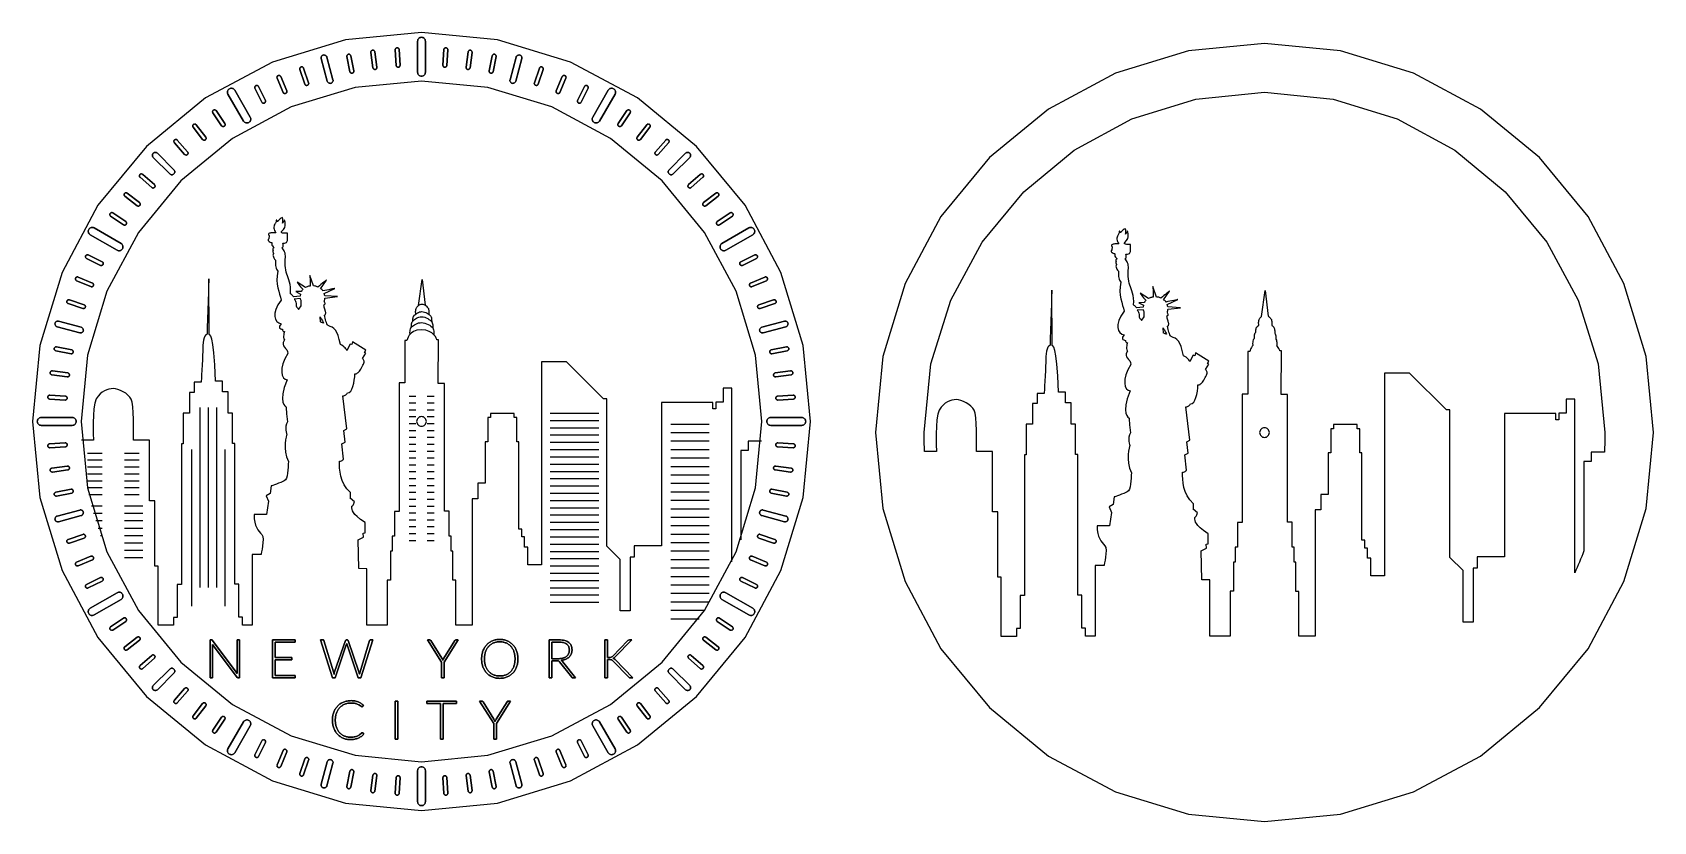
# Model space of a CAD drawing. Extents: x -427 to 406, y -189 to 217.
import ezdxf

# ---------------------------------------------------------------- set-up
doc = ezdxf.new("R2010")
doc.units = 0
doc.layers.add('LAYER_1', color=7, linetype='CONTINUOUS')

msp = doc.modelspace()

# ---------------------------------------------------------------- linework, layer by layer
at = {"layer": 'LAYER_1', "color": 250}
for points in [[(-227.2544, 216.7747), (-266.2725, 212.9318), (-303.7911, 201.5506), (-338.3684, 183.0686), (-368.6758, 158.1961), (-393.5483, 127.8887), (-412.0303, 93.3114), (-423.4115, 55.7928), (-427.2544, 16.7747), (-423.4115, -22.2434), (-412.0303, -59.762), (-393.5483, -94.3393), (-368.6758, -124.6467), (-338.3684, -149.5192), (-303.7911, -168.0012), (-266.2725, -179.3824), (-227.2544, -183.2253), (-188.2363, -179.3824), (-150.7177, -168.0012), (-116.1404, -149.5192), (-85.833, -124.6467), (-60.9605, -94.3393), (-42.4785, -59.762), (-31.0973, -22.2434), (-27.2544, 16.7747), (-31.0973, 55.7928), (-42.4785, 93.3114), (-60.9605, 127.8887), (-85.833, 158.1961), (-116.1404, 183.0686), (-150.7177, 201.5506), (-188.2363, 212.9318)], [(-239.8445, 208.8626), (-239.8445, 208.8626), (-239.6427, 208.8553), (-239.4519, 208.8092), (-239.2764, 208.728), (-239.1206, 208.6156), (-238.9888, 208.4758), (-238.8854, 208.3124), (-238.8147, 208.1292), (-238.7812, 207.9301), (-238.258, 199.9472), (-238.2652, 199.7454), (-238.3113, 199.5546), (-238.3925, 199.3791), (-238.5049, 199.2233), (-238.6447, 199.0915), (-238.8082, 198.9881), (-238.9914, 198.9175), (-239.1905, 198.884), (-239.1905, 198.884), (-239.3923, 198.8912), (-239.5831, 198.9373), (-239.7586, 199.0185), (-239.9144, 199.1309), (-240.0462, 199.2707), (-240.1496, 199.4341), (-240.2202, 199.6173), (-240.2537, 199.8164), (-240.7769, 207.7993), (-240.7697, 208.0011), (-240.7236, 208.1919), (-240.6424, 208.3674), (-240.53, 208.5233), (-240.3902, 208.655), (-240.2268, 208.7584), (-240.0436, 208.8291), (-239.8445, 208.8626)], [(-240.7769, 207.7993), (-240.2537, 199.8164), (-240.2202, 199.6173), (-240.1496, 199.4341), (-240.0462, 199.2707), (-239.9144, 199.1309), (-239.7586, 199.0185), (-239.5831, 198.9373), (-239.3923, 198.8912), (-239.1905, 198.884), (-238.9914, 198.9175), (-238.8082, 198.9881), (-238.6447, 199.0915), (-238.5049, 199.2233), (-238.3925, 199.3791), (-238.3113, 199.5546), (-238.2652, 199.7454), (-238.258, 199.9472), (-238.7812, 207.9301), (-238.8147, 208.1292), (-238.8854, 208.3124), (-238.9888, 208.4758), (-239.1206, 208.6156), (-239.2764, 208.728), (-239.4519, 208.8092), (-239.6427, 208.8553), (-239.8445, 208.8626), (-240.0436, 208.8291), (-240.2268, 208.7584), (-240.3902, 208.655), (-240.53, 208.5233), (-240.6424, 208.3674), (-240.7236, 208.1919), (-240.7697, 208.0011), (-240.7769, 207.7993)], [(-227.2544, 214.2747), (-227.2544, 214.2747), (-226.8526, 214.2339), (-226.4778, 214.1169), (-226.1382, 213.9319), (-225.8419, 213.6872), (-225.5972, 213.3909), (-225.4122, 213.0513), (-225.2952, 212.6765), (-225.2544, 212.2747), (-225.2544, 196.2747), (-225.2952, 195.8729), (-225.4122, 195.4981), (-225.5972, 195.1585), (-225.8419, 194.8622), (-226.1382, 194.6175), (-226.4778, 194.4325), (-226.8526, 194.3155), (-227.2544, 194.2747), (-227.2544, 194.2747), (-227.6562, 194.3155), (-228.031, 194.4325), (-228.3706, 194.6175), (-228.6669, 194.8622), (-228.9116, 195.1585), (-229.0966, 195.4981), (-229.2136, 195.8729), (-229.2544, 196.2747), (-229.2544, 212.2747), (-229.2136, 212.6765), (-229.0966, 213.0513), (-228.9116, 213.3909), (-228.6669, 213.6872), (-228.3706, 213.9319), (-228.031, 214.1169), (-227.6562, 214.2339), (-227.2544, 214.2747)], [(-229.2544, 212.2747), (-229.2544, 196.2747), (-229.2136, 195.8729), (-229.0966, 195.4981), (-228.9116, 195.1585), (-228.6669, 194.8622), (-228.3706, 194.6175), (-228.031, 194.4325), (-227.6562, 194.3155), (-227.2544, 194.2747), (-226.8526, 194.3155), (-226.4778, 194.4325), (-226.1382, 194.6175), (-225.8419, 194.8622), (-225.5972, 195.1585), (-225.4122, 195.4981), (-225.2952, 195.8729), (-225.2544, 196.2747), (-225.2544, 212.2747), (-225.2952, 212.6765), (-225.4122, 213.0513), (-225.5972, 213.3909), (-225.8419, 213.6872), (-226.1382, 213.9319), (-226.4778, 214.1169), (-226.8526, 214.2339), (-227.2544, 214.2747), (-227.6562, 214.2339), (-228.031, 214.1169), (-228.3706, 213.9319), (-228.6669, 213.6872), (-228.9116, 213.3909), (-229.0966, 213.0513), (-229.2136, 212.6765), (-229.2544, 212.2747)], [(-214.6643, 208.8626), (-214.6643, 208.8626), (-214.4652, 208.8291), (-214.282, 208.7584), (-214.1186, 208.655), (-213.9788, 208.5233), (-213.8664, 208.3674), (-213.7852, 208.1919), (-213.7391, 208.0011), (-213.7319, 207.7993), (-214.2551, 199.8164), (-214.2886, 199.6173), (-214.3592, 199.4341), (-214.4626, 199.2707), (-214.5944, 199.1309), (-214.7502, 199.0185), (-214.9258, 198.9373), (-215.1166, 198.8912), (-215.3184, 198.884), (-215.3184, 198.884), (-215.5175, 198.9175), (-215.7007, 198.9881), (-215.8641, 199.0915), (-216.0039, 199.2233), (-216.1163, 199.3791), (-216.1975, 199.5546), (-216.2436, 199.7454), (-216.2508, 199.9472), (-215.7276, 207.9301), (-215.6941, 208.1292), (-215.6234, 208.3124), (-215.52, 208.4758), (-215.3883, 208.6156), (-215.2324, 208.728), (-215.0569, 208.8092), (-214.8661, 208.8553), (-214.6643, 208.8626)], [(-215.7276, 207.9301), (-216.2508, 199.9472), (-216.2436, 199.7454), (-216.1975, 199.5546), (-216.1163, 199.3791), (-216.0039, 199.2233), (-215.8641, 199.0915), (-215.7007, 198.9881), (-215.5175, 198.9175), (-215.3184, 198.884), (-215.1166, 198.8912), (-214.9258, 198.9373), (-214.7502, 199.0185), (-214.5944, 199.1309), (-214.4626, 199.2707), (-214.3592, 199.4341), (-214.2886, 199.6173), (-214.2551, 199.8164), (-213.7319, 207.7993), (-213.7391, 208.0011), (-213.7852, 208.1919), (-213.8664, 208.3674), (-213.9788, 208.5233), (-214.1186, 208.655), (-214.282, 208.7584), (-214.4652, 208.8291), (-214.6643, 208.8626), (-214.8661, 208.8553), (-215.0569, 208.8092), (-215.2324, 208.728), (-215.3883, 208.6156), (-215.52, 208.4758), (-215.6234, 208.3124), (-215.6941, 208.1292), (-215.7276, 207.9301)], [(-277.7242, 205.1302), (-277.724, 205.1303), (-277.4251, 205.1787), (-277.1309, 205.1667), (-276.8489, 205.0987), (-276.5868, 204.9789), (-276.352, 204.8118), (-276.1521, 204.6016), (-275.9946, 204.3528), (-275.887, 204.0697), (-272.7812, 192.4784), (-272.7328, 192.1794), (-272.7447, 191.8852), (-272.8128, 191.6033), (-272.9326, 191.3411), (-273.0997, 191.1063), (-273.3098, 190.9064), (-273.5586, 190.7489), (-273.8417, 190.6414), (-273.8419, 190.6413), (-274.1409, 190.5929), (-274.4351, 190.6049), (-274.717, 190.6729), (-274.9792, 190.7927), (-275.214, 190.9598), (-275.4139, 191.17), (-275.5714, 191.4188), (-275.6789, 191.7019), (-278.7848, 203.2932), (-278.8332, 203.5922), (-278.8212, 203.8864), (-278.7532, 204.1683), (-278.6334, 204.4305), (-278.4663, 204.6653), (-278.2561, 204.8652), (-278.0073, 205.0227), (-277.7242, 205.1302)], [(-278.7848, 203.2932), (-275.6789, 191.7019), (-275.5714, 191.4188), (-275.4139, 191.17), (-275.2139, 190.9598), (-274.9792, 190.7927), (-274.717, 190.673), (-274.435, 190.6049), (-274.1407, 190.593), (-273.8417, 190.6414), (-273.5586, 190.7489), (-273.3098, 190.9064), (-273.0997, 191.1063), (-272.9326, 191.3411), (-272.8128, 191.6033), (-272.7447, 191.8852), (-272.7328, 192.1794), (-272.7812, 192.4784), (-275.887, 204.0697), (-275.9946, 204.3528), (-276.1521, 204.6016), (-276.352, 204.8118), (-276.5868, 204.9789), (-276.849, 205.0986), (-277.1309, 205.1667), (-277.4252, 205.1786), (-277.7242, 205.1302), (-278.0073, 205.0227), (-278.2561, 204.8652), (-278.4663, 204.6653), (-278.6334, 204.4305), (-278.7532, 204.1683), (-278.8212, 203.8864), (-278.8332, 203.5922), (-278.7848, 203.2932)], [(-277.724, 205.1303), (-277.724, 205.1303)], [(-264.8093, 205.5759), (-264.8093, 205.5759), (-264.6083, 205.5951), (-264.4131, 205.5743), (-264.2284, 205.5167), (-264.0593, 205.4256), (-263.9104, 205.3041), (-263.7865, 205.1556), (-263.6926, 204.9832), (-263.6334, 204.7902), (-262.0727, 196.9439), (-262.0535, 196.7429), (-262.0743, 196.5477), (-262.1319, 196.3631), (-262.223, 196.1939), (-262.3444, 196.045), (-262.4929, 195.9211), (-262.6653, 195.8272), (-262.8584, 195.768), (-262.8584, 195.768), (-263.0594, 195.7488), (-263.2546, 195.7696), (-263.4392, 195.8272), (-263.6083, 195.9183), (-263.7572, 196.0398), (-263.8811, 196.1883), (-263.975, 196.3607), (-264.0342, 196.5537), (-265.595, 204.4), (-265.6142, 204.601), (-265.5934, 204.7962), (-265.5358, 204.9808), (-265.4447, 205.15), (-265.3232, 205.2989), (-265.1747, 205.4228), (-265.0023, 205.5167), (-264.8093, 205.5759)], [(-265.595, 204.4), (-264.0342, 196.5537), (-263.975, 196.3607), (-263.8811, 196.1883), (-263.7572, 196.0398), (-263.6083, 195.9183), (-263.4392, 195.8272), (-263.2546, 195.7696), (-263.0594, 195.7488), (-262.8584, 195.768), (-262.6653, 195.8272), (-262.4929, 195.9211), (-262.3444, 196.045), (-262.223, 196.1939), (-262.1319, 196.3631), (-262.0743, 196.5477), (-262.0535, 196.7429), (-262.0727, 196.9439), (-263.6334, 204.7902), (-263.6926, 204.9832), (-263.7865, 205.1556), (-263.9104, 205.3041), (-264.0593, 205.4256), (-264.2284, 205.5167), (-264.4131, 205.5743), (-264.6083, 205.5951), (-264.8093, 205.5759), (-265.0023, 205.5167), (-265.1747, 205.4228), (-265.3232, 205.2989), (-265.4447, 205.15), (-265.5358, 204.9808), (-265.5934, 204.7962), (-265.6142, 204.601), (-265.595, 204.4)], [(-252.3807, 207.6278), (-252.3807, 207.6278), (-252.1789, 207.6338), (-251.9854, 207.6003), (-251.805, 207.5307), (-251.6421, 207.4288), (-251.5015, 207.2979), (-251.3876, 207.1416), (-251.3052, 206.9634), (-251.2587, 206.7669), (-250.2145, 198.8354), (-250.2085, 198.6336), (-250.242, 198.4401), (-250.3116, 198.2597), (-250.4135, 198.0968), (-250.5444, 197.9562), (-250.7007, 197.8423), (-250.8789, 197.7599), (-251.0754, 197.7134), (-251.0754, 197.7134), (-251.2772, 197.7074), (-251.4707, 197.7409), (-251.6511, 197.8105), (-251.814, 197.9124), (-251.9546, 198.0433), (-252.0685, 198.1996), (-252.1509, 198.3778), (-252.1974, 198.5743), (-253.2416, 206.5059), (-253.2476, 206.7077), (-253.2141, 206.9012), (-253.1445, 207.0816), (-253.0426, 207.2445), (-252.9117, 207.3851), (-252.7554, 207.4989), (-252.5772, 207.5814), (-252.3807, 207.6278)], [(-253.2416, 206.5059), (-252.1974, 198.5743), (-252.1509, 198.3778), (-252.0685, 198.1996), (-251.9546, 198.0433), (-251.814, 197.9124), (-251.6511, 197.8105), (-251.4707, 197.7409), (-251.2772, 197.7074), (-251.0754, 197.7134), (-250.8789, 197.7599), (-250.7007, 197.8423), (-250.5444, 197.9562), (-250.4135, 198.0968), (-250.3116, 198.2597), (-250.242, 198.4401), (-250.2085, 198.6336), (-250.2145, 198.8354), (-251.2587, 206.7669), (-251.3052, 206.9634), (-251.3876, 207.1416), (-251.5015, 207.2979), (-251.6421, 207.4288), (-251.805, 207.5307), (-251.9854, 207.6003), (-252.1789, 207.6338), (-252.3807, 207.6278), (-252.5772, 207.5814), (-252.7554, 207.4989), (-252.9117, 207.3851), (-253.0426, 207.2445), (-253.1445, 207.0816), (-253.2141, 206.9012), (-253.2476, 206.7077), (-253.2416, 206.5059)], [(-202.1281, 207.6278), (-202.1281, 207.6278), (-201.9316, 207.5813), (-201.7534, 207.4989), (-201.5971, 207.3851), (-201.4662, 207.2444), (-201.3642, 207.0816), (-201.2947, 206.9011), (-201.2611, 206.7077), (-201.2671, 206.5059), (-202.3114, 198.5743), (-202.3578, 198.3778), (-202.4403, 198.1996), (-202.5541, 198.0433), (-202.6948, 197.9124), (-202.8576, 197.8105), (-203.038, 197.7409), (-203.2315, 197.7074), (-203.4333, 197.7134), (-203.4333, 197.7134), (-203.6298, 197.7599), (-203.808, 197.8423), (-203.9643, 197.9562), (-204.0952, 198.0968), (-204.1971, 198.2597), (-204.2667, 198.4401), (-204.3002, 198.6336), (-204.2942, 198.8354), (-203.25, 206.7669), (-203.2035, 206.9634), (-203.1211, 207.1416), (-203.0073, 207.2979), (-202.8666, 207.4288), (-202.7038, 207.5307), (-202.5233, 207.6003), (-202.3299, 207.6338), (-202.1281, 207.6278)], [(-203.25, 206.7669), (-204.2942, 198.8354), (-204.3002, 198.6336), (-204.2667, 198.4401), (-204.1971, 198.2597), (-204.0952, 198.0968), (-203.9643, 197.9562), (-203.808, 197.8423), (-203.6298, 197.7599), (-203.4333, 197.7134), (-203.2315, 197.7074), (-203.038, 197.7409), (-202.8576, 197.8105), (-202.6948, 197.9124), (-202.5541, 198.0433), (-202.4403, 198.1996), (-202.3578, 198.3778), (-202.3114, 198.5743), (-201.2671, 206.5059), (-201.2611, 206.7077), (-201.2947, 206.9011), (-201.3642, 207.0816), (-201.4662, 207.2444), (-201.5971, 207.3851), (-201.7534, 207.4989), (-201.9316, 207.5813), (-202.1281, 207.6278), (-202.3299, 207.6338), (-202.5233, 207.6003), (-202.7038, 207.5307), (-202.8666, 207.4288), (-203.0073, 207.2979), (-203.1211, 207.1416), (-203.2035, 206.9634), (-203.25, 206.7669)], [(-189.6995, 205.5759), (-189.6995, 205.5759), (-189.5065, 205.5167), (-189.3341, 205.4228), (-189.1856, 205.2989), (-189.0641, 205.15), (-188.973, 204.9808), (-188.9154, 204.7962), (-188.8946, 204.601), (-188.9138, 204.4), (-190.4745, 196.5537), (-190.5337, 196.3607), (-190.6276, 196.1883), (-190.7515, 196.0398), (-190.9004, 195.9183), (-191.0696, 195.8272), (-191.2542, 195.7696), (-191.4494, 195.7488), (-191.6504, 195.768), (-191.6504, 195.768), (-191.8434, 195.8272), (-192.0158, 195.9211), (-192.1643, 196.045), (-192.2858, 196.1939), (-192.3769, 196.3631), (-192.4345, 196.5477), (-192.4553, 196.7429), (-192.4361, 196.9439), (-190.8754, 204.7902), (-190.8162, 204.9832), (-190.7223, 205.1556), (-190.5984, 205.3041), (-190.4495, 205.4256), (-190.2803, 205.5167), (-190.0957, 205.5743), (-189.9005, 205.5951), (-189.6995, 205.5759)], [(-190.8754, 204.7902), (-192.4361, 196.9439), (-192.4553, 196.7429), (-192.4345, 196.5477), (-192.3769, 196.3631), (-192.2858, 196.1939), (-192.1643, 196.045), (-192.0158, 195.9211), (-191.8434, 195.8272), (-191.6504, 195.768), (-191.4494, 195.7488), (-191.2542, 195.7696), (-191.0696, 195.8272), (-190.9004, 195.9183), (-190.7515, 196.0398), (-190.6276, 196.1883), (-190.5337, 196.3607), (-190.4745, 196.5537), (-188.9138, 204.4), (-188.8946, 204.601), (-188.9154, 204.7962), (-188.973, 204.9808), (-189.0641, 205.15), (-189.1856, 205.2989), (-189.3341, 205.4228), (-189.5065, 205.5167), (-189.6995, 205.5759), (-189.9005, 205.5951), (-190.0957, 205.5743), (-190.2803, 205.5167), (-190.4495, 205.4256), (-190.5984, 205.3041), (-190.7223, 205.1556), (-190.8162, 204.9832), (-190.8754, 204.7902)], [(-176.7848, 205.1303), (-176.7846, 205.1302), (-176.5015, 205.0227), (-176.2527, 204.8652), (-176.0425, 204.6653), (-175.8754, 204.4305), (-175.7556, 204.1683), (-175.6876, 203.8864), (-175.6756, 203.5922), (-175.724, 203.2932), (-178.8299, 191.7019), (-178.9374, 191.4188), (-179.0949, 191.17), (-179.2948, 190.9598), (-179.5296, 190.7927), (-179.7918, 190.6729), (-180.0737, 190.6049), (-180.3679, 190.5929), (-180.6669, 190.6413), (-180.6671, 190.6414), (-180.9502, 190.7489), (-181.199, 190.9064), (-181.4092, 191.1063), (-181.5763, 191.3411), (-181.6961, 191.6033), (-181.7641, 191.8852), (-181.7761, 192.1794), (-181.7277, 192.4784), (-178.6218, 204.0697), (-178.5143, 204.3528), (-178.3568, 204.6016), (-178.1569, 204.8118), (-177.9221, 204.9789), (-177.6599, 205.0987), (-177.378, 205.1667), (-177.0838, 205.1787), (-176.7848, 205.1303)], [(-178.6218, 204.0697), (-181.7277, 192.4784), (-181.7761, 192.1794), (-181.7641, 191.8852), (-181.6961, 191.6033), (-181.5763, 191.3411), (-181.4091, 191.1063), (-181.199, 190.9064), (-180.9501, 190.7489), (-180.6669, 190.6413), (-180.3679, 190.5929), (-180.0737, 190.6049), (-179.7918, 190.6729), (-179.5296, 190.7927), (-179.2948, 190.9598), (-179.0949, 191.17), (-178.9374, 191.4188), (-178.8299, 191.7019), (-175.724, 203.2932), (-175.6756, 203.5922), (-175.6876, 203.8864), (-175.7556, 204.1683), (-175.8754, 204.4305), (-176.0426, 204.6653), (-176.2528, 204.8652), (-176.5016, 205.0227), (-176.7848, 205.1303), (-177.0838, 205.1787), (-177.378, 205.1667), (-177.6599, 205.0987), (-177.9221, 204.9789), (-178.1569, 204.8118), (-178.3568, 204.6016), (-178.5143, 204.3528), (-178.6218, 204.0697)], [(-176.7848, 205.1303), (-176.7848, 205.1303)], [(-227.2544, 191.7747), (-261.3952, 188.4121), (-294.224, 178.4536), (-324.4792, 162.2819), (-350.9981, 140.5184), (-372.7616, 113.9995), (-388.9333, 83.7443), (-398.8918, 50.9155), (-402.2544, 16.7747), (-398.8918, -17.3661), (-388.9333, -50.1949), (-372.7616, -80.4501), (-350.9981, -106.969), (-324.4792, -128.7325), (-294.224, -144.9042), (-261.3952, -154.8627), (-227.2544, -158.2253), (-193.1136, -154.8627), (-160.2848, -144.9042), (-130.0296, -128.7325), (-103.5107, -106.969), (-81.7472, -80.4501), (-65.5755, -50.1949), (-55.617, -17.3661), (-52.2544, 16.7747), (-55.617, 50.9155), (-65.5755, 83.7443), (-81.7472, 113.9995), (-103.5107, 140.5184), (-130.0296, 162.2819), (-160.2848, 178.4536), (-193.1136, 188.4121)], [(-300.921, 194.6215), (-300.9208, 194.6216), (-300.7274, 194.6796), (-300.5319, 194.6973), (-300.3397, 194.6769), (-300.156, 194.6205), (-299.9863, 194.5305), (-299.8359, 194.409), (-299.7101, 194.2582), (-299.6144, 194.0804), (-296.5529, 186.6892), (-296.4949, 186.4958), (-296.4772, 186.3003), (-296.4976, 186.1081), (-296.554, 185.9244), (-296.644, 185.7547), (-296.7655, 185.6043), (-296.9162, 185.4785), (-297.094, 185.3828), (-297.0942, 185.3827), (-297.2876, 185.3247), (-297.4831, 185.307), (-297.6753, 185.3274), (-297.859, 185.3838), (-298.0287, 185.4738), (-298.1791, 185.5953), (-298.3049, 185.746), (-298.4006, 185.9238), (-301.4622, 193.3151), (-301.5202, 193.5085), (-301.5379, 193.704), (-301.5174, 193.8962), (-301.4611, 194.0799), (-301.371, 194.2496), (-301.2495, 194.4), (-301.0988, 194.5258), (-300.921, 194.6215)], [(-301.4622, 193.3151), (-298.4006, 185.9238), (-298.3049, 185.746), (-298.1791, 185.5953), (-298.0287, 185.4738), (-297.859, 185.3838), (-297.6753, 185.3275), (-297.483, 185.307), (-297.2874, 185.3247), (-297.094, 185.3828), (-296.9162, 185.4785), (-296.7655, 185.6043), (-296.644, 185.7547), (-296.554, 185.9244), (-296.4976, 186.1081), (-296.4772, 186.3003), (-296.4949, 186.4958), (-296.5529, 186.6892), (-299.6144, 194.0804), (-299.7101, 194.2582), (-299.8359, 194.409), (-299.9863, 194.5305), (-300.156, 194.6205), (-300.3397, 194.6768), (-300.532, 194.6973), (-300.7276, 194.6796), (-300.921, 194.6215), (-301.0988, 194.5258), (-301.2495, 194.4), (-301.371, 194.2496), (-301.4611, 194.0799), (-301.5174, 193.8962), (-301.5379, 193.704), (-301.5202, 193.5085), (-301.4622, 193.3151)], [(-300.9208, 194.6216), (-300.9208, 194.6216)], [(-289.1315, 199.0588), (-289.1315, 199.0588), (-288.9347, 199.104), (-288.7385, 199.1089), (-288.5479, 199.0759), (-288.3683, 199.0077), (-288.2048, 198.9067), (-288.0626, 198.7756), (-287.947, 198.617), (-287.8631, 198.4333), (-285.2916, 190.8578), (-285.2464, 190.661), (-285.2415, 190.4648), (-285.2745, 190.2743), (-285.3428, 190.0947), (-285.4437, 189.9312), (-285.5748, 189.789), (-285.7334, 189.6734), (-285.9171, 189.5895), (-285.9171, 189.5895), (-286.1139, 189.5443), (-286.3101, 189.5394), (-286.5007, 189.5724), (-286.6803, 189.6406), (-286.8438, 189.7416), (-286.986, 189.8726), (-287.1016, 190.0313), (-287.1855, 190.215), (-289.757, 197.7904), (-289.8022, 197.9872), (-289.8071, 198.1834), (-289.7741, 198.374), (-289.7059, 198.5536), (-289.6049, 198.7171), (-289.4738, 198.8593), (-289.3152, 198.9749), (-289.1315, 199.0588)], [(-289.757, 197.7904), (-287.1855, 190.215), (-287.1016, 190.0313), (-286.986, 189.8726), (-286.8438, 189.7416), (-286.6803, 189.6406), (-286.5007, 189.5724), (-286.3101, 189.5394), (-286.1139, 189.5443), (-285.9171, 189.5895), (-285.7334, 189.6734), (-285.5748, 189.789), (-285.4437, 189.9312), (-285.3428, 190.0947), (-285.2745, 190.2743), (-285.2415, 190.4648), (-285.2464, 190.661), (-285.2916, 190.8578), (-287.8631, 198.4333), (-287.947, 198.617), (-288.0626, 198.7756), (-288.2048, 198.9067), (-288.3683, 199.0077), (-288.5479, 199.0759), (-288.7385, 199.1089), (-288.9347, 199.104), (-289.1315, 199.0588), (-289.3152, 198.9749), (-289.4738, 198.8593), (-289.6049, 198.7171), (-289.7059, 198.5536), (-289.7741, 198.374), (-289.8071, 198.1834), (-289.8022, 197.9872), (-289.757, 197.7904)], [(-165.3773, 199.0588), (-165.3773, 199.0588), (-165.1936, 198.9749), (-165.035, 198.8593), (-164.9039, 198.7171), (-164.803, 198.5536), (-164.7347, 198.374), (-164.7017, 198.1834), (-164.7066, 197.9872), (-164.7518, 197.7904), (-167.3233, 190.2149), (-167.4072, 190.0312), (-167.5228, 189.8726), (-167.665, 189.7415), (-167.8285, 189.6406), (-168.0081, 189.5724), (-168.1987, 189.5394), (-168.3949, 189.5443), (-168.5917, 189.5895), (-168.5917, 189.5895), (-168.7754, 189.6734), (-168.934, 189.789), (-169.0651, 189.9311), (-169.1661, 190.0946), (-169.2343, 190.2742), (-169.2673, 190.4648), (-169.2624, 190.661), (-169.2172, 190.8578), (-166.6456, 198.4333), (-166.5617, 198.617), (-166.4461, 198.7756), (-166.304, 198.9067), (-166.1405, 199.0076), (-165.9609, 199.0759), (-165.7703, 199.1088), (-165.5741, 199.104), (-165.3773, 199.0588)], [(-166.6456, 198.4333), (-169.2172, 190.8578), (-169.2624, 190.661), (-169.2673, 190.4648), (-169.2343, 190.2742), (-169.1661, 190.0946), (-169.0651, 189.9311), (-168.934, 189.789), (-168.7754, 189.6734), (-168.5917, 189.5895), (-168.3949, 189.5443), (-168.1987, 189.5394), (-168.0081, 189.5724), (-167.8285, 189.6406), (-167.665, 189.7415), (-167.5228, 189.8726), (-167.4072, 190.0312), (-167.3233, 190.2149), (-164.7518, 197.7904), (-164.7066, 197.9872), (-164.7017, 198.1834), (-164.7347, 198.374), (-164.803, 198.5536), (-164.9039, 198.7171), (-165.035, 198.8593), (-165.1936, 198.9749), (-165.3773, 199.0588), (-165.5741, 199.104), (-165.7703, 199.1088), (-165.9609, 199.0759), (-166.1405, 199.0076), (-166.304, 198.9067), (-166.4461, 198.7756), (-166.5617, 198.617), (-166.6456, 198.4333)], [(-153.5878, 194.6215), (-153.5878, 194.6215), (-153.41, 194.5258), (-153.2593, 194.4), (-153.1378, 194.2496), (-153.0477, 194.0799), (-152.9914, 193.8962), (-152.9709, 193.7039), (-152.9886, 193.5084), (-153.0466, 193.315), (-156.1081, 185.9239), (-156.2038, 185.7461), (-156.3296, 185.5954), (-156.48, 185.4739), (-156.6498, 185.3838), (-156.8335, 185.3275), (-157.0257, 185.307), (-157.2213, 185.3247), (-157.4147, 185.3827), (-157.4147, 185.3827), (-157.5925, 185.4784), (-157.7432, 185.6042), (-157.8647, 185.7546), (-157.9547, 185.9244), (-158.0111, 186.1081), (-158.0315, 186.3003), (-158.0138, 186.4959), (-157.9558, 186.6893), (-154.8944, 194.0803), (-154.7987, 194.2581), (-154.6729, 194.4088), (-154.5225, 194.5303), (-154.3527, 194.6204), (-154.169, 194.6767), (-153.9768, 194.6972), (-153.7812, 194.6795), (-153.5878, 194.6215)], [(-154.8944, 194.0803), (-157.9558, 186.6893), (-158.0138, 186.4959), (-158.0315, 186.3003), (-158.0111, 186.1081), (-157.9547, 185.9244), (-157.8647, 185.7546), (-157.7432, 185.6042), (-157.5925, 185.4784), (-157.4147, 185.3827), (-157.2213, 185.3247), (-157.0257, 185.307), (-156.8335, 185.3275), (-156.6498, 185.3838), (-156.48, 185.4739), (-156.3296, 185.5954), (-156.2038, 185.7461), (-156.1081, 185.9239), (-153.0466, 193.315), (-152.9886, 193.5084), (-152.9709, 193.7039), (-152.9914, 193.8962), (-153.0477, 194.0799), (-153.1378, 194.2496), (-153.2593, 194.4), (-153.41, 194.5258), (-153.5878, 194.6215), (-153.7812, 194.6795), (-153.9768, 194.6972), (-154.169, 194.6767), (-154.3527, 194.6204), (-154.5225, 194.5303), (-154.6729, 194.4088), (-154.7987, 194.2581), (-154.8944, 194.0803)], [(-326.0044, 187.8147), (-326.0044, 187.8147), (-325.636, 187.9803), (-325.2529, 188.0664), (-324.8663, 188.076), (-324.4873, 188.0122), (-324.1273, 187.878), (-323.7972, 187.6763), (-323.5085, 187.4102), (-323.2723, 187.0827), (-315.2723, 173.2263), (-315.1068, 172.858), (-315.0207, 172.4749), (-315.011, 172.0882), (-315.0748, 171.7093), (-315.2091, 171.3492), (-315.4107, 171.0192), (-315.6769, 170.7304), (-316.0044, 170.4942), (-316.0044, 170.4942), (-316.3727, 170.3287), (-316.7558, 170.2426), (-317.1424, 170.233), (-317.5214, 170.2968), (-317.8815, 170.431), (-318.2115, 170.6327), (-318.5002, 170.8988), (-318.7364, 171.2263), (-326.7364, 185.0827), (-326.9019, 185.451), (-326.988, 185.8341), (-326.9977, 186.2207), (-326.9339, 186.5997), (-326.7997, 186.9598), (-326.598, 187.2898), (-326.3319, 187.5785), (-326.0044, 187.8147)], [(-326.7364, 185.0827), (-318.7364, 171.2263), (-318.5002, 170.8988), (-318.2115, 170.6327), (-317.8815, 170.431), (-317.5214, 170.2968), (-317.1424, 170.233), (-316.7558, 170.2426), (-316.3727, 170.3287), (-316.0044, 170.4942), (-315.6769, 170.7304), (-315.4107, 171.0192), (-315.2091, 171.3492), (-315.0748, 171.7093), (-315.011, 172.0882), (-315.0207, 172.4749), (-315.1068, 172.858), (-315.2723, 173.2263), (-323.2723, 187.0827), (-323.5085, 187.4102), (-323.7972, 187.6763), (-324.1273, 187.878), (-324.4873, 188.0122), (-324.8663, 188.076), (-325.2529, 188.0664), (-325.636, 187.9803), (-326.0044, 187.8147), (-326.3319, 187.5785), (-326.598, 187.2898), (-326.7997, 186.9598), (-326.9339, 186.5997), (-326.9977, 186.2207), (-326.988, 185.8341), (-326.9019, 185.451), (-326.7364, 185.0827)], [(-312.395, 189.4227), (-312.395, 189.4227), (-312.2058, 189.4933), (-312.0119, 189.5237), (-311.8186, 189.5159), (-311.6317, 189.4716), (-311.4564, 189.3929), (-311.2983, 189.2815), (-311.163, 189.1392), (-311.0558, 188.9681), (-307.5175, 181.7931), (-307.447, 181.6039), (-307.4166, 181.41), (-307.4244, 181.2168), (-307.4686, 181.0298), (-307.5474, 180.8545), (-307.6588, 180.6965), (-307.801, 180.5611), (-307.9721, 180.454), (-307.9721, 180.454), (-308.1613, 180.3834), (-308.3552, 180.353), (-308.5485, 180.3609), (-308.7355, 180.4051), (-308.9107, 180.4838), (-309.0688, 180.5952), (-309.2041, 180.7375), (-309.3113, 180.9086), (-312.8496, 188.0836), (-312.9201, 188.2728), (-312.9505, 188.4667), (-312.9427, 188.6599), (-312.8985, 188.8469), (-312.8197, 189.0221), (-312.7083, 189.1802), (-312.5661, 189.3155), (-312.395, 189.4227)], [(-312.8496, 188.0836), (-309.3113, 180.9086), (-309.2041, 180.7375), (-309.0688, 180.5952), (-308.9107, 180.4838), (-308.7355, 180.4051), (-308.5485, 180.3609), (-308.3552, 180.353), (-308.1613, 180.3834), (-307.9721, 180.454), (-307.801, 180.5611), (-307.6588, 180.6965), (-307.5474, 180.8545), (-307.4686, 181.0298), (-307.4244, 181.2168), (-307.4166, 181.41), (-307.447, 181.6039), (-307.5175, 181.7931), (-311.0558, 188.9681), (-311.163, 189.1392), (-311.2983, 189.2815), (-311.4564, 189.3929), (-311.6317, 189.4716), (-311.8186, 189.5159), (-312.0119, 189.5237), (-312.2058, 189.4933), (-312.395, 189.4227), (-312.5661, 189.3155), (-312.7083, 189.1802), (-312.8197, 189.0221), (-312.8985, 188.8469), (-312.9427, 188.6599), (-312.9505, 188.4667), (-312.9201, 188.2728), (-312.8496, 188.0836)], [(-297.0942, 185.3827), (-297.0942, 185.3827)], [(-273.8419, 190.6413), (-273.8419, 190.6413)], [(-180.6669, 190.6413), (-180.6669, 190.6413)], [(-142.1138, 189.4227), (-142.1138, 189.4227), (-141.9427, 189.3155), (-141.8005, 189.1802), (-141.6891, 189.0221), (-141.6103, 188.8469), (-141.5661, 188.6599), (-141.5583, 188.4667), (-141.5887, 188.2728), (-141.6592, 188.0836), (-145.1975, 180.9086), (-145.3047, 180.7375), (-145.44, 180.5952), (-145.5981, 180.4838), (-145.7734, 180.4051), (-145.9603, 180.3609), (-146.1536, 180.353), (-146.3475, 180.3834), (-146.5367, 180.454), (-146.5367, 180.454), (-146.7078, 180.5611), (-146.85, 180.6965), (-146.9614, 180.8545), (-147.0402, 181.0298), (-147.0844, 181.2168), (-147.0922, 181.41), (-147.0618, 181.6039), (-146.9913, 181.7931), (-143.453, 188.9681), (-143.3458, 189.1392), (-143.2105, 189.2815), (-143.0524, 189.3929), (-142.8772, 189.4716), (-142.6902, 189.5159), (-142.4969, 189.5237), (-142.303, 189.4933), (-142.1138, 189.4227)], [(-143.453, 188.9681), (-146.9913, 181.7931), (-147.0618, 181.6039), (-147.0922, 181.41), (-147.0844, 181.2168), (-147.0402, 181.0298), (-146.9614, 180.8545), (-146.85, 180.6965), (-146.7078, 180.5611), (-146.5367, 180.454), (-146.3475, 180.3834), (-146.1536, 180.353), (-145.9603, 180.3609), (-145.7734, 180.4051), (-145.5981, 180.4838), (-145.44, 180.5952), (-145.3047, 180.7375), (-145.1975, 180.9086), (-141.6592, 188.0836), (-141.5887, 188.2728), (-141.5583, 188.4667), (-141.5661, 188.6599), (-141.6103, 188.8469), (-141.6891, 189.0221), (-141.8005, 189.1802), (-141.9427, 189.3155), (-142.1138, 189.4227), (-142.303, 189.4933), (-142.4969, 189.5237), (-142.6902, 189.5159), (-142.8772, 189.4716), (-143.0524, 189.3929), (-143.2105, 189.2815), (-143.3458, 189.1392), (-143.453, 188.9681)], [(-128.5044, 187.8148), (-128.5043, 187.8147), (-128.1768, 187.5785), (-127.9107, 187.2898), (-127.709, 186.9598), (-127.5748, 186.5997), (-127.511, 186.2208), (-127.5207, 185.8342), (-127.6068, 185.4511), (-127.7723, 185.0828), (-135.7724, 171.2262), (-136.0086, 170.8987), (-136.2973, 170.6326), (-136.6273, 170.4309), (-136.9873, 170.2967), (-137.3663, 170.2329), (-137.7529, 170.2426), (-138.1359, 170.3287), (-138.5043, 170.4942), (-138.5044, 170.4943), (-138.8319, 170.7305), (-139.0981, 171.0192), (-139.2997, 171.3492), (-139.434, 171.7092), (-139.4978, 172.0882), (-139.4881, 172.4748), (-139.402, 172.8578), (-139.2365, 173.2262), (-131.2364, 187.0828), (-131.0002, 187.4103), (-130.7115, 187.6764), (-130.3815, 187.8781), (-130.0214, 188.0123), (-129.6425, 188.0761), (-129.2559, 188.0664), (-128.8728, 187.9803), (-128.5044, 187.8148)], [(-131.2364, 187.0828), (-139.2365, 173.2262), (-139.402, 172.8578), (-139.4881, 172.4748), (-139.4978, 172.0882), (-139.434, 171.7092), (-139.2997, 171.3492), (-139.098, 171.0192), (-138.8319, 170.7305), (-138.5043, 170.4942), (-138.1359, 170.3287), (-137.7529, 170.2426), (-137.3663, 170.2329), (-136.9873, 170.2967), (-136.6273, 170.4309), (-136.2973, 170.6326), (-136.0086, 170.8987), (-135.7724, 171.2262), (-127.7723, 185.0828), (-127.6068, 185.4511), (-127.5207, 185.8342), (-127.511, 186.2208), (-127.5748, 186.5997), (-127.709, 186.9598), (-127.9107, 187.2898), (-128.1768, 187.5785), (-128.5044, 187.8148), (-128.8728, 187.9803), (-129.2559, 188.0664), (-129.6425, 188.0761), (-130.0214, 188.0123), (-130.3815, 187.8781), (-130.7115, 187.6764), (-131.0002, 187.4103), (-131.2364, 187.0828)], [(-334.2017, 176.8326), (-334.2017, 176.8326), (-334.0233, 176.9272), (-333.835, 176.9827), (-333.6424, 177.0002), (-333.4513, 176.9807), (-333.2672, 176.9255), (-333.096, 176.8357), (-332.9432, 176.7124), (-332.8146, 176.5567), (-328.3701, 169.905), (-328.2755, 169.7266), (-328.22, 169.5383), (-328.2025, 169.3457), (-328.222, 169.1546), (-328.2772, 168.9705), (-328.367, 168.7993), (-328.4903, 168.6465), (-328.646, 168.5179), (-328.646, 168.5179), (-328.8244, 168.4233), (-329.0127, 168.3678), (-329.2052, 168.3504), (-329.3964, 168.3698), (-329.5804, 168.425), (-329.7517, 168.5148), (-329.9044, 168.6381), (-330.033, 168.7938), (-334.4776, 175.4456), (-334.5722, 175.624), (-334.6277, 175.8123), (-334.6451, 176.0048), (-334.6257, 176.196), (-334.5705, 176.38), (-334.4807, 176.5513), (-334.3574, 176.704), (-334.2017, 176.8326)], [(-334.4776, 175.4456), (-330.033, 168.7938), (-329.9044, 168.6381), (-329.7517, 168.5148), (-329.5804, 168.425), (-329.3964, 168.3698), (-329.2052, 168.3504), (-329.0127, 168.3678), (-328.8244, 168.4233), (-328.646, 168.5179), (-328.4903, 168.6465), (-328.367, 168.7993), (-328.2772, 168.9705), (-328.222, 169.1546), (-328.2025, 169.3457), (-328.22, 169.5383), (-328.2755, 169.7266), (-328.3701, 169.905), (-332.8146, 176.5567), (-332.9432, 176.7124), (-333.096, 176.8357), (-333.2672, 176.9255), (-333.4513, 176.9807), (-333.6424, 177.0002), (-333.835, 176.9827), (-334.0233, 176.9272), (-334.2017, 176.8326), (-334.3574, 176.704), (-334.4807, 176.5513), (-334.5705, 176.38), (-334.6257, 176.196), (-334.6451, 176.0048), (-334.6277, 175.8123), (-334.5722, 175.624), (-334.4776, 175.4456)], [(-120.3072, 176.8327), (-120.3071, 176.8326), (-120.1514, 176.704), (-120.0281, 176.5513), (-119.9382, 176.3801), (-119.883, 176.196), (-119.8636, 176.0049), (-119.8811, 175.8124), (-119.9366, 175.6241), (-120.0312, 175.4457), (-124.4759, 168.7937), (-124.6044, 168.638), (-124.7572, 168.5147), (-124.9284, 168.4249), (-125.1124, 168.3697), (-125.3035, 168.3503), (-125.4961, 168.3678), (-125.6844, 168.4233), (-125.8628, 168.5179), (-125.8629, 168.518), (-126.0186, 168.6465), (-126.1419, 168.7993), (-126.2317, 168.9705), (-126.2869, 169.1545), (-126.3064, 169.3457), (-126.2889, 169.5382), (-126.2334, 169.7265), (-126.1388, 169.9049), (-121.6941, 176.5568), (-121.5656, 176.7125), (-121.4128, 176.8358), (-121.2416, 176.9256), (-121.0576, 176.9808), (-120.8664, 177.0002), (-120.6739, 176.9828), (-120.4856, 176.9273), (-120.3072, 176.8327)], [(-121.6941, 176.5568), (-126.1388, 169.9049), (-126.2334, 169.7265), (-126.2889, 169.5382), (-126.3064, 169.3457), (-126.2869, 169.1545), (-126.2317, 168.9705), (-126.1419, 168.7992), (-126.0185, 168.6465), (-125.8628, 168.5179), (-125.6844, 168.4233), (-125.4961, 168.3678), (-125.3035, 168.3503), (-125.1124, 168.3697), (-124.9284, 168.4249), (-124.7572, 168.5147), (-124.6044, 168.638), (-124.4759, 168.7937), (-120.0312, 175.4457), (-119.9366, 175.6241), (-119.8811, 175.8124), (-119.8636, 176.0049), (-119.883, 176.1961), (-119.9382, 176.3801), (-120.0281, 176.5513), (-120.1515, 176.7041), (-120.3072, 176.8327), (-120.4856, 176.9273), (-120.6739, 176.9828), (-120.8664, 177.0002), (-121.0576, 176.9808), (-121.2416, 176.9256), (-121.4128, 176.8358), (-121.5656, 176.7125), (-121.6941, 176.5568)], [(-344.441, 169.4952), (-344.441, 169.4952), (-344.2692, 169.6013), (-344.0849, 169.669), (-343.8939, 169.699), (-343.7019, 169.6922), (-343.5146, 169.6491), (-343.3379, 169.5707), (-343.1774, 169.4576), (-343.0389, 169.3107), (-338.1688, 162.9638), (-338.0627, 162.792), (-337.995, 162.6077), (-337.965, 162.4167), (-337.9719, 162.2247), (-338.0149, 162.0374), (-338.0934, 161.8607), (-338.2064, 161.7002), (-338.3534, 161.5617), (-338.3534, 161.5617), (-338.5252, 161.4556), (-338.7094, 161.3879), (-338.9005, 161.3579), (-339.0925, 161.3648), (-339.2797, 161.4079), (-339.4565, 161.4863), (-339.617, 161.5994), (-339.7555, 161.7463), (-344.6256, 168.0931), (-344.7317, 168.2649), (-344.7994, 168.4492), (-344.8294, 168.6402), (-344.8225, 168.8323), (-344.7794, 169.0195), (-344.701, 169.1962), (-344.5879, 169.3567), (-344.441, 169.4952)], [(-344.6256, 168.0931), (-339.7555, 161.7463), (-339.617, 161.5994), (-339.4565, 161.4863), (-339.2797, 161.4079), (-339.0925, 161.3648), (-338.9005, 161.3579), (-338.7094, 161.3879), (-338.5252, 161.4556), (-338.3534, 161.5617), (-338.2064, 161.7002), (-338.0934, 161.8607), (-338.0149, 162.0374), (-337.9719, 162.2247), (-337.965, 162.4167), (-337.995, 162.6077), (-338.0627, 162.792), (-338.1688, 162.9638), (-343.0389, 169.3107), (-343.1774, 169.4576), (-343.3379, 169.5707), (-343.5146, 169.6491), (-343.7019, 169.6922), (-343.8939, 169.699), (-344.0849, 169.669), (-344.2692, 169.6013), (-344.441, 169.4952), (-344.5879, 169.3567), (-344.701, 169.1962), (-344.7794, 169.0195), (-344.8225, 168.8323), (-344.8294, 168.6402), (-344.7994, 168.4492), (-344.7317, 168.2649), (-344.6256, 168.0931)], [(-110.0679, 169.4953), (-110.0677, 169.4951), (-109.9207, 169.3566), (-109.8077, 169.1962), (-109.7292, 169.0194), (-109.6862, 168.8322), (-109.6793, 168.6402), (-109.7093, 168.4492), (-109.777, 168.265), (-109.8831, 168.0932), (-114.7533, 161.7462), (-114.8918, 161.5992), (-115.0523, 161.4862), (-115.229, 161.4077), (-115.4163, 161.3647), (-115.6083, 161.3578), (-115.7993, 161.3878), (-115.9835, 161.4555), (-116.1553, 161.5616), (-116.1555, 161.5617), (-116.3024, 161.7002), (-116.4155, 161.8607), (-116.4939, 162.0374), (-116.537, 162.2247), (-116.5439, 162.4167), (-116.5139, 162.6077), (-116.4462, 162.7919), (-116.3401, 162.9637), (-111.4698, 169.3107), (-111.3313, 169.4576), (-111.1709, 169.5707), (-110.9941, 169.6491), (-110.8069, 169.6922), (-110.6149, 169.6991), (-110.4239, 169.6691), (-110.2397, 169.6014), (-110.0679, 169.4953)], [(-111.4698, 169.3107), (-116.3401, 162.9637), (-116.4462, 162.7919), (-116.5139, 162.6077), (-116.5438, 162.4167), (-116.5369, 162.2247), (-116.4939, 162.0374), (-116.4154, 161.8607), (-116.3023, 161.7001), (-116.1553, 161.5616), (-115.9835, 161.4555), (-115.7993, 161.3878), (-115.6083, 161.3578), (-115.4163, 161.3647), (-115.229, 161.4077), (-115.0523, 161.4862), (-114.8918, 161.5992), (-114.7533, 161.7462), (-109.8831, 168.0932), (-109.777, 168.265), (-109.7093, 168.4492), (-109.6793, 168.6402), (-109.6862, 168.8322), (-109.7293, 169.0195), (-109.8078, 169.1962), (-109.9209, 169.3568), (-110.0679, 169.4953), (-110.2397, 169.6014), (-110.4239, 169.6691), (-110.6149, 169.6991), (-110.8069, 169.6922), (-110.9941, 169.6491), (-111.1709, 169.5707), (-111.3313, 169.4576), (-111.4698, 169.3107)], [(-110.0679, 169.4953), (-110.0679, 169.4953)], [(-354.1785, 161.5039), (-354.1785, 161.5039), (-354.014, 161.621), (-353.8345, 161.7006), (-353.6458, 161.743), (-353.4538, 161.7487), (-353.2641, 161.718), (-353.0826, 161.6513), (-352.9151, 161.549), (-352.7673, 161.4114), (-347.4925, 155.3967), (-347.3754, 155.2322), (-347.2958, 155.0527), (-347.2534, 154.8641), (-347.2477, 154.672), (-347.2784, 154.4823), (-347.3451, 154.3008), (-347.4474, 154.1333), (-347.585, 153.9855), (-347.585, 153.9855), (-347.7495, 153.8684), (-347.9289, 153.7888), (-348.1176, 153.7463), (-348.3097, 153.7407), (-348.4993, 153.7714), (-348.6808, 153.8381), (-348.8484, 153.9404), (-348.9962, 154.078), (-354.271, 160.0927), (-354.3881, 160.2572), (-354.4677, 160.4366), (-354.5101, 160.6253), (-354.5158, 160.8174), (-354.4851, 161.007), (-354.4184, 161.1885), (-354.3161, 161.3561), (-354.1785, 161.5039)], [(-354.271, 160.0927), (-348.9962, 154.078), (-348.8484, 153.9404), (-348.6808, 153.8381), (-348.4993, 153.7714), (-348.3097, 153.7407), (-348.1176, 153.7463), (-347.9289, 153.7888), (-347.7495, 153.8684), (-347.585, 153.9855), (-347.4474, 154.1333), (-347.3451, 154.3008), (-347.2784, 154.4823), (-347.2477, 154.672), (-347.2534, 154.8641), (-347.2958, 155.0527), (-347.3754, 155.2322), (-347.4925, 155.3967), (-352.7673, 161.4114), (-352.9151, 161.549), (-353.0826, 161.6513), (-353.2641, 161.718), (-353.4538, 161.7487), (-353.6458, 161.743), (-353.8345, 161.7006), (-354.014, 161.621), (-354.1785, 161.5039), (-354.3161, 161.3561), (-354.4184, 161.1885), (-354.4851, 161.007), (-354.5158, 160.8174), (-354.5101, 160.6253), (-354.4677, 160.4366), (-354.3881, 160.2572), (-354.271, 160.0927)], [(-116.1555, 161.5617), (-116.1555, 161.5617)], [(-100.3304, 161.5039), (-100.3303, 161.5038), (-100.1927, 161.356), (-100.0904, 161.1885), (-100.0236, 161.007), (-99.9929, 160.8174), (-99.9986, 160.6254), (-100.0411, 160.4367), (-100.1207, 160.2573), (-100.2378, 160.0928), (-105.5127, 154.0779), (-105.6605, 153.9403), (-105.828, 153.838), (-106.0095, 153.7713), (-106.1991, 153.7406), (-106.3911, 153.7463), (-106.5798, 153.7887), (-106.7592, 153.8683), (-106.9237, 153.9854), (-106.9238, 153.9855), (-107.0614, 154.1333), (-107.1637, 154.3009), (-107.2305, 154.4823), (-107.2612, 154.672), (-107.2555, 154.864), (-107.213, 155.0527), (-107.1334, 155.2321), (-107.0163, 155.3966), (-101.7414, 161.4115), (-101.5936, 161.5491), (-101.4261, 161.6514), (-101.2446, 161.7181), (-101.055, 161.7488), (-100.863, 161.7431), (-100.6743, 161.7006), (-100.4949, 161.621), (-100.3304, 161.5039)], [(-101.7414, 161.4115), (-107.0163, 155.3966), (-107.1334, 155.2321), (-107.213, 155.0527), (-107.2555, 154.864), (-107.2612, 154.672), (-107.2304, 154.4823), (-107.1637, 154.3008), (-107.0613, 154.1332), (-106.9237, 153.9854), (-106.7592, 153.8683), (-106.5798, 153.7887), (-106.3911, 153.7463), (-106.1991, 153.7406), (-106.0095, 153.7713), (-105.828, 153.838), (-105.6605, 153.9403), (-105.5127, 154.0779), (-100.2378, 160.0928), (-100.1207, 160.2573), (-100.0411, 160.4367), (-99.9986, 160.6254), (-99.993, 160.8174), (-100.0237, 161.0071), (-100.0904, 161.1886), (-100.1928, 161.3561), (-100.3304, 161.5039), (-100.4949, 161.621), (-100.6743, 161.7006), (-100.863, 161.7431), (-101.055, 161.7488), (-101.2446, 161.7181), (-101.4261, 161.6514), (-101.5936, 161.5491), (-101.7414, 161.4115)], [(-365.1403, 154.6605), (-365.1402, 154.6606), (-364.9055, 154.852), (-364.6447, 154.9888), (-364.3665, 155.0708), (-364.0796, 155.0982), (-363.7927, 155.0708), (-363.5145, 154.9888), (-363.2537, 154.852), (-363.019, 154.6606), (-354.5336, 146.1752), (-354.3422, 145.9405), (-354.2054, 145.6797), (-354.1234, 145.4015), (-354.0961, 145.1146), (-354.1234, 144.8277), (-354.2054, 144.5495), (-354.3422, 144.2887), (-354.5336, 144.054), (-354.5337, 144.0539), (-354.7684, 143.8625), (-355.0292, 143.7257), (-355.3074, 143.6437), (-355.5943, 143.6164), (-355.8812, 143.6437), (-356.1594, 143.7257), (-356.4202, 143.8625), (-356.6549, 144.0539), (-365.1403, 152.5393), (-365.3317, 152.774), (-365.4685, 153.0348), (-365.5505, 153.313), (-365.5779, 153.5999), (-365.5505, 153.8868), (-365.4685, 154.165), (-365.3317, 154.4258), (-365.1403, 154.6605)], [(-365.1403, 152.5393), (-356.6549, 144.0539), (-356.4202, 143.8625), (-356.1594, 143.7257), (-355.8812, 143.6437), (-355.5943, 143.6164), (-355.3074, 143.6437), (-355.0292, 143.7258), (-354.7683, 143.8625), (-354.5336, 144.054), (-354.3422, 144.2887), (-354.2054, 144.5495), (-354.1234, 144.8277), (-354.0961, 145.1146), (-354.1234, 145.4015), (-354.2054, 145.6797), (-354.3422, 145.9405), (-354.5336, 146.1752), (-363.019, 154.6606), (-363.2537, 154.852), (-363.5145, 154.9888), (-363.7927, 155.0708), (-364.0796, 155.0981), (-364.3665, 155.0708), (-364.6447, 154.9887), (-364.9056, 154.852), (-365.1403, 154.6605), (-365.3317, 154.4258), (-365.4685, 154.165), (-365.5505, 153.8868), (-365.5779, 153.5999), (-365.5505, 153.313), (-365.4685, 153.0348), (-365.3317, 152.774), (-365.1403, 152.5393)], [(-89.3686, 154.6606), (-89.3685, 154.6605), (-89.1771, 154.4258), (-89.0403, 154.165), (-88.9583, 153.8868), (-88.931, 153.5999), (-88.9583, 153.313), (-89.0403, 153.0348), (-89.1771, 152.774), (-89.3685, 152.5393), (-97.8539, 144.0539), (-98.0886, 143.8625), (-98.3494, 143.7257), (-98.6276, 143.6437), (-98.9145, 143.6164), (-99.2014, 143.6437), (-99.4796, 143.7257), (-99.7404, 143.8625), (-99.9751, 144.0539), (-99.9752, 144.054), (-100.1666, 144.2887), (-100.3034, 144.5495), (-100.3854, 144.8277), (-100.4128, 145.1146), (-100.3854, 145.4015), (-100.3034, 145.6797), (-100.1666, 145.9405), (-99.9752, 146.1752), (-91.4898, 154.6606), (-91.2551, 154.852), (-90.9943, 154.9888), (-90.7161, 155.0708), (-90.4292, 155.0982), (-90.1423, 155.0708), (-89.8641, 154.9888), (-89.6033, 154.852), (-89.3686, 154.6606)], [(-91.4898, 154.6606), (-99.9752, 146.1752), (-100.1666, 145.9405), (-100.3034, 145.6797), (-100.3854, 145.4015), (-100.4127, 145.1146), (-100.3854, 144.8277), (-100.3033, 144.5495), (-100.1666, 144.2886), (-99.9751, 144.0539), (-99.7404, 143.8625), (-99.4796, 143.7257), (-99.2014, 143.6437), (-98.9145, 143.6164), (-98.6276, 143.6437), (-98.3494, 143.7257), (-98.0886, 143.8625), (-97.8539, 144.0539), (-89.3685, 152.5393), (-89.1771, 152.774), (-89.0403, 153.0348), (-88.9583, 153.313), (-88.931, 153.5999), (-88.9583, 153.8868), (-89.0404, 154.165), (-89.1771, 154.4259), (-89.3686, 154.6606), (-89.6033, 154.852), (-89.8641, 154.9888), (-90.1423, 155.0708), (-90.4292, 155.0982), (-90.7161, 155.0708), (-90.9943, 154.9888), (-91.2551, 154.852), (-91.4898, 154.6606)], [(-371.9836, 143.6988), (-371.9836, 143.6988), (-371.8358, 143.8364), (-371.6682, 143.9387), (-371.4867, 144.0054), (-371.2971, 144.0361), (-371.105, 144.0304), (-370.9163, 143.988), (-370.7369, 143.9084), (-370.5724, 143.7913), (-364.5577, 138.5165), (-364.4201, 138.3687), (-364.3178, 138.2012), (-364.2511, 138.0197), (-364.2204, 137.83), (-364.226, 137.6379), (-364.2685, 137.4493), (-364.3481, 137.2698), (-364.4652, 137.1053), (-364.4652, 137.1053), (-364.613, 136.9677), (-364.7805, 136.8654), (-364.962, 136.7987), (-365.1517, 136.768), (-365.3437, 136.7737), (-365.5324, 136.8161), (-365.7119, 136.8957), (-365.8764, 137.0128), (-371.8911, 142.2876), (-372.0287, 142.4354), (-372.131, 142.6029), (-372.1977, 142.7844), (-372.2284, 142.9741), (-372.2227, 143.1662), (-372.1803, 143.3548), (-372.1007, 143.5343), (-371.9836, 143.6988)], [(-371.8911, 142.2876), (-365.8764, 137.0128), (-365.7119, 136.8957), (-365.5324, 136.8161), (-365.3437, 136.7737), (-365.1517, 136.768), (-364.962, 136.7987), (-364.7805, 136.8654), (-364.613, 136.9677), (-364.4652, 137.1053), (-364.3481, 137.2698), (-364.2685, 137.4493), (-364.226, 137.6379), (-364.2204, 137.83), (-364.2511, 138.0197), (-364.3178, 138.2012), (-364.4201, 138.3687), (-364.5577, 138.5165), (-370.5724, 143.7913), (-370.7369, 143.9084), (-370.9163, 143.988), (-371.105, 144.0304), (-371.2971, 144.0361), (-371.4867, 144.0054), (-371.6682, 143.9387), (-371.8358, 143.8364), (-371.9836, 143.6988), (-372.1007, 143.5343), (-372.1803, 143.3548), (-372.2227, 143.1662), (-372.2284, 142.9741), (-372.1977, 142.7844), (-372.131, 142.6029), (-372.0287, 142.4354), (-371.8911, 142.2876)], [(-82.5252, 143.6988), (-82.5252, 143.6988), (-82.4081, 143.5343), (-82.3285, 143.3548), (-82.2861, 143.1661), (-82.2804, 142.9741), (-82.3111, 142.7844), (-82.3778, 142.6029), (-82.4801, 142.4354), (-82.6177, 142.2876), (-88.6324, 137.0128), (-88.7969, 136.8957), (-88.9764, 136.8161), (-89.165, 136.7737), (-89.3571, 136.768), (-89.5468, 136.7987), (-89.7283, 136.8654), (-89.8958, 136.9677), (-90.0436, 137.1053), (-90.0436, 137.1053), (-90.1607, 137.2698), (-90.2403, 137.4492), (-90.2828, 137.6379), (-90.2884, 137.83), (-90.2577, 138.0196), (-90.191, 138.2011), (-90.0887, 138.3687), (-89.9511, 138.5165), (-83.9364, 143.7913), (-83.7719, 143.9084), (-83.5925, 143.988), (-83.4038, 144.0304), (-83.2118, 144.0361), (-83.0221, 144.0054), (-82.8406, 143.9387), (-82.673, 143.8364), (-82.5252, 143.6988)], [(-83.9364, 143.7913), (-89.9511, 138.5165), (-90.0887, 138.3687), (-90.191, 138.2011), (-90.2577, 138.0196), (-90.2884, 137.83), (-90.2828, 137.6379), (-90.2403, 137.4492), (-90.1607, 137.2698), (-90.0436, 137.1053), (-89.8958, 136.9677), (-89.7283, 136.8654), (-89.5468, 136.7987), (-89.3571, 136.768), (-89.165, 136.7737), (-88.9764, 136.8161), (-88.7969, 136.8957), (-88.6324, 137.0128), (-82.6177, 142.2876), (-82.4801, 142.4354), (-82.3778, 142.6029), (-82.3111, 142.7844), (-82.2804, 142.9741), (-82.2861, 143.1661), (-82.3285, 143.3548), (-82.4081, 143.5343), (-82.5252, 143.6988), (-82.673, 143.8364), (-82.8406, 143.9387), (-83.0221, 144.0054), (-83.2118, 144.0361), (-83.4038, 144.0304), (-83.5925, 143.988), (-83.7719, 143.9084), (-83.9364, 143.7913)], [(-379.975, 133.9612), (-379.9748, 133.9614), (-379.8363, 134.1084), (-379.6759, 134.2214), (-379.4991, 134.2999), (-379.3119, 134.3429), (-379.1199, 134.3498), (-378.9289, 134.3198), (-378.7447, 134.2521), (-378.5729, 134.146), (-372.2259, 129.2758), (-372.0789, 129.1373), (-371.9659, 128.9768), (-371.8874, 128.8001), (-371.8444, 128.6128), (-371.8375, 128.4208), (-371.8675, 128.2298), (-371.9352, 128.0456), (-372.0413, 127.8738), (-372.0414, 127.8736), (-372.1799, 127.7267), (-372.3404, 127.6136), (-372.5171, 127.5352), (-372.7044, 127.4921), (-372.8964, 127.4852), (-373.0874, 127.5152), (-373.2716, 127.5829), (-373.4434, 127.689), (-379.7904, 132.5593), (-379.9373, 132.6978), (-380.0504, 132.8582), (-380.1288, 133.035), (-380.1719, 133.2222), (-380.1788, 133.4142), (-380.1488, 133.6052), (-380.0811, 133.7894), (-379.975, 133.9612)], [(-379.7904, 132.5593), (-373.4434, 127.689), (-373.2716, 127.5829), (-373.0874, 127.5152), (-372.8964, 127.4853), (-372.7044, 127.4922), (-372.5171, 127.5352), (-372.3404, 127.6137), (-372.1798, 127.7268), (-372.0413, 127.8738), (-371.9352, 128.0456), (-371.8675, 128.2298), (-371.8375, 128.4208), (-371.8444, 128.6128), (-371.8874, 128.8001), (-371.9659, 128.9768), (-372.0789, 129.1373), (-372.2259, 129.2758), (-378.5729, 134.146), (-378.7447, 134.2521), (-378.9289, 134.3198), (-379.1199, 134.3498), (-379.3119, 134.3429), (-379.4992, 134.2998), (-379.6759, 134.2213), (-379.8365, 134.1082), (-379.975, 133.9612), (-380.0811, 133.7894), (-380.1488, 133.6052), (-380.1788, 133.4142), (-380.1719, 133.2222), (-380.1288, 133.035), (-380.0504, 132.8582), (-379.9373, 132.6978), (-379.7904, 132.5593)], [(-379.975, 133.9612), (-379.975, 133.9612)], [(-74.5339, 133.9613), (-74.5338, 133.9612), (-74.4277, 133.7894), (-74.36, 133.6051), (-74.33, 133.4141), (-74.3369, 133.2221), (-74.3799, 133.0349), (-74.4584, 132.8581), (-74.5714, 132.6977), (-74.7184, 132.5592), (-81.0654, 127.689), (-81.2372, 127.5829), (-81.4214, 127.5152), (-81.6124, 127.4852), (-81.8044, 127.4921), (-81.9916, 127.5351), (-82.1684, 127.6136), (-82.3288, 127.7266), (-82.4673, 127.8736), (-82.4675, 127.8737), (-82.5736, 128.0455), (-82.6413, 128.2298), (-82.6713, 128.4208), (-82.6644, 128.6128), (-82.6213, 128.8), (-82.5429, 128.9768), (-82.4298, 129.1372), (-82.2829, 129.2757), (-75.9359, 134.1459), (-75.7641, 134.252), (-75.5799, 134.3197), (-75.3888, 134.3497), (-75.1968, 134.3428), (-75.0096, 134.2998), (-74.8329, 134.2213), (-74.6724, 134.1083), (-74.5339, 133.9613)], [(-75.9359, 134.1459), (-82.2829, 129.2757), (-82.4298, 129.1372), (-82.5429, 128.9768), (-82.6213, 128.8), (-82.6643, 128.6128), (-82.6712, 128.4208), (-82.6412, 128.2297), (-82.5735, 128.0454), (-82.4673, 127.8736), (-82.3288, 127.7266), (-82.1684, 127.6136), (-81.9916, 127.5351), (-81.8044, 127.4921), (-81.6124, 127.4852), (-81.4214, 127.5152), (-81.2372, 127.5829), (-81.0654, 127.689), (-74.7184, 132.5592), (-74.5714, 132.6977), (-74.4584, 132.8581), (-74.3799, 133.0349), (-74.3369, 133.2221), (-74.33, 133.4141), (-74.3601, 133.6052), (-74.4278, 133.7895), (-74.5339, 133.9613), (-74.6724, 134.1083), (-74.8329, 134.2213), (-75.0096, 134.2998), (-75.1968, 134.3428), (-75.3888, 134.3497), (-75.5799, 134.3197), (-75.7641, 134.252), (-75.9359, 134.1459)], [(-372.0414, 127.8736), (-372.0414, 127.8736)], [(-82.4675, 127.8737), (-82.4675, 127.8737)], [(-387.3123, 123.722), (-387.3123, 123.722), (-387.1837, 123.8777), (-387.031, 124.001), (-386.8598, 124.0908), (-386.6757, 124.146), (-386.4846, 124.1654), (-386.292, 124.148), (-386.1037, 124.0925), (-385.9253, 123.9979), (-379.2735, 119.5533), (-379.1178, 119.4247), (-378.9945, 119.272), (-378.9047, 119.1007), (-378.8495, 118.9167), (-378.8301, 118.7255), (-378.8475, 118.5329), (-378.903, 118.3446), (-378.9976, 118.1662), (-378.9976, 118.1662), (-379.1262, 118.0105), (-379.279, 117.8872), (-379.4502, 117.7974), (-379.6343, 117.7422), (-379.8254, 117.7228), (-380.018, 117.7403), (-380.2063, 117.7958), (-380.3847, 117.8904), (-387.0364, 122.3349), (-387.1921, 122.4635), (-387.3154, 122.6162), (-387.4052, 122.7875), (-387.4604, 122.9715), (-387.4799, 123.1627), (-387.4624, 123.3553), (-387.4069, 123.5436), (-387.3123, 123.722)], [(-387.0364, 122.3349), (-380.3847, 117.8904), (-380.2063, 117.7958), (-380.018, 117.7403), (-379.8254, 117.7228), (-379.6343, 117.7422), (-379.4502, 117.7974), (-379.279, 117.8872), (-379.1262, 118.0105), (-378.9976, 118.1662), (-378.903, 118.3446), (-378.8475, 118.5329), (-378.8301, 118.7255), (-378.8495, 118.9167), (-378.9047, 119.1007), (-378.9945, 119.272), (-379.1178, 119.4247), (-379.2735, 119.5533), (-385.9253, 123.9979), (-386.1037, 124.0925), (-386.292, 124.148), (-386.4846, 124.1654), (-386.6757, 124.146), (-386.8598, 124.0908), (-387.031, 124.001), (-387.1837, 123.8777), (-387.3123, 123.722), (-387.4069, 123.5436), (-387.4624, 123.3553), (-387.4799, 123.1627), (-387.4604, 122.9715), (-387.4052, 122.7875), (-387.3154, 122.6162), (-387.1921, 122.4635), (-387.0364, 122.3349)], [(-67.1965, 123.722), (-67.1964, 123.7219), (-67.1018, 123.5435), (-67.0463, 123.3552), (-67.0289, 123.1627), (-67.0483, 122.9715), (-67.1035, 122.7875), (-67.1933, 122.6163), (-67.3166, 122.4635), (-67.4723, 122.335), (-74.1242, 117.8903), (-74.3026, 117.7957), (-74.4909, 117.7402), (-74.6834, 117.7227), (-74.8746, 117.7422), (-75.0586, 117.7974), (-75.2298, 117.8872), (-75.3826, 118.0105), (-75.5111, 118.1662), (-75.5112, 118.1663), (-75.6058, 118.3447), (-75.6613, 118.533), (-75.6788, 118.7256), (-75.6594, 118.9167), (-75.6042, 119.1007), (-75.5144, 119.2719), (-75.3911, 119.4247), (-75.2354, 119.5532), (-68.5834, 123.9979), (-68.405, 124.0925), (-68.2167, 124.148), (-68.0242, 124.1655), (-67.8331, 124.1461), (-67.649, 124.0909), (-67.4778, 124.0011), (-67.3251, 123.8777), (-67.1965, 123.722)], [(-68.5834, 123.9979), (-75.2354, 119.5532), (-75.3911, 119.4247), (-75.5144, 119.2719), (-75.6042, 119.1007), (-75.6594, 118.9167), (-75.6788, 118.7256), (-75.6613, 118.533), (-75.6058, 118.3446), (-75.5111, 118.1662), (-75.3826, 118.0105), (-75.2298, 117.8872), (-75.0586, 117.7974), (-74.8746, 117.7422), (-74.6834, 117.7227), (-74.4909, 117.7402), (-74.3026, 117.7957), (-74.1242, 117.8903), (-67.4723, 122.335), (-67.3166, 122.4635), (-67.1933, 122.6163), (-67.1035, 122.7875), (-67.0483, 122.9715), (-67.0289, 123.1627), (-67.0464, 123.3553), (-67.1019, 123.5436), (-67.1965, 123.722), (-67.3251, 123.8777), (-67.4778, 124.0011), (-67.649, 124.0909), (-67.8331, 124.1461), (-68.0242, 124.1655), (-68.2167, 124.148), (-68.405, 124.0925), (-68.5834, 123.9979)], [(-398.2945, 115.5247), (-398.2944, 115.5248), (-398.0582, 115.8523), (-397.7695, 116.1184), (-397.4395, 116.3201), (-397.0794, 116.4543), (-396.7005, 116.5181), (-396.3139, 116.5084), (-395.9308, 116.4223), (-395.5625, 116.2568), (-381.7059, 108.2567), (-381.3784, 108.0205), (-381.1123, 107.7318), (-380.9106, 107.4018), (-380.7764, 107.0418), (-380.7126, 106.6628), (-380.7223, 106.2762), (-380.8084, 105.8932), (-380.9739, 105.5248), (-380.974, 105.5247), (-381.2102, 105.1972), (-381.4989, 104.931), (-381.8289, 104.7294), (-382.1889, 104.5951), (-382.5679, 104.5313), (-382.9545, 104.541), (-383.3375, 104.6271), (-383.7059, 104.7926), (-397.5625, 112.7927), (-397.89, 113.0289), (-398.1561, 113.3176), (-398.3578, 113.6476), (-398.492, 114.0077), (-398.5558, 114.3866), (-398.5461, 114.7732), (-398.46, 115.1563), (-398.2945, 115.5247)], [(-381.7059, 108.2567), (-395.5625, 116.2568), (-395.9308, 116.4223), (-396.3139, 116.5084), (-396.7005, 116.5181), (-397.0794, 116.4543), (-397.4395, 116.3201), (-397.7695, 116.1184), (-398.0582, 115.8523), (-398.2945, 115.5247), (-398.46, 115.1563), (-398.5461, 114.7732), (-398.5558, 114.3866), (-398.492, 114.0077), (-398.3578, 113.6476), (-398.1561, 113.3176), (-397.89, 113.0289), (-397.5625, 112.7927), (-383.7059, 104.7926), (-383.3375, 104.6271), (-382.9545, 104.541), (-382.5679, 104.5313), (-382.1889, 104.5952), (-381.8289, 104.7294), (-381.4989, 104.9311), (-381.2102, 105.1972), (-380.9739, 105.5248), (-380.8084, 105.8932), (-380.7223, 106.2762), (-380.7126, 106.6628), (-380.7764, 107.0418), (-380.9106, 107.4018), (-381.1123, 107.7318), (-381.3784, 108.0205), (-381.7059, 108.2567)], [(-56.2144, 115.5247), (-56.2144, 115.5247), (-56.0488, 115.1563), (-55.9627, 114.7732), (-55.9531, 114.3866), (-56.0169, 114.0076), (-56.1511, 113.6476), (-56.3528, 113.3175), (-56.6189, 113.0288), (-56.9464, 112.7926), (-70.8028, 104.7926), (-71.1711, 104.6271), (-71.5542, 104.541), (-71.9409, 104.5313), (-72.3198, 104.5951), (-72.6799, 104.7294), (-73.0099, 104.931), (-73.2987, 105.1972), (-73.5349, 105.5247), (-73.5349, 105.5247), (-73.7004, 105.893), (-73.7865, 106.2761), (-73.7961, 106.6627), (-73.7323, 107.0417), (-73.5981, 107.4018), (-73.3964, 107.7318), (-73.1303, 108.0205), (-72.8028, 108.2567), (-58.9464, 116.2567), (-58.5781, 116.4222), (-58.195, 116.5083), (-57.8084, 116.518), (-57.4294, 116.4542), (-57.0693, 116.32), (-56.7393, 116.1183), (-56.4506, 115.8522), (-56.2144, 115.5247)], [(-58.9464, 116.2567), (-72.8028, 108.2567), (-73.1303, 108.0205), (-73.3964, 107.7318), (-73.5981, 107.4018), (-73.7323, 107.0417), (-73.7961, 106.6627), (-73.7865, 106.2761), (-73.7004, 105.893), (-73.5349, 105.5247), (-73.2987, 105.1972), (-73.0099, 104.931), (-72.6799, 104.7294), (-72.3198, 104.5951), (-71.9409, 104.5313), (-71.5542, 104.541), (-71.1711, 104.6271), (-70.8028, 104.7926), (-56.9464, 112.7926), (-56.6189, 113.0288), (-56.3528, 113.3175), (-56.1511, 113.6476), (-56.0169, 114.0076), (-55.9531, 114.3866), (-55.9627, 114.7732), (-56.0488, 115.1563), (-56.2144, 115.5247), (-56.4506, 115.8522), (-56.7393, 116.1183), (-57.0693, 116.32), (-57.4294, 116.4542), (-57.8084, 116.518), (-58.195, 116.5083), (-58.5781, 116.4222), (-58.9464, 116.2567)], [(-399.9024, 101.9153), (-399.9024, 101.9153), (-399.7952, 102.0864), (-399.6599, 102.2286), (-399.5018, 102.34), (-399.3266, 102.4188), (-399.1396, 102.463), (-398.9464, 102.4708), (-398.7525, 102.4404), (-398.5633, 102.3699), (-391.3883, 98.8316), (-391.2172, 98.7244), (-391.0749, 98.5891), (-390.9635, 98.431), (-390.8848, 98.2558), (-390.8406, 98.0688), (-390.8327, 97.8755), (-390.8631, 97.6816), (-390.9337, 97.4924), (-390.9337, 97.4924), (-391.0408, 97.3213), (-391.1762, 97.1791), (-391.3342, 97.0677), (-391.5095, 96.9889), (-391.6965, 96.9447), (-391.8897, 96.9369), (-392.0836, 96.9673), (-392.2728, 97.0378), (-399.4478, 100.5761), (-399.6189, 100.6833), (-399.7612, 100.8186), (-399.8726, 100.9767), (-399.9513, 101.152), (-399.9956, 101.3389), (-400.0034, 101.5322), (-399.973, 101.7261), (-399.9024, 101.9153)], [(-399.4478, 100.5761), (-392.2728, 97.0378), (-392.0836, 96.9673), (-391.8897, 96.9369), (-391.6965, 96.9447), (-391.5095, 96.9889), (-391.3342, 97.0677), (-391.1762, 97.1791), (-391.0408, 97.3213), (-390.9337, 97.4924), (-390.8631, 97.6816), (-390.8327, 97.8755), (-390.8406, 98.0688), (-390.8848, 98.2558), (-390.9635, 98.431), (-391.0749, 98.5891), (-391.2172, 98.7244), (-391.3883, 98.8316), (-398.5633, 102.3699), (-398.7525, 102.4404), (-398.9464, 102.4708), (-399.1396, 102.463), (-399.3266, 102.4188), (-399.5018, 102.34), (-399.6599, 102.2286), (-399.7952, 102.0864), (-399.9024, 101.9153), (-399.973, 101.7261), (-400.0034, 101.5322), (-399.9956, 101.3389), (-399.9513, 101.152), (-399.8726, 100.9767), (-399.7612, 100.8186), (-399.6189, 100.6833), (-399.4478, 100.5761)], [(-54.6064, 101.9154), (-54.6064, 101.9152), (-54.5358, 101.726), (-54.5054, 101.5321), (-54.5132, 101.3389), (-54.5574, 101.1519), (-54.6362, 100.9767), (-54.7476, 100.8186), (-54.8898, 100.6833), (-55.0609, 100.5762), (-62.2361, 97.0378), (-62.4253, 96.9672), (-62.6192, 96.9368), (-62.8124, 96.9446), (-62.9993, 96.9888), (-63.1746, 97.0676), (-63.3326, 97.179), (-63.4679, 97.3212), (-63.5751, 97.4923), (-63.5752, 97.4925), (-63.6457, 97.6817), (-63.6761, 97.8756), (-63.6683, 98.0688), (-63.6241, 98.2558), (-63.5453, 98.431), (-63.4339, 98.5891), (-63.2917, 98.7244), (-63.1206, 98.8315), (-55.9455, 102.3699), (-55.7563, 102.4405), (-55.5624, 102.4709), (-55.3692, 102.4631), (-55.1822, 102.4189), (-55.0069, 102.3401), (-54.8489, 102.2287), (-54.7136, 102.0865), (-54.6064, 101.9154)], [(-55.9455, 102.3699), (-63.1206, 98.8315), (-63.2917, 98.7244), (-63.4339, 98.589), (-63.5453, 98.431), (-63.6241, 98.2558), (-63.6683, 98.0688), (-63.6761, 97.8755), (-63.6457, 97.6816), (-63.5751, 97.4923), (-63.4679, 97.3212), (-63.3326, 97.179), (-63.1746, 97.0676), (-62.9993, 96.9888), (-62.8124, 96.9446), (-62.6192, 96.9368), (-62.4253, 96.9672), (-62.2361, 97.0378), (-55.0609, 100.5762), (-54.8898, 100.6833), (-54.7476, 100.8187), (-54.6362, 100.9767), (-54.5574, 101.1519), (-54.5132, 101.3389), (-54.5054, 101.5322), (-54.5358, 101.7261), (-54.6064, 101.9154), (-54.7136, 102.0865), (-54.8489, 102.2287), (-55.0069, 102.3401), (-55.1822, 102.4189), (-55.3692, 102.4631), (-55.5624, 102.4709), (-55.7563, 102.4405), (-55.9455, 102.3699)], [(-54.6064, 101.9154), (-54.6064, 101.9154)], [(-63.5752, 97.4925), (-63.5752, 97.4925)], [(-405.1012, 90.4413), (-405.1012, 90.4413), (-405.0055, 90.6191), (-404.8797, 90.7698), (-404.7293, 90.8913), (-404.5596, 90.9814), (-404.3759, 91.0377), (-404.1836, 91.0582), (-403.9881, 91.0405), (-403.7947, 90.9825), (-396.4036, 87.921), (-396.2258, 87.8253), (-396.0751, 87.6995), (-395.9536, 87.5491), (-395.8635, 87.3793), (-395.8072, 87.1956), (-395.7867, 87.0034), (-395.8044, 86.8078), (-395.8624, 86.6144), (-395.8624, 86.6144), (-395.9581, 86.4366), (-396.0839, 86.2859), (-396.2343, 86.1644), (-396.4041, 86.0744), (-396.5878, 86.018), (-396.78, 85.9976), (-396.9756, 86.0153), (-397.169, 86.0733), (-404.56, 89.1347), (-404.7378, 89.2304), (-404.8885, 89.3562), (-405.01, 89.5066), (-405.1001, 89.6764), (-405.1564, 89.8601), (-405.1769, 90.0523), (-405.1592, 90.2479), (-405.1012, 90.4413)], [(-404.56, 89.1347), (-397.169, 86.0733), (-396.9756, 86.0153), (-396.78, 85.9976), (-396.5878, 86.018), (-396.4041, 86.0744), (-396.2343, 86.1644), (-396.0839, 86.2859), (-395.9581, 86.4366), (-395.8624, 86.6144), (-395.8044, 86.8078), (-395.7867, 87.0034), (-395.8072, 87.1956), (-395.8635, 87.3793), (-395.9536, 87.5491), (-396.0751, 87.6995), (-396.2258, 87.8253), (-396.4036, 87.921), (-403.7947, 90.9825), (-403.9881, 91.0405), (-404.1836, 91.0582), (-404.3759, 91.0377), (-404.5596, 90.9814), (-404.7293, 90.8913), (-404.8797, 90.7698), (-405.0055, 90.6191), (-405.1012, 90.4413), (-405.1592, 90.2479), (-405.1769, 90.0523), (-405.1564, 89.8601), (-405.1001, 89.6764), (-405.01, 89.5066), (-404.8885, 89.3562), (-404.7378, 89.2304), (-404.56, 89.1347)], [(-49.4076, 90.4413), (-49.4075, 90.4411), (-49.3495, 90.2477), (-49.3318, 90.0522), (-49.3522, 89.86), (-49.4086, 89.6763), (-49.4986, 89.5066), (-49.6201, 89.3562), (-49.7709, 89.2304), (-49.9487, 89.1347), (-57.3399, 86.0732), (-57.5333, 86.0152), (-57.7288, 85.9975), (-57.921, 86.0179), (-58.1047, 86.0743), (-58.2744, 86.1643), (-58.4248, 86.2858), (-58.5506, 86.4365), (-58.6463, 86.6143), (-58.6464, 86.6145), (-58.7044, 86.8079), (-58.7221, 87.0034), (-58.7017, 87.1956), (-58.6453, 87.3793), (-58.5553, 87.549), (-58.4338, 87.6994), (-58.2831, 87.8252), (-58.1053, 87.9209), (-50.714, 90.9825), (-50.5206, 91.0405), (-50.3251, 91.0582), (-50.1329, 91.0377), (-49.9492, 90.9814), (-49.7795, 90.8913), (-49.6291, 90.7698), (-49.5033, 90.6191), (-49.4076, 90.4413)], [(-50.714, 90.9825), (-58.1053, 87.9209), (-58.2831, 87.8252), (-58.4338, 87.6994), (-58.5553, 87.549), (-58.6453, 87.3793), (-58.7016, 87.1956), (-58.7221, 87.0033), (-58.7044, 86.8077), (-58.6463, 86.6143), (-58.5506, 86.4365), (-58.4248, 86.2858), (-58.2744, 86.1643), (-58.1047, 86.0743), (-57.921, 86.0179), (-57.7288, 85.9975), (-57.5333, 86.0152), (-57.3399, 86.0732), (-49.9487, 89.1347), (-49.7709, 89.2304), (-49.6201, 89.3562), (-49.4986, 89.5066), (-49.4086, 89.6763), (-49.3523, 89.86), (-49.3318, 90.0523), (-49.3495, 90.2479), (-49.4076, 90.4413), (-49.5033, 90.6191), (-49.6291, 90.7698), (-49.7795, 90.8913), (-49.9492, 90.9814), (-50.1329, 91.0377), (-50.3251, 91.0582), (-50.5206, 91.0405), (-50.714, 90.9825)], [(-58.6464, 86.6145), (-58.6464, 86.6145)], [(-49.4075, 90.4411), (-49.4075, 90.4411)], [(-409.5385, 78.6518), (-409.5385, 78.6518), (-409.4546, 78.8355), (-409.339, 78.9941), (-409.1968, 79.1252), (-409.0333, 79.2262), (-408.8537, 79.2944), (-408.6631, 79.3274), (-408.4669, 79.3225), (-408.2701, 79.2773), (-400.6946, 76.7058), (-400.5109, 76.6219), (-400.3523, 76.5063), (-400.2212, 76.3641), (-400.1203, 76.2006), (-400.0521, 76.021), (-400.0191, 75.8304), (-400.024, 75.6342), (-400.0692, 75.4374), (-400.0692, 75.4374), (-400.1531, 75.2537), (-400.2687, 75.0951), (-400.4108, 74.964), (-400.5743, 74.8631), (-400.7539, 74.7948), (-400.9445, 74.7618), (-401.1407, 74.7667), (-401.3375, 74.8119), (-408.913, 77.3835), (-409.0967, 77.4674), (-409.2553, 77.583), (-409.3864, 77.7251), (-409.4873, 77.8886), (-409.5556, 78.0682), (-409.5885, 78.2588), (-409.5837, 78.455), (-409.5385, 78.6518)], [(-408.913, 77.3835), (-401.3375, 74.8119), (-401.1407, 74.7667), (-400.9445, 74.7618), (-400.7539, 74.7948), (-400.5743, 74.8631), (-400.4108, 74.964), (-400.2687, 75.0951), (-400.1531, 75.2537), (-400.0692, 75.4374), (-400.024, 75.6342), (-400.0191, 75.8304), (-400.0521, 76.021), (-400.1203, 76.2006), (-400.2212, 76.3641), (-400.3523, 76.5063), (-400.5109, 76.6219), (-400.6946, 76.7058), (-408.2701, 79.2773), (-408.4669, 79.3225), (-408.6631, 79.3274), (-408.8537, 79.2944), (-409.0333, 79.2262), (-409.1968, 79.1252), (-409.339, 78.9941), (-409.4546, 78.8355), (-409.5385, 78.6518), (-409.5837, 78.455), (-409.5885, 78.2588), (-409.5556, 78.0682), (-409.4873, 77.8886), (-409.3864, 77.7251), (-409.2553, 77.583), (-409.0967, 77.4674), (-408.913, 77.3835)], [(-44.9704, 78.6519), (-44.9703, 78.6517), (-44.9251, 78.4549), (-44.9202, 78.2587), (-44.9532, 78.0682), (-45.0214, 77.8886), (-45.1223, 77.7251), (-45.2534, 77.583), (-45.412, 77.4674), (-45.5957, 77.3835), (-53.1714, 74.8119), (-53.3682, 74.7667), (-53.5644, 74.7618), (-53.7549, 74.7948), (-53.9345, 74.863), (-54.098, 74.9639), (-54.2401, 75.095), (-54.3557, 75.2536), (-54.4396, 75.4373), (-54.4397, 75.4375), (-54.4849, 75.6343), (-54.4898, 75.8305), (-54.4568, 76.021), (-54.3886, 76.2006), (-54.2876, 76.3641), (-54.1566, 76.5062), (-53.9979, 76.6218), (-53.8143, 76.7057), (-46.2386, 79.2773), (-46.0418, 79.3225), (-45.8456, 79.3274), (-45.6551, 79.2944), (-45.4755, 79.2262), (-45.312, 79.1253), (-45.1699, 78.9942), (-45.0543, 78.8356), (-44.9704, 78.6519)], [(-46.2386, 79.2773), (-53.8143, 76.7057), (-53.9979, 76.6218), (-54.1566, 76.5062), (-54.2876, 76.3641), (-54.3886, 76.2006), (-54.4568, 76.021), (-54.4898, 75.8304), (-54.4849, 75.6341), (-54.4396, 75.4373), (-54.3557, 75.2536), (-54.2401, 75.095), (-54.098, 74.9639), (-53.9345, 74.863), (-53.7549, 74.7948), (-53.5644, 74.7618), (-53.3682, 74.7667), (-53.1714, 74.8119), (-45.5957, 77.3835), (-45.412, 77.4674), (-45.2534, 77.583), (-45.1223, 77.7251), (-45.0214, 77.8886), (-44.9532, 78.0682), (-44.9202, 78.2588), (-44.9251, 78.4551), (-44.9704, 78.6519), (-45.0543, 78.8356), (-45.1699, 78.9942), (-45.312, 79.1253), (-45.4755, 79.2262), (-45.6551, 79.2944), (-45.8456, 79.3274), (-46.0418, 79.3225), (-46.2386, 79.2773)], [(-54.4397, 75.4375), (-54.4397, 75.4375)], [(-44.9703, 78.6517), (-44.9703, 78.6517)], [(-415.61, 67.2443), (-415.6099, 67.2445), (-415.5024, 67.5276), (-415.3449, 67.7764), (-415.145, 67.9866), (-414.9102, 68.1537), (-414.648, 68.2735), (-414.3661, 68.3415), (-414.0719, 68.3535), (-413.7729, 68.3051), (-402.1816, 65.1992), (-401.8985, 65.0917), (-401.6497, 64.9342), (-401.4395, 64.7343), (-401.2724, 64.4995), (-401.1526, 64.2373), (-401.0846, 63.9554), (-401.0726, 63.6612), (-401.121, 63.3622), (-401.1211, 63.362), (-401.2286, 63.0789), (-401.3861, 62.8301), (-401.586, 62.6199), (-401.8208, 62.4528), (-402.083, 62.333), (-402.3649, 62.265), (-402.6591, 62.253), (-402.9581, 62.3014), (-414.5494, 65.4073), (-414.8325, 65.5148), (-415.0813, 65.6723), (-415.2915, 65.8722), (-415.4586, 66.107), (-415.5784, 66.3692), (-415.6464, 66.6511), (-415.6584, 66.9453), (-415.61, 67.2443)], [(-414.5494, 65.4073), (-402.9581, 62.3014), (-402.6591, 62.253), (-402.3649, 62.265), (-402.083, 62.333), (-401.8208, 62.4528), (-401.586, 62.62), (-401.3861, 62.8302), (-401.2286, 63.079), (-401.121, 63.3622), (-401.0726, 63.6612), (-401.0846, 63.9554), (-401.1526, 64.2373), (-401.2724, 64.4995), (-401.4395, 64.7343), (-401.6497, 64.9342), (-401.8985, 65.0917), (-402.1816, 65.1992), (-413.7729, 68.3051), (-414.0719, 68.3535), (-414.3661, 68.3415), (-414.648, 68.2735), (-414.9102, 68.1537), (-415.145, 67.9865), (-415.3449, 67.7764), (-415.5024, 67.5275), (-415.61, 67.2443), (-415.6584, 66.9453), (-415.6464, 66.6511), (-415.5784, 66.3692), (-415.4586, 66.107), (-415.2915, 65.8722), (-415.0813, 65.6723), (-414.8325, 65.5148), (-414.5494, 65.4073)], [(-415.61, 67.2443), (-415.61, 67.2443)], [(-38.8989, 67.2445), (-38.8988, 67.2443), (-38.8504, 66.9454), (-38.8624, 66.6512), (-38.9304, 66.3692), (-39.0502, 66.1071), (-39.2173, 65.8723), (-39.4275, 65.6724), (-39.6763, 65.5149), (-39.9594, 65.4073), (-51.5507, 62.3015), (-51.8497, 62.2531), (-52.1439, 62.265), (-52.4258, 62.3331), (-52.688, 62.4529), (-52.9228, 62.62), (-53.1227, 62.8301), (-53.2802, 63.0789), (-53.3877, 63.362), (-53.3878, 63.3622), (-53.4362, 63.6612), (-53.4242, 63.9554), (-53.3562, 64.2373), (-53.2364, 64.4995), (-53.0693, 64.7343), (-52.8591, 64.9342), (-52.6103, 65.0917), (-52.3272, 65.1992), (-40.7359, 68.3051), (-40.4369, 68.3535), (-40.1427, 68.3415), (-39.8608, 68.2735), (-39.5986, 68.1537), (-39.3638, 67.9866), (-39.1639, 67.7764), (-39.0064, 67.5276), (-38.8989, 67.2445)], [(-40.7359, 68.3051), (-52.3272, 65.1992), (-52.6103, 65.0917), (-52.8591, 64.9342), (-53.0693, 64.7342), (-53.2364, 64.4995), (-53.3561, 64.2373), (-53.4242, 63.9553), (-53.4361, 63.661), (-53.3877, 63.362), (-53.2802, 63.0789), (-53.1227, 62.8301), (-52.9228, 62.62), (-52.688, 62.4529), (-52.4258, 62.3331), (-52.1439, 62.265), (-51.8497, 62.2531), (-51.5507, 62.3015), (-39.9594, 65.4073), (-39.6763, 65.5149), (-39.4275, 65.6724), (-39.2173, 65.8723), (-39.0502, 66.1071), (-38.9305, 66.3693), (-38.8624, 66.6512), (-38.8505, 66.9455), (-38.8989, 67.2445), (-39.0064, 67.5276), (-39.1639, 67.7764), (-39.3638, 67.9866), (-39.5986, 68.1537), (-39.8608, 68.2735), (-40.1427, 68.3415), (-40.4369, 68.3535), (-40.7359, 68.3051)], [(-38.8988, 67.2443), (-38.8988, 67.2443)], [(-401.121, 63.3622), (-401.121, 63.3622)], [(-53.3878, 63.3622), (-53.3878, 63.3622)], [(-416.0556, 54.3296), (-416.0556, 54.3296), (-415.9964, 54.5226), (-415.9025, 54.695), (-415.7786, 54.8435), (-415.6297, 54.965), (-415.4605, 55.0561), (-415.2759, 55.1137), (-415.0807, 55.1345), (-414.8797, 55.1153), (-407.0334, 53.5546), (-406.8404, 53.4954), (-406.668, 53.4015), (-406.5195, 53.2776), (-406.398, 53.1287), (-406.3069, 52.9595), (-406.2493, 52.7749), (-406.2285, 52.5797), (-406.2477, 52.3787), (-406.2477, 52.3787), (-406.3069, 52.1857), (-406.4008, 52.0133), (-406.5247, 51.8648), (-406.6736, 51.7433), (-406.8428, 51.6522), (-407.0274, 51.5946), (-407.2226, 51.5738), (-407.4236, 51.593), (-415.2699, 53.1537), (-415.4629, 53.2129), (-415.6353, 53.3068), (-415.7838, 53.4307), (-415.9053, 53.5796), (-415.9964, 53.7488), (-416.054, 53.9334), (-416.0748, 54.1286), (-416.0556, 54.3296)], [(-415.2699, 53.1537), (-407.4236, 51.593), (-407.2226, 51.5738), (-407.0274, 51.5946), (-406.8428, 51.6522), (-406.6736, 51.7433), (-406.5247, 51.8648), (-406.4008, 52.0133), (-406.3069, 52.1857), (-406.2477, 52.3787), (-406.2285, 52.5797), (-406.2493, 52.7749), (-406.3069, 52.9595), (-406.398, 53.1287), (-406.5195, 53.2776), (-406.668, 53.4015), (-406.8404, 53.4954), (-407.0334, 53.5546), (-414.8797, 55.1153), (-415.0807, 55.1345), (-415.2759, 55.1137), (-415.4605, 55.0561), (-415.6297, 54.965), (-415.7786, 54.8435), (-415.9025, 54.695), (-415.9964, 54.5226), (-416.0556, 54.3296), (-416.0748, 54.1286), (-416.054, 53.9334), (-415.9964, 53.7488), (-415.9053, 53.5796), (-415.7838, 53.4307), (-415.6353, 53.3068), (-415.4629, 53.2129), (-415.2699, 53.1537)], [(-38.4532, 54.3297), (-38.4532, 54.3295), (-38.434, 54.1285), (-38.4548, 53.9333), (-38.5124, 53.7487), (-38.6035, 53.5795), (-38.7249, 53.4306), (-38.8734, 53.3068), (-39.0458, 53.2129), (-39.2388, 53.1537), (-47.0853, 51.5929), (-47.2863, 51.5738), (-47.4815, 51.5946), (-47.6661, 51.6521), (-47.8352, 51.7432), (-47.9841, 51.8646), (-48.108, 52.0132), (-48.2019, 52.1855), (-48.2611, 52.3786), (-48.2611, 52.3788), (-48.2803, 52.5798), (-48.2595, 52.775), (-48.2019, 52.9595), (-48.1108, 53.1287), (-47.9894, 53.2776), (-47.8409, 53.4014), (-47.6685, 53.4953), (-47.4755, 53.5545), (-39.629, 55.1153), (-39.428, 55.1345), (-39.2328, 55.1137), (-39.0482, 55.0561), (-38.8791, 54.965), (-38.7302, 54.8436), (-38.6063, 54.6951), (-38.5124, 54.5227), (-38.4532, 54.3297)], [(-39.629, 55.1153), (-47.4755, 53.5545), (-47.6685, 53.4953), (-47.8409, 53.4014), (-47.9894, 53.2776), (-48.1108, 53.1287), (-48.2019, 52.9595), (-48.2595, 52.7749), (-48.2803, 52.5797), (-48.2611, 52.3786), (-48.2019, 52.1855), (-48.108, 52.0132), (-47.9841, 51.8646), (-47.8352, 51.7432), (-47.6661, 51.6521), (-47.4815, 51.5946), (-47.2863, 51.5738), (-47.0853, 51.5929), (-39.2388, 53.1537), (-39.0458, 53.2129), (-38.8734, 53.3068), (-38.7249, 53.4306), (-38.6035, 53.5796), (-38.5124, 53.7487), (-38.4548, 53.9334), (-38.434, 54.1286), (-38.4532, 54.3297), (-38.5124, 54.5227), (-38.6063, 54.6951), (-38.7302, 54.8436), (-38.8791, 54.965), (-39.0482, 55.0561), (-39.2328, 55.1137), (-39.428, 55.1345), (-39.629, 55.1153)], [(-48.2611, 52.3786), (-48.2611, 52.3786)], [(-38.4532, 54.3297), (-38.4532, 54.3297)], [(-418.1076, 41.9009), (-418.1075, 41.9011), (-418.061, 42.0976), (-417.9786, 42.2758), (-417.8648, 42.4321), (-417.7242, 42.563), (-417.5613, 42.6649), (-417.3809, 42.7345), (-417.1875, 42.768), (-416.9857, 42.762), (-409.0539, 41.7177), (-408.8574, 41.6712), (-408.6793, 41.5888), (-408.523, 41.475), (-408.3921, 41.3344), (-408.2901, 41.1715), (-408.2206, 40.9911), (-408.1871, 40.7977), (-408.1931, 40.5959), (-408.1931, 40.5957), (-408.2396, 40.3992), (-408.322, 40.2211), (-408.4358, 40.0648), (-408.5765, 39.9339), (-408.7393, 39.8319), (-408.9198, 39.7624), (-409.1132, 39.7288), (-409.315, 39.7348), (-417.2467, 40.7791), (-417.4432, 40.8256), (-417.6213, 40.908), (-417.7776, 41.0218), (-417.9085, 41.1624), (-418.0105, 41.3253), (-418.08, 41.5057), (-418.1136, 41.6991), (-418.1076, 41.9009)], [(-417.2467, 40.7791), (-409.315, 39.7348), (-409.1132, 39.7288), (-408.9198, 39.7624), (-408.7393, 39.8319), (-408.5765, 39.9339), (-408.4358, 40.0648), (-408.322, 40.2211), (-408.2396, 40.3993), (-408.1931, 40.5959), (-408.1871, 40.7977), (-408.2206, 40.9911), (-408.2901, 41.1715), (-408.3921, 41.3344), (-408.523, 41.475), (-408.6793, 41.5888), (-408.8574, 41.6712), (-409.0539, 41.7177), (-416.9857, 42.762), (-417.1875, 42.768), (-417.3809, 42.7345), (-417.5614, 42.6649), (-417.7242, 42.5629), (-417.8648, 42.432), (-417.9787, 42.2757), (-418.0611, 42.0975), (-418.1076, 41.9009), (-418.1136, 41.6991), (-418.08, 41.5057), (-418.0105, 41.3253), (-417.9085, 41.1624), (-417.7776, 41.0218), (-417.6213, 40.908), (-417.4432, 40.8256), (-417.2467, 40.7791)], [(-418.1076, 41.9009), (-418.1076, 41.9009)], [(-36.4013, 41.9011), (-36.4012, 41.9009), (-36.3952, 41.6991), (-36.4287, 41.5057), (-36.4983, 41.3252), (-36.6002, 41.1624), (-36.7311, 41.0217), (-36.8874, 40.9079), (-37.0656, 40.8255), (-37.2621, 40.779), (-45.1938, 39.7348), (-45.3956, 39.7288), (-45.589, 39.7623), (-45.7695, 39.8318), (-45.9323, 39.9338), (-46.073, 40.0647), (-46.1868, 40.221), (-46.2692, 40.3991), (-46.3157, 40.5956), (-46.3157, 40.5958), (-46.3217, 40.7976), (-46.2882, 40.991), (-46.2187, 41.1715), (-46.1167, 41.3343), (-45.9858, 41.475), (-45.8295, 41.5888), (-45.6514, 41.6712), (-45.4549, 41.7177), (-37.5231, 42.7619), (-37.3213, 42.7679), (-37.1279, 42.7344), (-36.9475, 42.6649), (-36.7846, 42.5629), (-36.644, 42.432), (-36.5302, 42.2757), (-36.4478, 42.0976), (-36.4013, 41.9011)], [(-37.5231, 42.7619), (-45.4549, 41.7177), (-45.6514, 41.6712), (-45.8295, 41.5888), (-45.9858, 41.4749), (-46.1167, 41.3343), (-46.2187, 41.1714), (-46.2882, 40.991), (-46.3217, 40.7975), (-46.3157, 40.5956), (-46.2692, 40.3991), (-46.1868, 40.221), (-46.073, 40.0647), (-45.9323, 39.9338), (-45.7695, 39.8318), (-45.589, 39.7623), (-45.3956, 39.7288), (-45.1938, 39.7348), (-37.2621, 40.779), (-37.0656, 40.8255), (-36.8874, 40.9079), (-36.7311, 41.0218), (-36.6003, 41.1624), (-36.4983, 41.3253), (-36.4288, 41.5057), (-36.3953, 41.6992), (-36.4013, 41.9011), (-36.4478, 42.0976), (-36.5302, 42.2757), (-36.644, 42.432), (-36.7846, 42.5629), (-36.9475, 42.6649), (-37.1279, 42.7344), (-37.3213, 42.7679), (-37.5231, 42.7619)], [(-36.4012, 41.9009), (-36.4012, 41.9009)], [(-408.1931, 40.5957), (-408.1931, 40.5957)], [(-46.3157, 40.5956), (-46.3157, 40.5956)], [(-419.3423, 29.3648), (-419.3423, 29.3648), (-419.3088, 29.5639), (-419.2381, 29.7471), (-419.1347, 29.9105), (-419.003, 30.0503), (-418.8471, 30.1627), (-418.6716, 30.2439), (-418.4808, 30.29), (-418.279, 30.2972), (-410.2961, 29.774), (-410.097, 29.7405), (-409.9138, 29.6699), (-409.7504, 29.5665), (-409.6106, 29.4347), (-409.4982, 29.2789), (-409.417, 29.1033), (-409.3709, 28.9125), (-409.3637, 28.7107), (-409.3637, 28.7107), (-409.3972, 28.5116), (-409.4678, 28.3284), (-409.5712, 28.165), (-409.703, 28.0252), (-409.8588, 27.9128), (-410.0343, 27.8316), (-410.2251, 27.7855), (-410.4269, 27.7783), (-418.4098, 28.3015), (-418.6089, 28.335), (-418.7921, 28.4057), (-418.9555, 28.5091), (-419.0953, 28.6409), (-419.2077, 28.7967), (-419.2889, 28.9722), (-419.335, 29.163), (-419.3423, 29.3648)], [(-418.4098, 28.3015), (-410.4269, 27.7783), (-410.2251, 27.7855), (-410.0343, 27.8316), (-409.8588, 27.9128), (-409.703, 28.0252), (-409.5712, 28.165), (-409.4678, 28.3284), (-409.3972, 28.5116), (-409.3637, 28.7107), (-409.3709, 28.9125), (-409.417, 29.1033), (-409.4982, 29.2789), (-409.6106, 29.4347), (-409.7504, 29.5665), (-409.9138, 29.6699), (-410.097, 29.7405), (-410.2961, 29.774), (-418.279, 30.2972), (-418.4808, 30.29), (-418.6716, 30.2439), (-418.8471, 30.1627), (-419.003, 30.0503), (-419.1347, 29.9105), (-419.2381, 29.7471), (-419.3088, 29.5639), (-419.3423, 29.3648), (-419.335, 29.163), (-419.2889, 28.9722), (-419.2077, 28.7967), (-419.0953, 28.6409), (-418.9555, 28.5091), (-418.7921, 28.4057), (-418.6089, 28.335), (-418.4098, 28.3015)], [(-35.1666, 29.3649), (-35.1665, 29.3647), (-35.1737, 29.1629), (-35.2199, 28.9721), (-35.301, 28.7966), (-35.4134, 28.6408), (-35.5532, 28.509), (-35.7166, 28.4056), (-35.8998, 28.335), (-36.0989, 28.3015), (-44.082, 27.7783), (-44.2838, 27.7855), (-44.4746, 27.8316), (-44.6501, 27.9128), (-44.8059, 28.0252), (-44.9377, 28.165), (-45.041, 28.3284), (-45.1116, 28.5116), (-45.1451, 28.7107), (-45.1451, 28.7109), (-45.1379, 28.9127), (-45.0918, 29.1035), (-45.0106, 29.279), (-44.8983, 29.4348), (-44.7584, 29.5665), (-44.5951, 29.6699), (-44.4119, 29.7405), (-44.2128, 29.774), (-36.2297, 30.2973), (-36.0279, 30.2901), (-35.8371, 30.2439), (-35.6616, 30.1628), (-35.5058, 30.0504), (-35.374, 29.9106), (-35.2707, 29.7472), (-35.2001, 29.564), (-35.1666, 29.3649)], [(-36.2297, 30.2973), (-44.2128, 29.774), (-44.4119, 29.7405), (-44.5951, 29.6699), (-44.7584, 29.5665), (-44.8983, 29.4347), (-45.0106, 29.2789), (-45.0918, 29.1034), (-45.1379, 28.9125), (-45.1451, 28.7107), (-45.1116, 28.5116), (-45.041, 28.3284), (-44.9377, 28.165), (-44.8059, 28.0252), (-44.6501, 27.9128), (-44.4746, 27.8316), (-44.2838, 27.7855), (-44.082, 27.7783), (-36.0989, 28.3015), (-35.8998, 28.335), (-35.7166, 28.4056), (-35.5533, 28.509), (-35.4135, 28.6408), (-35.3011, 28.7967), (-35.2199, 28.9722), (-35.1738, 29.1631), (-35.1666, 29.3649), (-35.2001, 29.564), (-35.2707, 29.7472), (-35.374, 29.9106), (-35.5058, 30.0504), (-35.6616, 30.1628), (-35.8371, 30.2439), (-36.0279, 30.2901), (-36.2297, 30.2973)], [(-45.1451, 28.7107), (-45.1451, 28.7107)], [(-35.1665, 29.3647), (-35.1665, 29.3647)], [(-424.7544, 16.7747), (-424.7544, 16.7747), (-424.7136, 17.1765), (-424.5966, 17.5513), (-424.4116, 17.8909), (-424.1669, 18.1872), (-423.8706, 18.4319), (-423.531, 18.6169), (-423.1562, 18.7339), (-422.7544, 18.7747), (-406.7544, 18.7747), (-406.3526, 18.7339), (-405.9778, 18.6169), (-405.6382, 18.4319), (-405.3419, 18.1872), (-405.0972, 17.8909), (-404.9122, 17.5513), (-404.7952, 17.1765), (-404.7544, 16.7747), (-404.7544, 16.7747), (-404.7952, 16.3729), (-404.9122, 15.9981), (-405.0972, 15.6585), (-405.3419, 15.3622), (-405.6382, 15.1175), (-405.9778, 14.9325), (-406.3526, 14.8155), (-406.7544, 14.7747), (-422.7544, 14.7747), (-423.1562, 14.8155), (-423.531, 14.9325), (-423.8706, 15.1175), (-424.1669, 15.3622), (-424.4116, 15.6585), (-424.5966, 15.9981), (-424.7136, 16.3729), (-424.7544, 16.7747)], [(-422.7544, 14.7747), (-406.7544, 14.7747), (-406.3526, 14.8155), (-405.9778, 14.9325), (-405.6382, 15.1175), (-405.3419, 15.3622), (-405.0972, 15.6585), (-404.9122, 15.9981), (-404.7952, 16.3729), (-404.7544, 16.7747), (-404.7952, 17.1765), (-404.9122, 17.5513), (-405.0972, 17.8909), (-405.3419, 18.1872), (-405.6382, 18.4319), (-405.9778, 18.6169), (-406.3526, 18.7339), (-406.7544, 18.7747), (-422.7544, 18.7747), (-423.1562, 18.7339), (-423.531, 18.6169), (-423.8706, 18.4319), (-424.1669, 18.1872), (-424.4116, 17.8909), (-424.5966, 17.5513), (-424.7136, 17.1765), (-424.7544, 16.7747), (-424.7136, 16.3729), (-424.5966, 15.9981), (-424.4116, 15.6585), (-424.1669, 15.3622), (-423.8706, 15.1175), (-423.531, 14.9325), (-423.1562, 14.8155), (-422.7544, 14.7747)], [(-227.2544, 19.2747), (-227.7421, 19.2267), (-228.2111, 19.0844), (-228.6433, 18.8534), (-229.0222, 18.5425), (-229.3331, 18.1636), (-229.5641, 17.7314), (-229.7064, 17.2624), (-229.7544, 16.7747), (-229.7064, 16.287), (-229.5641, 15.818), (-229.3331, 15.3858), (-229.0222, 15.0069), (-228.6433, 14.696), (-228.2111, 14.465), (-227.7421, 14.3227), (-227.2544, 14.2747), (-226.7667, 14.3227), (-226.2977, 14.465), (-225.8655, 14.696), (-225.4866, 15.0069), (-225.1757, 15.3858), (-224.9447, 15.818), (-224.8024, 16.287), (-224.7544, 16.7747), (-224.8024, 17.2624), (-224.9447, 17.7314), (-225.1757, 18.1636), (-225.4866, 18.5425), (-225.8655, 18.8534), (-226.2977, 19.0844), (-226.7667, 19.2267)], [(-29.7544, 16.7747), (-29.7544, 16.7747), (-29.7952, 16.3729), (-29.9122, 15.9981), (-30.0972, 15.6585), (-30.3419, 15.3622), (-30.6382, 15.1175), (-30.9778, 14.9325), (-31.3526, 14.8155), (-31.7544, 14.7747), (-47.7544, 14.7747), (-48.1562, 14.8155), (-48.531, 14.9325), (-48.8706, 15.1175), (-49.1669, 15.3622), (-49.4116, 15.6585), (-49.5966, 15.9981), (-49.7136, 16.3729), (-49.7544, 16.7747), (-49.7544, 16.7747), (-49.7136, 17.1765), (-49.5966, 17.5513), (-49.4116, 17.8909), (-49.1669, 18.1872), (-48.8706, 18.4319), (-48.531, 18.6169), (-48.1562, 18.7339), (-47.7544, 18.7747), (-31.7544, 18.7747), (-31.3526, 18.7339), (-30.9778, 18.6169), (-30.6382, 18.4319), (-30.3419, 18.1872), (-30.0972, 17.8909), (-29.9122, 17.5513), (-29.7952, 17.1765), (-29.7544, 16.7747)], [(-31.7544, 18.7747), (-47.7544, 18.7747), (-48.1562, 18.7339), (-48.531, 18.6169), (-48.8706, 18.4319), (-49.1669, 18.1872), (-49.4116, 17.8909), (-49.5966, 17.5513), (-49.7136, 17.1765), (-49.7544, 16.7747), (-49.7136, 16.3729), (-49.5966, 15.9981), (-49.4116, 15.6585), (-49.1669, 15.3622), (-48.8706, 15.1175), (-48.531, 14.9325), (-48.1562, 14.8155), (-47.7544, 14.7747), (-31.7544, 14.7747), (-31.3526, 14.8155), (-30.9778, 14.9325), (-30.6382, 15.1175), (-30.3419, 15.3622), (-30.0972, 15.6585), (-29.9122, 15.9981), (-29.7952, 16.3729), (-29.7544, 16.7747), (-29.7952, 17.1765), (-29.9122, 17.5513), (-30.0972, 17.8909), (-30.3419, 18.1872), (-30.6382, 18.4319), (-30.9778, 18.6169), (-31.3526, 18.7339), (-31.7544, 18.7747)], [(-419.3423, 4.1846), (-419.3423, 4.1846), (-419.335, 4.3864), (-419.2889, 4.5772), (-419.2077, 4.7527), (-419.0953, 4.9086), (-418.9555, 5.0403), (-418.7921, 5.1437), (-418.6089, 5.2144), (-418.4098, 5.2479), (-410.4269, 5.7711), (-410.2251, 5.7639), (-410.0343, 5.7178), (-409.8588, 5.6366), (-409.703, 5.5242), (-409.5712, 5.3844), (-409.4678, 5.2209), (-409.3972, 5.0377), (-409.3637, 4.8386), (-409.3637, 4.8386), (-409.3709, 4.6368), (-409.417, 4.446), (-409.4982, 4.2705), (-409.6106, 4.1147), (-409.7504, 3.9829), (-409.9138, 3.8795), (-410.097, 3.8089), (-410.2961, 3.7754), (-418.279, 3.2522), (-418.4808, 3.2594), (-418.6716, 3.3055), (-418.8471, 3.3867), (-419.003, 3.4991), (-419.1347, 3.6389), (-419.2381, 3.8023), (-419.3088, 3.9855), (-419.3423, 4.1846)], [(-418.279, 3.2522), (-410.2961, 3.7754), (-410.097, 3.8089), (-409.9138, 3.8795), (-409.7504, 3.9829), (-409.6106, 4.1147), (-409.4982, 4.2705), (-409.417, 4.446), (-409.3709, 4.6368), (-409.3637, 4.8386), (-409.3972, 5.0377), (-409.4678, 5.2209), (-409.5712, 5.3844), (-409.703, 5.5242), (-409.8588, 5.6366), (-410.0343, 5.7178), (-410.2251, 5.7639), (-410.4269, 5.7711), (-418.4098, 5.2479), (-418.6089, 5.2144), (-418.7921, 5.1437), (-418.9555, 5.0403), (-419.0953, 4.9086), (-419.2077, 4.7527), (-419.2889, 4.5772), (-419.335, 4.3864), (-419.3423, 4.1846), (-419.3088, 3.9855), (-419.2381, 3.8023), (-419.1347, 3.6389), (-419.003, 3.4991), (-418.8471, 3.3867), (-418.6716, 3.3055), (-418.4808, 3.2594), (-418.279, 3.2522)], [(-35.1665, 4.1847), (-35.1666, 4.1845), (-35.2001, 3.9854), (-35.2707, 3.8022), (-35.374, 3.6389), (-35.5058, 3.4991), (-35.6616, 3.3867), (-35.8371, 3.3055), (-36.0279, 3.2594), (-36.2297, 3.2522), (-44.2128, 3.7754), (-44.4119, 3.8089), (-44.5951, 3.8795), (-44.7584, 3.9829), (-44.8983, 4.1147), (-45.0106, 4.2705), (-45.0918, 4.446), (-45.1379, 4.6368), (-45.1451, 4.8386), (-45.1451, 4.8387), (-45.1116, 5.0378), (-45.041, 5.221), (-44.9377, 5.3844), (-44.8059, 5.5242), (-44.6501, 5.6366), (-44.4746, 5.7178), (-44.2838, 5.7639), (-44.082, 5.7711), (-36.0989, 5.2479), (-35.8998, 5.2144), (-35.7166, 5.1438), (-35.5532, 5.0404), (-35.4134, 4.9086), (-35.301, 4.7528), (-35.2199, 4.5773), (-35.1737, 4.3865), (-35.1665, 4.1847)], [(-36.0989, 5.2479), (-44.082, 5.7711), (-44.2838, 5.7639), (-44.4746, 5.7178), (-44.6501, 5.6366), (-44.8059, 5.5242), (-44.9377, 5.3844), (-45.041, 5.221), (-45.1116, 5.0378), (-45.1451, 4.8386), (-45.1379, 4.6368), (-45.0918, 4.446), (-45.0106, 4.2705), (-44.8983, 4.1147), (-44.7584, 3.9829), (-44.5951, 3.8795), (-44.4119, 3.8089), (-44.2128, 3.7754), (-36.2297, 3.2522), (-36.0279, 3.2594), (-35.8371, 3.3055), (-35.6616, 3.3867), (-35.5058, 3.4991), (-35.374, 3.6389), (-35.2706, 3.8023), (-35.2, 3.9855), (-35.1665, 4.1847), (-35.1737, 4.3865), (-35.2199, 4.5773), (-35.301, 4.7528), (-35.4134, 4.9086), (-35.5532, 5.0404), (-35.7166, 5.1438), (-35.8998, 5.2144), (-36.0989, 5.2479)], [(-35.1665, 4.1847), (-35.1665, 4.1847)], [(-418.1075, -8.3517), (-418.1076, -8.3515), (-418.1136, -8.1497), (-418.0801, -7.9563), (-418.0105, -7.7758), (-417.9086, -7.613), (-417.7777, -7.4723), (-417.6214, -7.3585), (-417.4432, -7.2761), (-417.2467, -7.2296), (-409.315, -6.1854), (-409.1132, -6.1794), (-408.9198, -6.2129), (-408.7393, -6.2824), (-408.5765, -6.3844), (-408.4358, -6.5153), (-408.322, -6.6716), (-408.2396, -6.8497), (-408.1931, -7.0462), (-408.1931, -7.0464), (-408.1871, -7.2482), (-408.2206, -7.4416), (-408.2901, -7.6221), (-408.3921, -7.7849), (-408.523, -7.9256), (-408.6793, -8.0394), (-408.8574, -8.1218), (-409.0539, -8.1683), (-416.9857, -9.2125), (-417.1875, -9.2185), (-417.3809, -9.185), (-417.5613, -9.1155), (-417.7242, -9.0135), (-417.8648, -8.8826), (-417.9786, -8.7263), (-418.061, -8.5482), (-418.1075, -8.3517)], [(-416.9857, -9.2125), (-409.0539, -8.1683), (-408.8574, -8.1218), (-408.6793, -8.0394), (-408.523, -7.9255), (-408.3921, -7.7849), (-408.2901, -7.622), (-408.2206, -7.4416), (-408.1871, -7.2481), (-408.1931, -7.0462), (-408.2396, -6.8497), (-408.322, -6.6716), (-408.4358, -6.5153), (-408.5765, -6.3844), (-408.7393, -6.2824), (-408.9198, -6.2129), (-409.1132, -6.1794), (-409.315, -6.1854), (-417.2467, -7.2296), (-417.4432, -7.2761), (-417.6214, -7.3585), (-417.7777, -7.4724), (-417.9086, -7.613), (-418.0105, -7.7759), (-418.08, -7.9563), (-418.1135, -8.1498), (-418.1075, -8.3517), (-418.061, -8.5482), (-417.9786, -8.7263), (-417.8648, -8.8826), (-417.7242, -9.0135), (-417.5613, -9.1155), (-417.3809, -9.185), (-417.1875, -9.2185), (-416.9857, -9.2125)], [(-408.1931, -7.0462), (-408.1931, -7.0462)], [(-36.4012, -8.3515), (-36.4013, -8.3517), (-36.4478, -8.5482), (-36.5302, -8.7264), (-36.644, -8.8827), (-36.7846, -9.0136), (-36.9475, -9.1155), (-37.1279, -9.1851), (-37.3213, -9.2186), (-37.5231, -9.2126), (-45.4549, -8.1683), (-45.6514, -8.1218), (-45.8295, -8.0394), (-45.9858, -7.9256), (-46.1167, -7.785), (-46.2187, -7.6221), (-46.2882, -7.4417), (-46.3217, -7.2483), (-46.3157, -7.0465), (-46.3157, -7.0463), (-46.2692, -6.8498), (-46.1868, -6.6717), (-46.073, -6.5154), (-45.9323, -6.3845), (-45.7695, -6.2825), (-45.589, -6.213), (-45.3956, -6.1794), (-45.1938, -6.1854), (-37.2621, -7.2297), (-37.0656, -7.2762), (-36.8875, -7.3586), (-36.7312, -7.4724), (-36.6003, -7.613), (-36.4983, -7.7759), (-36.4288, -7.9563), (-36.3952, -8.1497), (-36.4012, -8.3515)], [(-37.2621, -7.2297), (-45.1938, -6.1854), (-45.3956, -6.1794), (-45.589, -6.213), (-45.7695, -6.2825), (-45.9323, -6.3845), (-46.073, -6.5154), (-46.1868, -6.6717), (-46.2692, -6.8499), (-46.3157, -7.0465), (-46.3217, -7.2483), (-46.2882, -7.4417), (-46.2187, -7.6221), (-46.1167, -7.785), (-45.9858, -7.9256), (-45.8295, -8.0394), (-45.6514, -8.1218), (-45.4549, -8.1683), (-37.5231, -9.2126), (-37.3213, -9.2186), (-37.1279, -9.1851), (-36.9474, -9.1155), (-36.7846, -9.0135), (-36.644, -8.8826), (-36.5301, -8.7263), (-36.4477, -8.5481), (-36.4012, -8.3515), (-36.3952, -8.1497), (-36.4288, -7.9563), (-36.4983, -7.7759), (-36.6003, -7.613), (-36.7312, -7.4724), (-36.8875, -7.3586), (-37.0656, -7.2762), (-37.2621, -7.2297)], [(-46.3157, -7.0463), (-46.3157, -7.0463)], [(-418.1076, -8.3515), (-418.1076, -8.3515)], [(-36.4012, -8.3515), (-36.4012, -8.3515)], [(-416.0556, -20.7802), (-416.0556, -20.7802), (-416.0748, -20.5792), (-416.054, -20.384), (-415.9964, -20.1993), (-415.9053, -20.0302), (-415.7838, -19.8813), (-415.6353, -19.7574), (-415.4629, -19.6635), (-415.2699, -19.6043), (-407.4236, -18.0436), (-407.2226, -18.0244), (-407.0274, -18.0452), (-406.8428, -18.1028), (-406.6736, -18.1939), (-406.5247, -18.3153), (-406.4008, -18.4638), (-406.3069, -18.6362), (-406.2477, -18.8293), (-406.2477, -18.8293), (-406.2285, -19.0303), (-406.2493, -19.2255), (-406.3069, -19.4101), (-406.398, -19.5792), (-406.5195, -19.7281), (-406.668, -19.852), (-406.8404, -19.9459), (-407.0334, -20.0051), (-414.8797, -21.5659), (-415.0807, -21.5851), (-415.2759, -21.5643), (-415.4605, -21.5067), (-415.6297, -21.4156), (-415.7786, -21.2941), (-415.9025, -21.1456), (-415.9964, -20.9732), (-416.0556, -20.7802)], [(-414.8797, -21.5659), (-407.0334, -20.0051), (-406.8404, -19.9459), (-406.668, -19.852), (-406.5195, -19.7281), (-406.398, -19.5792), (-406.3069, -19.4101), (-406.2493, -19.2255), (-406.2285, -19.0303), (-406.2477, -18.8293), (-406.3069, -18.6362), (-406.4008, -18.4638), (-406.5247, -18.3153), (-406.6736, -18.1939), (-406.8428, -18.1028), (-407.0274, -18.0452), (-407.2226, -18.0244), (-407.4236, -18.0436), (-415.2699, -19.6043), (-415.4629, -19.6635), (-415.6353, -19.7574), (-415.7838, -19.8813), (-415.9053, -20.0302), (-415.9964, -20.1993), (-416.054, -20.384), (-416.0748, -20.5792), (-416.0556, -20.7802), (-415.9964, -20.9732), (-415.9025, -21.1456), (-415.7786, -21.2941), (-415.6297, -21.4156), (-415.4605, -21.5067), (-415.2759, -21.5643), (-415.0807, -21.5851), (-414.8797, -21.5659)], [(-38.4532, -20.7801), (-38.4532, -20.7803), (-38.5124, -20.9733), (-38.6063, -21.1457), (-38.7302, -21.2942), (-38.8791, -21.4156), (-39.0482, -21.5067), (-39.2328, -21.5643), (-39.428, -21.5851), (-39.629, -21.5659), (-47.4755, -20.0051), (-47.6685, -19.9459), (-47.8409, -19.852), (-47.9894, -19.7282), (-48.1108, -19.5793), (-48.2019, -19.4101), (-48.2595, -19.2256), (-48.2803, -19.0304), (-48.2611, -18.8294), (-48.2611, -18.8292), (-48.2019, -18.6361), (-48.108, -18.4638), (-47.9841, -18.3153), (-47.8352, -18.1939), (-47.6661, -18.1028), (-47.4815, -18.0452), (-47.2863, -18.0244), (-47.0853, -18.0436), (-39.2388, -19.6043), (-39.0458, -19.6635), (-38.8734, -19.7574), (-38.7249, -19.8812), (-38.6035, -20.0301), (-38.5124, -20.1993), (-38.4548, -20.3839), (-38.434, -20.5791), (-38.4532, -20.7801)], [(-39.2388, -19.6043), (-47.0853, -18.0436), (-47.2863, -18.0244), (-47.4815, -18.0452), (-47.6661, -18.1028), (-47.8352, -18.1939), (-47.9841, -18.3153), (-48.108, -18.4638), (-48.2019, -18.6363), (-48.2611, -18.8294), (-48.2803, -19.0304), (-48.2595, -19.2256), (-48.2019, -19.4101), (-48.1108, -19.5793), (-47.9894, -19.7282), (-47.8409, -19.852), (-47.6685, -19.9459), (-47.4755, -20.0051), (-39.629, -21.5659), (-39.428, -21.5851), (-39.2328, -21.5643), (-39.0482, -21.5067), (-38.8791, -21.4156), (-38.7302, -21.2942), (-38.6063, -21.1456), (-38.5124, -20.9732), (-38.4532, -20.7801), (-38.434, -20.5791), (-38.4548, -20.3839), (-38.5124, -20.1993), (-38.6035, -20.0301), (-38.7249, -19.8812), (-38.8734, -19.7574), (-39.0458, -19.6635), (-39.2388, -19.6043)], [(-48.2611, -18.8292), (-48.2611, -18.8292)], [(-38.4532, -20.7803), (-38.4532, -20.7803)], [(-415.6099, -33.6951), (-415.61, -33.6949), (-415.6584, -33.396), (-415.6464, -33.1018), (-415.5784, -32.8198), (-415.4586, -32.5577), (-415.2915, -32.3229), (-415.0813, -32.123), (-414.8325, -31.9655), (-414.5494, -31.8579), (-402.9581, -28.7521), (-402.6591, -28.7037), (-402.3649, -28.7156), (-402.083, -28.7837), (-401.8208, -28.9035), (-401.586, -29.0706), (-401.3861, -29.2807), (-401.2286, -29.5295), (-401.1211, -29.8126), (-401.121, -29.8128), (-401.0726, -30.1118), (-401.0846, -30.406), (-401.1526, -30.6879), (-401.2724, -30.9501), (-401.4395, -31.1849), (-401.6497, -31.3848), (-401.8985, -31.5423), (-402.1816, -31.6498), (-413.7729, -34.7557), (-414.0719, -34.8041), (-414.3661, -34.7921), (-414.648, -34.7241), (-414.9102, -34.6043), (-415.145, -34.4372), (-415.3449, -34.227), (-415.5024, -33.9782), (-415.6099, -33.6951)], [(-413.7729, -34.7557), (-402.1816, -31.6498), (-401.8985, -31.5423), (-401.6497, -31.3848), (-401.4395, -31.1848), (-401.2724, -30.9501), (-401.1527, -30.6879), (-401.0846, -30.4059), (-401.0727, -30.1116), (-401.1211, -29.8126), (-401.2286, -29.5295), (-401.3861, -29.2807), (-401.586, -29.0706), (-401.8208, -28.9035), (-402.083, -28.7837), (-402.3649, -28.7156), (-402.6591, -28.7037), (-402.9581, -28.7521), (-414.5494, -31.8579), (-414.8325, -31.9655), (-415.0813, -32.123), (-415.2915, -32.3229), (-415.4586, -32.5577), (-415.5783, -32.8199), (-415.6464, -33.1018), (-415.6583, -33.3961), (-415.6099, -33.6951), (-415.5024, -33.9782), (-415.3449, -34.227), (-415.145, -34.4372), (-414.9102, -34.6043), (-414.648, -34.7241), (-414.3661, -34.7921), (-414.0719, -34.8041), (-413.7729, -34.7557)], [(-401.121, -29.8128), (-401.121, -29.8128)], [(-38.8988, -33.6949), (-38.8989, -33.6951), (-39.0064, -33.9782), (-39.1639, -34.227), (-39.3638, -34.4372), (-39.5986, -34.6043), (-39.8608, -34.7241), (-40.1427, -34.7921), (-40.4369, -34.8041), (-40.7359, -34.7557), (-52.3272, -31.6498), (-52.6103, -31.5423), (-52.8591, -31.3848), (-53.0693, -31.1849), (-53.2364, -30.9501), (-53.3562, -30.6879), (-53.4242, -30.406), (-53.4362, -30.1118), (-53.3878, -29.8128), (-53.3877, -29.8126), (-53.2802, -29.5295), (-53.1227, -29.2807), (-52.9228, -29.0705), (-52.688, -28.9034), (-52.4258, -28.7836), (-52.1439, -28.7156), (-51.8497, -28.7036), (-51.5507, -28.752), (-39.9594, -31.8579), (-39.6763, -31.9654), (-39.4275, -32.1229), (-39.2173, -32.3228), (-39.0502, -32.5576), (-38.9304, -32.8198), (-38.8624, -33.1017), (-38.8504, -33.3959), (-38.8988, -33.6949)], [(-39.9594, -31.8579), (-51.5507, -28.752), (-51.8497, -28.7036), (-52.1439, -28.7156), (-52.4258, -28.7836), (-52.688, -28.9034), (-52.9228, -29.0706), (-53.1227, -29.2808), (-53.2802, -29.5296), (-53.3878, -29.8128), (-53.4362, -30.1118), (-53.4242, -30.406), (-53.3562, -30.6879), (-53.2364, -30.9501), (-53.0693, -31.1849), (-52.8591, -31.3848), (-52.6103, -31.5423), (-52.3272, -31.6498), (-40.7359, -34.7557), (-40.4369, -34.8041), (-40.1427, -34.7921), (-39.8608, -34.7241), (-39.5986, -34.6043), (-39.3638, -34.4371), (-39.1639, -34.227), (-39.0064, -33.9781), (-38.8988, -33.6949), (-38.8504, -33.3959), (-38.8624, -33.1017), (-38.9304, -32.8198), (-39.0502, -32.5576), (-39.2173, -32.3228), (-39.4275, -32.1229), (-39.6763, -31.9654), (-39.9594, -31.8579)], [(-53.3878, -29.8128), (-53.3878, -29.8128)], [(-415.61, -33.6949), (-415.61, -33.6949)], [(-409.5385, -45.1024), (-409.5385, -45.1024), (-409.5837, -44.9056), (-409.5886, -44.7094), (-409.5556, -44.5188), (-409.4874, -44.3392), (-409.3864, -44.1757), (-409.2553, -44.0335), (-409.0967, -43.9179), (-408.913, -43.834), (-401.3375, -41.2625), (-401.1407, -41.2173), (-400.9445, -41.2124), (-400.754, -41.2454), (-400.5744, -41.3137), (-400.4109, -41.4146), (-400.2687, -41.5457), (-400.1531, -41.7043), (-400.0692, -41.888), (-400.0692, -41.888), (-400.024, -42.0848), (-400.0191, -42.281), (-400.0521, -42.4716), (-400.1203, -42.6512), (-400.2213, -42.8147), (-400.3523, -42.9569), (-400.511, -43.0725), (-400.6947, -43.1564), (-408.2701, -45.7279), (-408.4669, -45.7731), (-408.6631, -45.778), (-408.8537, -45.745), (-409.0333, -45.6768), (-409.1968, -45.5758), (-409.339, -45.4447), (-409.4546, -45.2861), (-409.5385, -45.1024)], [(-408.2701, -45.7279), (-400.6947, -43.1564), (-400.511, -43.0725), (-400.3523, -42.9569), (-400.2213, -42.8147), (-400.1203, -42.6512), (-400.0521, -42.4716), (-400.0191, -42.281), (-400.024, -42.0848), (-400.0692, -41.888), (-400.1531, -41.7043), (-400.2687, -41.5457), (-400.4109, -41.4146), (-400.5744, -41.3137), (-400.754, -41.2454), (-400.9445, -41.2124), (-401.1407, -41.2173), (-401.3375, -41.2625), (-408.913, -43.834), (-409.0967, -43.9179), (-409.2553, -44.0335), (-409.3864, -44.1757), (-409.4874, -44.3392), (-409.5556, -44.5188), (-409.5886, -44.7094), (-409.5837, -44.9056), (-409.5385, -45.1024), (-409.4546, -45.2861), (-409.339, -45.4447), (-409.1968, -45.5758), (-409.0333, -45.6768), (-408.8537, -45.745), (-408.6631, -45.778), (-408.4669, -45.7731), (-408.2701, -45.7279)], [(-44.9703, -45.1024), (-44.9703, -45.1024), (-45.0542, -45.2861), (-45.1698, -45.4447), (-45.312, -45.5758), (-45.4755, -45.6768), (-45.6551, -45.745), (-45.8457, -45.778), (-46.0419, -45.7731), (-46.2387, -45.7279), (-53.8142, -43.1564), (-53.9979, -43.0725), (-54.1565, -42.9569), (-54.2876, -42.8147), (-54.3885, -42.6512), (-54.4567, -42.4716), (-54.4897, -42.281), (-54.4848, -42.0848), (-54.4396, -41.888), (-54.4396, -41.888), (-54.3557, -41.7043), (-54.2401, -41.5457), (-54.098, -41.4146), (-53.9345, -41.3137), (-53.7549, -41.2454), (-53.5643, -41.2124), (-53.3681, -41.2173), (-53.1713, -41.2625), (-45.5958, -43.8341), (-45.4121, -43.918), (-45.2535, -44.0336), (-45.1224, -44.1757), (-45.0215, -44.3392), (-44.9532, -44.5188), (-44.9203, -44.7094), (-44.9251, -44.9056), (-44.9703, -45.1024)], [(-45.5958, -43.8341), (-53.1713, -41.2625), (-53.3681, -41.2173), (-53.5643, -41.2124), (-53.7549, -41.2454), (-53.9345, -41.3137), (-54.098, -41.4146), (-54.2401, -41.5457), (-54.3557, -41.7043), (-54.4396, -41.888), (-54.4848, -42.0848), (-54.4897, -42.281), (-54.4567, -42.4716), (-54.3885, -42.6512), (-54.2876, -42.8147), (-54.1565, -42.9569), (-53.9979, -43.0725), (-53.8142, -43.1564), (-46.2387, -45.7279), (-46.0419, -45.7731), (-45.8457, -45.778), (-45.6551, -45.745), (-45.4755, -45.6768), (-45.312, -45.5758), (-45.1698, -45.4447), (-45.0542, -45.2861), (-44.9703, -45.1024), (-44.9251, -44.9056), (-44.9203, -44.7094), (-44.9532, -44.5188), (-45.0215, -44.3392), (-45.1224, -44.1757), (-45.2535, -44.0336), (-45.4121, -43.918), (-45.5958, -43.8341)], [(-38.8988, -33.6949), (-38.8988, -33.6949)], [(-405.1012, -56.8919), (-405.1013, -56.8917), (-405.1593, -56.6983), (-405.177, -56.5028), (-405.1566, -56.3106), (-405.1002, -56.1269), (-405.0102, -55.9572), (-404.8887, -55.8068), (-404.7379, -55.681), (-404.5601, -55.5853), (-397.1689, -52.5238), (-396.9755, -52.4658), (-396.78, -52.4481), (-396.5878, -52.4685), (-396.4041, -52.5249), (-396.2344, -52.6149), (-396.084, -52.7364), (-395.9582, -52.8871), (-395.8625, -53.0649), (-395.8624, -53.0651), (-395.8044, -53.2585), (-395.7867, -53.454), (-395.8071, -53.6462), (-395.8635, -53.8299), (-395.9535, -53.9996), (-396.075, -54.15), (-396.2257, -54.2758), (-396.4035, -54.3715), (-403.7948, -57.4331), (-403.9882, -57.4911), (-404.1837, -57.5088), (-404.3759, -57.4883), (-404.5596, -57.432), (-404.7293, -57.3419), (-404.8797, -57.2204), (-405.0055, -57.0697), (-405.1012, -56.8919)], [(-403.7948, -57.4331), (-396.4035, -54.3715), (-396.2257, -54.2758), (-396.075, -54.15), (-395.9535, -53.9996), (-395.8635, -53.8299), (-395.8072, -53.6462), (-395.7867, -53.4539), (-395.8044, -53.2583), (-395.8625, -53.0649), (-395.9582, -52.8871), (-396.084, -52.7364), (-396.2344, -52.6149), (-396.4041, -52.5249), (-396.5878, -52.4685), (-396.78, -52.4481), (-396.9755, -52.4658), (-397.1689, -52.5238), (-404.5601, -55.5853), (-404.7379, -55.681), (-404.8887, -55.8068), (-405.0102, -55.9572), (-405.1002, -56.1269), (-405.1565, -56.3106), (-405.177, -56.5029), (-405.1593, -56.6985), (-405.1012, -56.8919), (-405.0055, -57.0697), (-404.8797, -57.2204), (-404.7293, -57.3419), (-404.5596, -57.432), (-404.3759, -57.4883), (-404.1837, -57.5088), (-403.9882, -57.4911), (-403.7948, -57.4331)], [(-405.1013, -56.8917), (-405.1013, -56.8917)], [(-395.8624, -53.0651), (-395.8624, -53.0651)], [(-49.4076, -56.8918), (-49.4076, -56.892), (-49.5033, -57.0698), (-49.6291, -57.2205), (-49.7795, -57.342), (-49.9492, -57.432), (-50.1329, -57.4884), (-50.3252, -57.5088), (-50.5207, -57.4911), (-50.7141, -57.4331), (-58.1053, -54.3716), (-58.2831, -54.2759), (-58.4338, -54.1501), (-58.5553, -53.9997), (-58.6453, -53.83), (-58.7017, -53.6463), (-58.7221, -53.454), (-58.7044, -53.2585), (-58.6464, -53.0651), (-58.6463, -53.065), (-58.5506, -52.8872), (-58.4249, -52.7364), (-58.2745, -52.6149), (-58.1047, -52.5249), (-57.9211, -52.4685), (-57.7288, -52.4481), (-57.5333, -52.4658), (-57.3399, -52.5238), (-49.9487, -55.5854), (-49.7709, -55.6811), (-49.6202, -55.8068), (-49.4987, -55.9572), (-49.4087, -56.1269), (-49.3523, -56.3106), (-49.3319, -56.5029), (-49.3496, -56.6984), (-49.4076, -56.8918)], [(-49.9487, -55.5854), (-57.3399, -52.5238), (-57.5333, -52.4658), (-57.7288, -52.4481), (-57.9211, -52.4685), (-58.1048, -52.5249), (-58.2745, -52.615), (-58.4249, -52.7365), (-58.5507, -52.8873), (-58.6464, -53.0651), (-58.7044, -53.2585), (-58.7221, -53.454), (-58.7017, -53.6463), (-58.6453, -53.83), (-58.5553, -53.9997), (-58.4338, -54.1501), (-58.2831, -54.2759), (-58.1053, -54.3716), (-50.7141, -57.4331), (-50.5207, -57.4911), (-50.3252, -57.5088), (-50.1329, -57.4884), (-49.9492, -57.432), (-49.7795, -57.3419), (-49.6291, -57.2204), (-49.5033, -57.0696), (-49.4076, -56.8918), (-49.3496, -56.6984), (-49.3319, -56.5029), (-49.3523, -56.3106), (-49.4087, -56.1269), (-49.4987, -55.9572), (-49.6202, -55.8068), (-49.7709, -55.6811), (-49.9487, -55.5854)], [(-49.4076, -56.892), (-49.4076, -56.892)], [(-399.9024, -68.366), (-399.9024, -68.3658), (-399.973, -68.1766), (-400.0034, -67.9827), (-399.9956, -67.7895), (-399.9514, -67.6025), (-399.8726, -67.4273), (-399.7612, -67.2692), (-399.619, -67.1339), (-399.4479, -67.0268), (-392.2727, -63.4884), (-392.0835, -63.4178), (-391.8896, -63.3874), (-391.6964, -63.3952), (-391.5095, -63.4394), (-391.3342, -63.5182), (-391.1762, -63.6296), (-391.0409, -63.7718), (-390.9337, -63.9429), (-390.9336, -63.9431), (-390.8631, -64.1323), (-390.8327, -64.3262), (-390.8405, -64.5194), (-390.8847, -64.7064), (-390.9635, -64.8816), (-391.0749, -65.0397), (-391.2171, -65.175), (-391.3882, -65.2821), (-398.5633, -68.8205), (-398.7525, -68.8911), (-398.9464, -68.9215), (-399.1396, -68.9137), (-399.3266, -68.8695), (-399.5019, -68.7907), (-399.6599, -68.6793), (-399.7952, -68.5371), (-399.9024, -68.366)], [(-398.5633, -68.8205), (-391.3882, -65.2821), (-391.2171, -65.175), (-391.0749, -65.0396), (-390.9635, -64.8816), (-390.8847, -64.7064), (-390.8405, -64.5194), (-390.8327, -64.3261), (-390.8631, -64.1322), (-390.9337, -63.9429), (-391.0409, -63.7718), (-391.1762, -63.6296), (-391.3342, -63.5182), (-391.5095, -63.4394), (-391.6964, -63.3952), (-391.8896, -63.3874), (-392.0835, -63.4178), (-392.2727, -63.4884), (-399.4479, -67.0268), (-399.619, -67.1339), (-399.7612, -67.2693), (-399.8726, -67.4273), (-399.9514, -67.6025), (-399.9956, -67.7895), (-400.0034, -67.9828), (-399.973, -68.1767), (-399.9024, -68.366), (-399.7952, -68.5371), (-399.6599, -68.6793), (-399.5019, -68.7907), (-399.3266, -68.8695), (-399.1396, -68.9137), (-398.9464, -68.9215), (-398.7525, -68.8911), (-398.5633, -68.8205)], [(-390.9336, -63.9431), (-390.9336, -63.9431)], [(-54.6064, -68.3658), (-54.6064, -68.366), (-54.7136, -68.5371), (-54.8489, -68.6793), (-55.0069, -68.7907), (-55.1822, -68.8695), (-55.3692, -68.9137), (-55.5624, -68.9215), (-55.7563, -68.8911), (-55.9455, -68.8205), (-63.1206, -65.2821), (-63.2917, -65.175), (-63.4339, -65.0397), (-63.5453, -64.8816), (-63.6241, -64.7064), (-63.6683, -64.5194), (-63.6761, -64.3262), (-63.6457, -64.1323), (-63.5752, -63.9431), (-63.5751, -63.9429), (-63.4679, -63.7718), (-63.3326, -63.6296), (-63.1746, -63.5182), (-62.9993, -63.4394), (-62.8124, -63.3952), (-62.6192, -63.3874), (-62.4253, -63.4178), (-62.2361, -63.4884), (-55.0609, -67.0268), (-54.8898, -67.1339), (-54.7476, -67.2692), (-54.6362, -67.4273), (-54.5574, -67.6025), (-54.5132, -67.7895), (-54.5054, -67.9827), (-54.5358, -68.1766), (-54.6064, -68.3658)], [(-55.0609, -67.0268), (-62.2361, -63.4884), (-62.4253, -63.4178), (-62.6192, -63.3874), (-62.8124, -63.3952), (-62.9993, -63.4395), (-63.1746, -63.5182), (-63.3326, -63.6296), (-63.468, -63.7719), (-63.5752, -63.9431), (-63.6457, -64.1323), (-63.6761, -64.3262), (-63.6683, -64.5194), (-63.6241, -64.7064), (-63.5453, -64.8816), (-63.4339, -65.0397), (-63.2917, -65.175), (-63.1206, -65.2821), (-55.9455, -68.8205), (-55.7563, -68.8911), (-55.5624, -68.9215), (-55.3692, -68.9137), (-55.1822, -68.8695), (-55.0069, -68.7907), (-54.8489, -68.6793), (-54.7136, -68.537), (-54.6064, -68.3658), (-54.5358, -68.1766), (-54.5054, -67.9827), (-54.5132, -67.7895), (-54.5574, -67.6025), (-54.6362, -67.4273), (-54.7476, -67.2692), (-54.8898, -67.1339), (-55.0609, -67.0268)], [(-63.5752, -63.9431), (-63.5752, -63.9431)], [(-399.9024, -68.366), (-399.9024, -68.366)], [(-398.2944, -81.9754), (-398.2945, -81.9752), (-398.46, -81.6069), (-398.5461, -81.2238), (-398.5558, -80.8372), (-398.492, -80.4583), (-398.3578, -80.0982), (-398.1561, -79.7682), (-397.89, -79.4795), (-397.5625, -79.2433), (-383.7059, -71.2432), (-383.3376, -71.0777), (-382.9545, -70.9916), (-382.5679, -70.9819), (-382.189, -71.0457), (-381.8289, -71.1799), (-381.4989, -71.3816), (-381.2102, -71.6477), (-380.974, -71.9752), (-380.9739, -71.9754), (-380.8084, -72.3437), (-380.7223, -72.7268), (-380.7126, -73.1134), (-380.7764, -73.4923), (-380.9106, -73.8524), (-381.1123, -74.1824), (-381.3784, -74.4711), (-381.7059, -74.7073), (-395.5625, -82.7074), (-395.9308, -82.8729), (-396.3139, -82.959), (-396.7005, -82.9687), (-397.0794, -82.9049), (-397.4395, -82.7707), (-397.7695, -82.569), (-398.0582, -82.3029), (-398.2944, -81.9754)], [(-395.5625, -82.7074), (-381.7059, -74.7073), (-381.3784, -74.4711), (-381.1123, -74.1824), (-380.9107, -73.8524), (-380.7764, -73.4923), (-380.7127, -73.1133), (-380.7223, -72.7267), (-380.8084, -72.3436), (-380.974, -71.9752), (-381.2102, -71.6477), (-381.4989, -71.3816), (-381.8289, -71.1799), (-382.189, -71.0457), (-382.5679, -70.9819), (-382.9545, -70.9916), (-383.3376, -71.0777), (-383.7059, -71.2432), (-397.5625, -79.2433), (-397.89, -79.4795), (-398.1561, -79.7682), (-398.3577, -80.0982), (-398.492, -80.4583), (-398.5557, -80.8373), (-398.5461, -81.2239), (-398.46, -81.607), (-398.2944, -81.9754), (-398.0582, -82.3029), (-397.7695, -82.569), (-397.4395, -82.7707), (-397.0794, -82.9049), (-396.7005, -82.9687), (-396.3139, -82.959), (-395.9308, -82.8729), (-395.5625, -82.7074)], [(-380.974, -71.9752), (-380.974, -71.9752)], [(-56.2143, -81.9753), (-56.2144, -81.9754), (-56.4506, -82.3029), (-56.7393, -82.569), (-57.0693, -82.7707), (-57.4294, -82.9049), (-57.8083, -82.9687), (-58.1949, -82.959), (-58.578, -82.8729), (-58.9463, -82.7074), (-72.8029, -74.7073), (-73.1304, -74.4711), (-73.3965, -74.1824), (-73.5982, -73.8524), (-73.7324, -73.4924), (-73.7962, -73.1134), (-73.7865, -72.7268), (-73.7004, -72.3438), (-73.5349, -71.9754), (-73.5348, -71.9753), (-73.2986, -71.6478), (-73.0099, -71.3816), (-72.6799, -71.18), (-72.3199, -71.0457), (-71.9409, -70.9819), (-71.5543, -70.9916), (-71.1713, -71.0777), (-70.8029, -71.2432), (-56.9463, -79.2433), (-56.6188, -79.4795), (-56.3527, -79.7682), (-56.151, -80.0982), (-56.0168, -80.4583), (-55.953, -80.8372), (-55.9627, -81.2238), (-56.0488, -81.6069), (-56.2143, -81.9753)], [(-56.9463, -79.2433), (-70.8029, -71.2432), (-71.1713, -71.0777), (-71.5543, -70.9916), (-71.9409, -70.9819), (-72.3199, -71.0458), (-72.6799, -71.18), (-73.0099, -71.3817), (-73.2986, -71.6478), (-73.5349, -71.9754), (-73.7004, -72.3438), (-73.7865, -72.7268), (-73.7962, -73.1134), (-73.7324, -73.4924), (-73.5982, -73.8524), (-73.3965, -74.1824), (-73.1304, -74.4711), (-72.8029, -74.7073), (-58.9463, -82.7074), (-58.578, -82.8729), (-58.1949, -82.959), (-57.8083, -82.9687), (-57.4294, -82.9049), (-57.0693, -82.7707), (-56.7393, -82.569), (-56.4506, -82.3029), (-56.2143, -81.9753), (-56.0488, -81.6069), (-55.9627, -81.2238), (-55.953, -80.8372), (-56.0168, -80.4583), (-56.151, -80.0982), (-56.3527, -79.7682), (-56.6188, -79.4795), (-56.9463, -79.2433)], [(-54.6064, -68.366), (-54.6064, -68.366)], [(-398.2944, -81.9754), (-398.2944, -81.9754)], [(-387.3123, -90.1726), (-387.3124, -90.1725), (-387.407, -89.9941), (-387.4625, -89.8058), (-387.4799, -89.6133), (-387.4605, -89.4221), (-387.4053, -89.2381), (-387.3155, -89.0669), (-387.1922, -88.9141), (-387.0365, -88.7856), (-380.3846, -84.3409), (-380.2062, -84.2463), (-380.0179, -84.1908), (-379.8254, -84.1733), (-379.6342, -84.1928), (-379.4502, -84.248), (-379.279, -84.3378), (-379.1262, -84.4611), (-378.9977, -84.6168), (-378.9976, -84.6169), (-378.903, -84.7953), (-378.8475, -84.9836), (-378.83, -85.1762), (-378.8494, -85.3673), (-378.9046, -85.5513), (-378.9944, -85.7225), (-379.1177, -85.8753), (-379.2734, -86.0038), (-385.9254, -90.4485), (-386.1038, -90.5431), (-386.2921, -90.5986), (-386.4846, -90.6161), (-386.6757, -90.5967), (-386.8598, -90.5415), (-387.031, -90.4517), (-387.1837, -90.3283), (-387.3123, -90.1726)], [(-385.9254, -90.4485), (-379.2734, -86.0038), (-379.1177, -85.8753), (-378.9944, -85.7225), (-378.9046, -85.5513), (-378.8494, -85.3673), (-378.83, -85.1762), (-378.8475, -84.9836), (-378.903, -84.7952), (-378.9977, -84.6168), (-379.1262, -84.4611), (-379.279, -84.3378), (-379.4502, -84.248), (-379.6342, -84.1928), (-379.8254, -84.1733), (-380.0179, -84.1908), (-380.2062, -84.2463), (-380.3846, -84.3409), (-387.0365, -88.7856), (-387.1922, -88.9141), (-387.3155, -89.0669), (-387.4053, -89.2381), (-387.4605, -89.4221), (-387.4799, -89.6133), (-387.4624, -89.8059), (-387.4069, -89.9942), (-387.3123, -90.1726), (-387.1837, -90.3283), (-387.031, -90.4517), (-386.8598, -90.5415), (-386.6757, -90.5967), (-386.4846, -90.6161), (-386.2921, -90.5986), (-386.1038, -90.5431), (-385.9254, -90.4485)], [(-67.1964, -90.1725), (-67.1965, -90.1726), (-67.3251, -90.3283), (-67.4778, -90.4517), (-67.649, -90.5415), (-67.8331, -90.5967), (-68.0242, -90.6161), (-68.2167, -90.5986), (-68.405, -90.5431), (-68.5834, -90.4485), (-75.2354, -86.0038), (-75.3911, -85.8753), (-75.5144, -85.7225), (-75.6042, -85.5513), (-75.6594, -85.3673), (-75.6788, -85.1762), (-75.6613, -84.9836), (-75.6058, -84.7953), (-75.5112, -84.6169), (-75.5111, -84.6168), (-75.3826, -84.4611), (-75.2298, -84.3378), (-75.0586, -84.248), (-74.8746, -84.1928), (-74.6834, -84.1733), (-74.4909, -84.1908), (-74.3026, -84.2463), (-74.1242, -84.3409), (-67.4723, -88.7856), (-67.3166, -88.9141), (-67.1933, -89.0669), (-67.1035, -89.2381), (-67.0483, -89.4221), (-67.0289, -89.6133), (-67.0463, -89.8058), (-67.1018, -89.9941), (-67.1964, -90.1725)], [(-75.2354, -86.0038), (-68.5834, -90.4485), (-68.405, -90.5431), (-68.2167, -90.5986), (-68.0242, -90.6161), (-67.8331, -90.5967), (-67.649, -90.5415), (-67.4778, -90.4516), (-67.325, -90.3282), (-67.1964, -90.1725), (-67.1018, -89.9941), (-67.0463, -89.8058), (-67.0289, -89.6133), (-67.0483, -89.4221), (-67.1035, -89.2381), (-67.1933, -89.0669), (-67.3166, -88.9141), (-67.4723, -88.7856), (-74.1242, -84.3409), (-74.3026, -84.2463), (-74.4909, -84.1908), (-74.6834, -84.1733), (-74.8746, -84.1928), (-75.0586, -84.248), (-75.2299, -84.3378), (-75.3826, -84.4612), (-75.5112, -84.6169), (-75.6058, -84.7953), (-75.6613, -84.9836), (-75.6788, -85.1762), (-75.6594, -85.3673), (-75.6042, -85.5513), (-75.5144, -85.7225), (-75.3911, -85.8753), (-75.2354, -86.0038)], [(-379.9749, -100.4119), (-379.975, -100.4118), (-380.0811, -100.24), (-380.1488, -100.0557), (-380.1788, -99.8647), (-380.1719, -99.6727), (-380.1289, -99.4855), (-380.0504, -99.3087), (-379.9374, -99.1483), (-379.7904, -99.0098), (-373.4434, -94.1396), (-373.2716, -94.0335), (-373.0874, -93.9658), (-372.8964, -93.9358), (-372.7044, -93.9427), (-372.5172, -93.9857), (-372.3404, -94.0642), (-372.18, -94.1772), (-372.0415, -94.3242), (-372.0413, -94.3243), (-371.9352, -94.4961), (-371.8675, -94.6804), (-371.8375, -94.8714), (-371.8444, -95.0634), (-371.8875, -95.2506), (-371.9659, -95.4274), (-372.079, -95.5878), (-372.2259, -95.7263), (-378.5729, -100.5965), (-378.7447, -100.7026), (-378.9289, -100.7703), (-379.12, -100.8003), (-379.312, -100.7934), (-379.4992, -100.7504), (-379.6759, -100.6719), (-379.8364, -100.5589), (-379.9749, -100.4119)], [(-378.5729, -100.5965), (-372.2259, -95.7263), (-372.079, -95.5878), (-371.9659, -95.4274), (-371.8875, -95.2506), (-371.8445, -95.0634), (-371.8376, -94.8714), (-371.8676, -94.6803), (-371.9353, -94.496), (-372.0415, -94.3242), (-372.18, -94.1772), (-372.3404, -94.0642), (-372.5172, -93.9857), (-372.7044, -93.9427), (-372.8964, -93.9358), (-373.0874, -93.9658), (-373.2716, -94.0335), (-373.4434, -94.1396), (-379.7904, -99.0098), (-379.9374, -99.1483), (-380.0504, -99.3087), (-380.1289, -99.4855), (-380.1719, -99.6727), (-380.1788, -99.8647), (-380.1487, -100.0558), (-380.081, -100.2401), (-379.9749, -100.4119), (-379.8364, -100.5589), (-379.6759, -100.6719), (-379.4992, -100.7504), (-379.312, -100.7934), (-379.12, -100.8003), (-378.9289, -100.7703), (-378.7447, -100.7026), (-378.5729, -100.5965)], [(-372.0413, -94.3243), (-372.0413, -94.3243)], [(-334.852, -95.559), (-334.6166, -95.7732), (-321.9477, -112.7296), (-321.9888, -111.9274), (-321.9888, -95.5107), (-320.7443, -95.5107), (-320.7443, -115.081), (-321.4221, -115.081), (-321.5733, -115.0637), (-321.7089, -115.0119), (-321.8289, -114.9254), (-321.9335, -114.8044), (-334.6581, -97.8203), (-334.6166, -98.6081), (-334.6166, -115.081), (-335.848, -115.081), (-335.848, -95.5107), (-335.1558, -95.5107), (-334.852, -95.559)], [(-321.9888, -95.5107), (-321.9888, -111.9274), (-321.9477, -112.7296), (-334.6166, -95.7732), (-334.852, -95.559), (-335.1558, -95.5107), (-335.848, -95.5107), (-335.848, -115.081), (-334.6166, -115.081), (-334.6166, -98.6081), (-334.6581, -97.8203), (-321.9335, -114.8044), (-321.8289, -114.9254), (-321.7089, -115.0119), (-321.5733, -115.0637), (-321.4221, -115.081), (-320.7443, -115.081), (-320.7443, -95.5107), (-321.9888, -95.5107)], [(-292.1421, -95.5107), (-292.1421, -96.6858), (-302.4462, -96.6858), (-302.4462, -104.5972), (-293.8712, -104.5972), (-293.8712, -105.7451), (-302.4462, -105.7451), (-302.4462, -113.9054), (-292.1421, -113.9054), (-292.1421, -115.081), (-303.8709, -115.081), (-303.8709, -95.5107), (-292.1421, -95.5107)], [(-303.8709, -95.5107), (-303.8709, -115.081), (-292.1421, -115.081), (-292.1421, -113.9054), (-302.4462, -113.9054), (-302.4462, -105.7451), (-293.8712, -105.7451), (-293.8712, -104.5972), (-302.4462, -104.5972), (-302.4462, -96.6858), (-292.1421, -96.6858), (-292.1421, -95.5107), (-303.8709, -95.5107)], [(-279.1273, -95.5107), (-277.9517, -95.5107), (-277.8561, -95.5165), (-277.7695, -95.534), (-277.6919, -95.5632), (-277.6234, -95.6041), (-277.564, -95.6565), (-277.5136, -95.7207), (-277.4723, -95.7965), (-277.4401, -95.884), (-272.5026, -111.9694), (-272.3574, -112.5639), (-272.2259, -113.2276), (-272.0874, -112.5639), (-271.9214, -111.9694), (-266.3894, -95.884), (-266.1958, -95.621), (-266.1231, -95.5727), (-266.0435, -95.5382), (-265.957, -95.5176), (-265.8638, -95.5107), (-265.476, -95.5107), (-265.3837, -95.5171), (-265.2999, -95.5364), (-265.2248, -95.5686), (-265.1582, -95.6138), (-264.9646, -95.884), (-259.4324, -111.9694), (-259.2596, -112.5497), (-259.1137, -113.2), (-258.9892, -112.5569), (-258.8513, -111.9694), (-253.9137, -95.884), (-253.7266, -95.621), (-253.651, -95.5727), (-253.5694, -95.5382), (-253.4818, -95.5176), (-253.3881, -95.5107), (-252.309, -95.5107), (-258.4643, -115.081), (-259.7362, -115.081), (-265.5179, -98.0967), (-265.7115, -97.3911), (-265.905, -98.0967), (-271.7003, -115.081), (-272.9585, -115.081), (-279.1273, -95.5107)], [(-279.1273, -95.5107), (-272.9585, -115.081), (-271.7003, -115.081), (-265.905, -98.0967), (-265.7115, -97.3911), (-265.5179, -98.0967), (-259.7362, -115.081), (-258.4643, -115.081), (-252.309, -95.5107), (-253.3881, -95.5107), (-253.4818, -95.5176), (-253.5694, -95.5382), (-253.651, -95.5727), (-253.7266, -95.621), (-253.9137, -95.884), (-258.8513, -111.9694), (-258.9892, -112.5569), (-259.1137, -113.2), (-259.2596, -112.5497), (-259.4324, -111.9694), (-264.9646, -95.884), (-265.1582, -95.6138), (-265.2248, -95.5686), (-265.2999, -95.5364), (-265.3837, -95.5171), (-265.476, -95.5107), (-265.8638, -95.5107), (-265.957, -95.5176), (-266.0435, -95.5382), (-266.1231, -95.5727), (-266.1958, -95.621), (-266.3894, -95.884), (-271.9214, -111.9694), (-272.0874, -112.5639), (-272.2259, -113.2276), (-272.3574, -112.5639), (-272.5026, -111.9694), (-277.4401, -95.884), (-277.4723, -95.7965), (-277.5136, -95.7207), (-277.564, -95.6565), (-277.6234, -95.6041), (-277.6919, -95.5632), (-277.7695, -95.534), (-277.8561, -95.5165), (-277.9517, -95.5107), (-279.1273, -95.5107)], [(-215.5887, -107.004), (-215.5887, -115.081), (-217.0133, -115.081), (-217.0133, -107.004), (-224.2468, -95.5107), (-223.0155, -95.5107), (-222.7041, -95.6002), (-222.4764, -95.8562), (-216.8746, -104.846), (-216.5425, -105.4619), (-216.2935, -106.063), (-216.0445, -105.4619), (-215.7132, -104.846), (-210.1253, -95.8562), (-209.9177, -95.6072), (-209.5996, -95.5107), (-208.3552, -95.5107), (-215.5887, -107.004)], [(-224.2468, -95.5107), (-217.0133, -107.004), (-217.0133, -115.081), (-215.5887, -115.081), (-215.5887, -107.004), (-208.3552, -95.5107), (-209.5996, -95.5107), (-209.9177, -95.6072), (-210.1253, -95.8562), (-215.7132, -104.846), (-216.0445, -105.4619), (-216.2935, -106.063), (-216.5425, -105.4619), (-216.8746, -104.846), (-222.4764, -95.8562), (-222.7041, -95.6002), (-223.0155, -95.5107), (-224.2468, -95.5107)], [(-177.6916, -105.2891), (-177.7022, -105.8494), (-177.7339, -106.3966), (-177.7869, -106.9307), (-177.861, -107.4516), (-177.9563, -107.9594), (-178.0728, -108.454), (-178.2105, -108.9355), (-178.3694, -109.4038), (-178.5474, -109.8568), (-178.7428, -110.2931), (-178.9554, -110.7125), (-179.1854, -111.1151), (-179.4326, -111.5008), (-179.6971, -111.8697), (-179.9788, -112.2217), (-180.2778, -112.5569), (-180.5932, -112.8743), (-180.9237, -113.1732), (-181.2693, -113.4535), (-181.63, -113.7152), (-182.0058, -113.9583), (-182.3967, -114.1829), (-182.8028, -114.3888), (-183.2241, -114.5761), (-183.6587, -114.7432), (-184.105, -114.888), (-184.5629, -115.0105), (-185.0326, -115.1107), (-185.5139, -115.1886), (-186.0069, -115.2442), (-186.5115, -115.2776), (-187.0279, -115.2887), (-187.5376, -115.2776), (-188.0366, -115.2442), (-188.5247, -115.1886), (-189.0021, -115.1107), (-189.4686, -115.0105), (-189.9243, -114.888), (-190.3691, -114.7432), (-190.8031, -114.5761), (-191.2244, -114.3888), (-191.6305, -114.1829), (-192.0215, -113.9583), (-192.3973, -113.7152), (-192.7581, -113.4535), (-193.1037, -113.1732), (-193.4341, -112.8743), (-193.7494, -112.5569), (-194.0487, -112.2217), (-194.3309, -111.8697), (-194.596, -111.5008), (-194.8439, -111.1151), (-195.0748, -110.7125), (-195.2886, -110.2931), (-195.4852, -109.8568), (-195.6648, -109.4038), (-195.8253, -108.9355), (-195.9644, -108.454), (-196.0822, -107.9594), (-196.1785, -107.4516), (-196.2534, -106.9307), (-196.3069, -106.3966), (-196.339, -105.8494), (-196.3497, -105.2891), (-196.339, -104.7318), (-196.3069, -104.1872), (-196.2534, -103.6555), (-196.1785, -103.1365), (-196.0822, -102.6303), (-195.9644, -102.1368), (-195.8253, -101.6561), (-195.6648, -101.1881), (-195.4852, -100.7348), (-195.2886, -100.2983), (-195.0748, -99.8788), (-194.8439, -99.4762), (-194.596, -99.0904), (-194.3309, -98.7215), (-194.0487, -98.3694), (-193.7494, -98.0342), (-193.4341, -97.7167), (-193.1037, -97.4175), (-192.7581, -97.1367), (-192.3973, -96.8743), (-192.0215, -96.6303), (-191.6305, -96.4047), (-191.2244, -96.1974), (-190.8031, -96.0085), (-190.3691, -95.8398), (-189.9243, -95.6936), (-189.4686, -95.5699), (-189.0021, -95.4686), (-188.5247, -95.3899), (-188.0366, -95.3337), (-187.5376, -95.2999), (-187.0279, -95.2887), (-186.5115, -95.2999), (-186.0069, -95.3333), (-185.5139, -95.389), (-185.0326, -95.467), (-184.5629, -95.5673), (-184.105, -95.6897), (-183.6587, -95.8344), (-183.2241, -96.0013), (-182.8028, -96.1888), (-182.3967, -96.3951), (-182.0058, -96.6203), (-181.63, -96.8642), (-181.2693, -97.1269), (-180.9237, -97.4085), (-180.5932, -97.7088), (-180.2778, -98.0278), (-179.9788, -98.3645), (-179.6971, -98.7179), (-179.4326, -99.0879), (-179.1854, -99.4746), (-178.9554, -99.8779), (-178.7428, -100.298), (-178.5474, -100.7347), (-178.3694, -101.1881), (-178.2105, -101.6561), (-178.0728, -102.1368), (-177.9563, -102.6303), (-177.861, -103.1365), (-177.7869, -103.6555), (-177.7339, -104.1872), (-177.7022, -104.7318), (-177.6916, -105.2891)], [(-193.7494, -112.5569), (-193.4341, -112.8743), (-193.1037, -113.1732), (-192.7581, -113.4535), (-192.3973, -113.7152), (-192.0215, -113.9583), (-191.6305, -114.1829), (-191.2244, -114.3888), (-190.8031, -114.5761), (-190.3691, -114.7432), (-189.9243, -114.888), (-189.4686, -115.0105), (-189.0021, -115.1107), (-188.5247, -115.1886), (-188.0366, -115.2442), (-187.5376, -115.2776), (-187.0279, -115.2887), (-186.5115, -115.2776), (-186.0069, -115.2442), (-185.5139, -115.1886), (-185.0326, -115.1107), (-184.5629, -115.0105), (-184.105, -114.888), (-183.6587, -114.7432), (-183.2241, -114.5761), (-182.8028, -114.3888), (-182.3967, -114.1829), (-182.0058, -113.9583), (-181.63, -113.7152), (-181.2693, -113.4535), (-180.9237, -113.1732), (-180.5932, -112.8743), (-180.2778, -112.5569), (-179.9788, -112.2217), (-179.6971, -111.8697), (-179.4326, -111.5008), (-179.1854, -111.1151), (-178.9554, -110.7125), (-178.7428, -110.2931), (-178.5474, -109.8568), (-178.3694, -109.4038), (-178.2105, -108.9355), (-178.0728, -108.454), (-177.9563, -107.9594), (-177.861, -107.4516), (-177.7869, -106.9307), (-177.7339, -106.3966), (-177.7022, -105.8494), (-177.6916, -105.2891), (-177.7022, -104.7318), (-177.7339, -104.1872), (-177.7869, -103.6555), (-177.861, -103.1365), (-177.9563, -102.6303), (-178.0728, -102.1368), (-178.2105, -101.6561), (-178.3694, -101.1881), (-178.5474, -100.7347), (-178.7428, -100.298), (-178.9554, -99.8779), (-179.1854, -99.4746), (-179.4326, -99.0879), (-179.6971, -98.7179), (-179.9788, -98.3645), (-180.2778, -98.0278), (-180.5932, -97.7088), (-180.9237, -97.4085), (-181.2693, -97.1269), (-181.63, -96.8642), (-182.0058, -96.6203), (-182.3967, -96.3951), (-182.8028, -96.1888), (-183.2241, -96.0013), (-183.6587, -95.8344), (-184.105, -95.6897), (-184.5629, -95.5673), (-185.0326, -95.467), (-185.5139, -95.389), (-186.0069, -95.3333), (-186.5115, -95.2999), (-187.0279, -95.2887), (-187.5376, -95.2999), (-188.0366, -95.3337), (-188.5247, -95.3899), (-189.0021, -95.4686), (-189.4686, -95.5699), (-189.9243, -95.6936), (-190.3691, -95.8398), (-190.8031, -96.0085), (-191.2244, -96.1974), (-191.6305, -96.4047), (-192.0215, -96.6303), (-192.3973, -96.8743), (-192.7581, -97.1367), (-193.1037, -97.4175), (-193.4341, -97.7167), (-193.7494, -98.0342), (-194.0487, -98.3694), (-194.3309, -98.7215), (-194.596, -99.0904), (-194.8439, -99.4762), (-195.0748, -99.8788), (-195.2886, -100.2983), (-195.4852, -100.7348), (-195.6648, -101.1881), (-195.8253, -101.6561), (-195.9644, -102.1368), (-196.0822, -102.6303), (-196.1785, -103.1365), (-196.2534, -103.6555), (-196.3069, -104.1872), (-196.339, -104.7318), (-196.3497, -105.2891), (-196.339, -105.8494), (-196.3069, -106.3966), (-196.2534, -106.9307), (-196.1785, -107.4516), (-196.0822, -107.9594), (-195.9644, -108.454), (-195.8253, -108.9355), (-195.6648, -109.4038), (-195.4852, -109.8568), (-195.2886, -110.2931), (-195.0748, -110.7125), (-194.8439, -111.1151), (-194.596, -111.5008), (-194.3309, -111.8697), (-194.0487, -112.2217), (-193.7494, -112.5569)], [(-179.1576, -105.2891), (-179.1576, -105.2891), (-179.1665, -104.7838), (-179.193, -104.2915), (-179.2373, -103.8121), (-179.2993, -103.3457), (-179.3791, -102.8923), (-179.4765, -102.4518), (-179.5916, -102.0243), (-179.7245, -101.6097), (-179.8737, -101.2095), (-180.0373, -100.8249), (-180.2153, -100.4558), (-180.4077, -100.1022), (-180.6146, -99.7643), (-180.8359, -99.4418), (-181.0718, -99.135), (-181.3221, -98.8437), (-181.5864, -98.5685), (-181.8639, -98.3099), (-182.1545, -98.0679), (-182.4582, -97.8426), (-182.7752, -97.6339), (-183.1052, -97.4418), (-183.4485, -97.2663), (-183.8049, -97.1075), (-184.173, -96.9667), (-184.551, -96.8446), (-184.939, -96.7413), (-185.3369, -96.6567), (-185.7447, -96.591), (-186.1625, -96.544), (-186.5903, -96.5158), (-187.0279, -96.5064), (-187.4588, -96.5158), (-187.8804, -96.544), (-188.2928, -96.591), (-188.696, -96.6567), (-189.0898, -96.7413), (-189.4744, -96.8446), (-189.8497, -96.9667), (-190.2156, -97.1075), (-190.5707, -97.2663), (-190.9133, -97.4418), (-191.2434, -97.6339), (-191.5609, -97.8426), (-191.8658, -98.0679), (-192.1581, -98.3099), (-192.4379, -98.5685), (-192.7051, -98.8437), (-192.9589, -99.135), (-193.198, -99.4418), (-193.4224, -99.7643), (-193.632, -100.1022), (-193.8269, -100.4558), (-194.007, -100.8249), (-194.1725, -101.2095), (-194.3233, -101.6097), (-194.4579, -102.0243), (-194.5746, -102.4518), (-194.6732, -102.8923), (-194.7539, -103.3457), (-194.8167, -103.8121), (-194.8615, -104.2915), (-194.8883, -104.7838), (-194.8973, -105.2891), (-194.8883, -105.7974), (-194.8615, -106.2922), (-194.8167, -106.7733), (-194.7539, -107.2408), (-194.6732, -107.6947), (-194.5746, -108.135), (-194.4579, -108.5618), (-194.3233, -108.9749), (-194.1725, -109.3735), (-194.007, -109.7568), (-193.8269, -110.1247), (-193.632, -110.4772), (-193.4224, -110.8144), (-193.198, -111.1362), (-192.9589, -111.4427), (-192.7051, -111.7338), (-192.4379, -112.0091), (-192.1581, -112.2674), (-191.8658, -112.5089), (-191.5609, -112.7334), (-191.2434, -112.9411), (-190.9133, -113.1319), (-190.5707, -113.3059), (-190.2156, -113.463), (-189.8497, -113.6024), (-189.4744, -113.7232), (-189.0898, -113.8254), (-188.696, -113.909), (-188.2928, -113.9741), (-187.8804, -114.0205), (-187.4588, -114.0484), (-187.0279, -114.0577), (-186.5903, -114.0484), (-186.1625, -114.0205), (-185.7447, -113.9741), (-185.3369, -113.909), (-184.939, -113.8254), (-184.551, -113.7232), (-184.173, -113.6024), (-183.8049, -113.463), (-183.4485, -113.3059), (-183.1052, -113.1319), (-182.7752, -112.9411), (-182.4582, -112.7334), (-182.1545, -112.5089), (-181.8639, -112.2674), (-181.5864, -112.0091), (-181.3221, -111.7338), (-181.0718, -111.4427), (-180.8359, -111.1362), (-180.6146, -110.8144), (-180.4077, -110.4772), (-180.2153, -110.1247), (-180.0373, -109.7568), (-179.8737, -109.3735), (-179.7245, -108.9749), (-179.5916, -108.5618), (-179.4765, -108.135), (-179.3791, -107.6947), (-179.2993, -107.2408), (-179.2373, -106.7733), (-179.193, -106.2922), (-179.1665, -105.7974), (-179.1576, -105.2891)], [(-190.2156, -113.463), (-190.5707, -113.3059), (-190.9133, -113.1319), (-191.2434, -112.9411), (-191.5609, -112.7334), (-191.8658, -112.5089), (-192.1581, -112.2674), (-192.4379, -112.0091), (-192.7051, -111.7338), (-192.9589, -111.4427), (-193.198, -111.1362), (-193.4224, -110.8144), (-193.632, -110.4772), (-193.8269, -110.1247), (-194.007, -109.7568), (-194.1725, -109.3735), (-194.3233, -108.9749), (-194.4579, -108.5618), (-194.5746, -108.135), (-194.6732, -107.6947), (-194.7539, -107.2408), (-194.8167, -106.7733), (-194.8615, -106.2922), (-194.8883, -105.7974), (-194.8973, -105.2891), (-194.8883, -104.7838), (-194.8615, -104.2915), (-194.8167, -103.8121), (-194.7539, -103.3457), (-194.6732, -102.8923), (-194.5746, -102.4518), (-194.4579, -102.0243), (-194.3233, -101.6097), (-194.1725, -101.2095), (-194.007, -100.8249), (-193.8269, -100.4558), (-193.632, -100.1022), (-193.4224, -99.7643), (-193.198, -99.4418), (-192.9589, -99.135), (-192.7051, -98.8437), (-192.4379, -98.5685), (-192.1581, -98.3099), (-191.8658, -98.0679), (-191.5609, -97.8426), (-191.2434, -97.6339), (-190.9133, -97.4418), (-190.5707, -97.2663), (-190.2156, -97.1075), (-189.8497, -96.9667), (-189.4744, -96.8446), (-189.0898, -96.7413), (-188.696, -96.6567), (-188.2928, -96.591), (-187.8804, -96.544), (-187.4588, -96.5158), (-187.0279, -96.5064), (-186.5903, -96.5158), (-186.1625, -96.544), (-185.7447, -96.591), (-185.3369, -96.6567), (-184.939, -96.7413), (-184.551, -96.8446), (-184.173, -96.9667), (-183.8049, -97.1075), (-183.4485, -97.2663), (-183.1052, -97.4418), (-182.7752, -97.6339), (-182.4582, -97.8426), (-182.1545, -98.0679), (-181.8639, -98.3099), (-181.5864, -98.5685), (-181.3221, -98.8437), (-181.0718, -99.135), (-180.8359, -99.4418), (-180.6146, -99.7643), (-180.4077, -100.1022), (-180.2153, -100.4558), (-180.0373, -100.8249), (-179.8737, -101.2095), (-179.7245, -101.6097), (-179.5916, -102.0243), (-179.4765, -102.4518), (-179.3791, -102.8923), (-179.2993, -103.3457), (-179.2373, -103.8121), (-179.193, -104.2915), (-179.1665, -104.7838), (-179.1576, -105.2891), (-179.1665, -105.7974), (-179.193, -106.2922), (-179.2373, -106.7733), (-179.2993, -107.2408), (-179.3791, -107.6947), (-179.4765, -108.135), (-179.5916, -108.5618), (-179.7245, -108.9749), (-179.8737, -109.3735), (-180.0373, -109.7568), (-180.2153, -110.1247), (-180.4077, -110.4772), (-180.6146, -110.8144), (-180.8359, -111.1362), (-181.0718, -111.4427), (-181.3221, -111.7338), (-181.5864, -112.0091), (-181.8639, -112.2674), (-182.1545, -112.5089), (-182.4582, -112.7334), (-182.7752, -112.9411), (-183.1052, -113.1319), (-183.4485, -113.3059), (-183.8049, -113.463), (-184.173, -113.6024), (-184.551, -113.7232), (-184.939, -113.8254), (-185.3369, -113.909), (-185.7447, -113.9741), (-186.1625, -114.0205), (-186.5903, -114.0484), (-187.0279, -114.0577), (-187.4588, -114.0484), (-187.8804, -114.0205), (-188.2928, -113.9741), (-188.696, -113.909), (-189.0898, -113.8254), (-189.4744, -113.7232), (-189.8497, -113.6024), (-190.2156, -113.463)], [(-160.1959, -106.2295), (-160.1959, -115.081), (-161.6063, -115.081), (-161.6063, -95.5107), (-156.6133, -95.5107), (-155.7932, -95.5311), (-155.0266, -95.5923), (-154.3135, -95.6943), (-153.6539, -95.8372), (-153.0478, -96.0209), (-152.4953, -96.2455), (-151.9964, -96.5109), (-151.5512, -96.8172), (-151.159, -97.1631), (-150.8191, -97.5473), (-150.5316, -97.9697), (-150.2963, -98.4304), (-150.1134, -98.9292), (-149.9827, -99.4664), (-149.9043, -100.0417), (-149.8782, -100.6552), (-149.8842, -100.9323), (-149.9024, -101.2034), (-149.9326, -101.4684), (-149.9749, -101.7274), (-150.0293, -101.9803), (-150.0958, -102.2271), (-150.1744, -102.4677), (-150.2651, -102.7022), (-150.3671, -102.9303), (-150.4798, -103.1513), (-150.6031, -103.3652), (-150.737, -103.5719), (-150.8815, -103.7715), (-151.0366, -103.964), (-151.2022, -104.1494), (-151.3783, -104.3276), (-151.5647, -104.4983), (-151.7604, -104.6612), (-151.9653, -104.8164), (-152.1794, -104.9638), (-152.4028, -105.1035), (-152.6355, -105.2353), (-152.8775, -105.3593), (-153.1287, -105.4755), (-153.3887, -105.5831), (-153.6569, -105.681), (-153.9333, -105.7691), (-154.218, -105.8474), (-154.5109, -105.916), (-154.812, -105.9747), (-155.1213, -106.0238), (-155.4388, -106.063), (-155.2767, -106.1756), (-155.1234, -106.3053), (-154.9788, -106.4522), (-154.8428, -106.6163), (-148.1071, -115.081), (-149.3389, -115.081), (-149.7196, -114.998), (-150.0305, -114.7213), (-156.2954, -106.7828), (-156.4151, -106.6418), (-156.5392, -106.5233), (-156.6676, -106.4274), (-156.8004, -106.3539), (-156.9539, -106.2994), (-157.1444, -106.2605), (-157.372, -106.2373), (-157.6368, -106.2295), (-160.1959, -106.2295)], [(-160.1959, -106.2295), (-157.6368, -106.2295), (-157.372, -106.2373), (-157.1444, -106.2605), (-156.9539, -106.2994), (-156.8004, -106.3539), (-156.6676, -106.4274), (-156.5392, -106.5233), (-156.4151, -106.6418), (-156.2954, -106.7828), (-150.0305, -114.7213), (-149.7196, -114.998), (-149.3389, -115.081), (-148.1071, -115.081), (-154.8428, -106.6163), (-154.9788, -106.4522), (-155.1234, -106.3053), (-155.2767, -106.1756), (-155.4388, -106.063), (-155.1213, -106.0238), (-154.812, -105.9747), (-154.5109, -105.916), (-154.218, -105.8474), (-153.9333, -105.7691), (-153.6569, -105.681), (-153.3887, -105.5831), (-153.1287, -105.4755), (-152.8775, -105.3593), (-152.6355, -105.2353), (-152.4028, -105.1035), (-152.1794, -104.9638), (-151.9653, -104.8164), (-151.7604, -104.6612), (-151.5647, -104.4983), (-151.3783, -104.3276), (-151.2022, -104.1494), (-151.0366, -103.964), (-150.8815, -103.7715), (-150.737, -103.5719), (-150.6031, -103.3652), (-150.4798, -103.1513), (-150.3671, -102.9303), (-150.2651, -102.7022), (-150.1744, -102.4677), (-150.0958, -102.2271), (-150.0293, -101.9803), (-149.9749, -101.7274), (-149.9326, -101.4684), (-149.9024, -101.2034), (-149.8842, -100.9323), (-149.8782, -100.6552), (-149.9043, -100.0417), (-149.9827, -99.4664), (-150.1134, -98.9292), (-150.2963, -98.4304), (-150.5316, -97.9697), (-150.8191, -97.5473), (-151.159, -97.1631), (-151.5512, -96.8172), (-151.9964, -96.5109), (-152.4953, -96.2455), (-153.0478, -96.0209), (-153.6539, -95.8372), (-154.3135, -95.6943), (-155.0266, -95.5923), (-155.7932, -95.5311), (-156.6133, -95.5107), (-161.6063, -95.5107), (-161.6063, -115.081), (-160.1959, -115.081), (-160.1959, -106.2295)], [(-160.1959, -105.1783), (-160.1959, -105.1783), (-156.7933, -105.1783), (-156.4727, -105.1734), (-156.1605, -105.1588), (-155.8566, -105.1345), (-155.5611, -105.1004), (-155.274, -105.0566), (-154.9954, -105.0031), (-154.7252, -104.9398), (-154.4636, -104.8668), (-154.2108, -104.7849), (-153.9681, -104.6946), (-153.7354, -104.5958), (-153.5126, -104.4885), (-153.2998, -104.3727), (-153.097, -104.2485), (-152.9041, -104.1158), (-152.7212, -103.9747), (-152.548, -103.8259), (-152.3856, -103.6697), (-152.2339, -103.5062), (-152.0929, -103.3353), (-151.9625, -103.157), (-151.8428, -102.9713), (-151.7336, -102.7782), (-151.635, -102.5777), (-151.5474, -102.3706), (-151.4715, -102.157), (-151.4072, -101.9368), (-151.3546, -101.7101), (-151.3137, -101.4769), (-151.2844, -101.2372), (-151.2669, -100.9911), (-151.261, -100.7385), (-151.2824, -100.2332), (-151.3466, -99.7617), (-151.4536, -99.3238), (-151.6034, -98.9197), (-151.796, -98.5493), (-152.0314, -98.2126), (-152.3097, -97.9095), (-152.6307, -97.6401), (-152.9926, -97.4037), (-153.3933, -97.1987), (-153.8329, -97.0253), (-154.3112, -96.8833), (-154.8284, -96.7729), (-155.3845, -96.694), (-155.9795, -96.6467), (-156.6133, -96.6309), (-160.1959, -96.6309), (-160.1959, -105.1783)], [(-156.7933, -105.1783), (-160.1959, -105.1783), (-160.1959, -96.6309), (-156.6133, -96.6309), (-155.9795, -96.6467), (-155.3845, -96.694), (-154.8284, -96.7729), (-154.3112, -96.8833), (-153.8329, -97.0253), (-153.3933, -97.1987), (-152.9926, -97.4037), (-152.6307, -97.6401), (-152.3097, -97.9095), (-152.0314, -98.2126), (-151.796, -98.5493), (-151.6034, -98.9197), (-151.4536, -99.3238), (-151.3466, -99.7617), (-151.2824, -100.2332), (-151.261, -100.7385), (-151.2669, -100.9911), (-151.2844, -101.2372), (-151.3137, -101.4769), (-151.3546, -101.7101), (-151.4072, -101.9368), (-151.4715, -102.157), (-151.5474, -102.3706), (-151.635, -102.5777), (-151.7336, -102.7782), (-151.8428, -102.9713), (-151.9625, -103.157), (-152.0929, -103.3353), (-152.2339, -103.5062), (-152.3856, -103.6697), (-152.548, -103.8259), (-152.7212, -103.9747), (-152.9041, -104.1158), (-153.097, -104.2485), (-153.2998, -104.3727), (-153.5126, -104.4885), (-153.7354, -104.5958), (-153.9681, -104.6946), (-154.2108, -104.7849), (-154.4636, -104.8668), (-154.7252, -104.9398), (-154.9954, -105.0031), (-155.274, -105.0566), (-155.5611, -105.1004), (-155.8566, -105.1345), (-156.1605, -105.1588), (-156.4727, -105.1734), (-156.7933, -105.1783)], [(-131.6769, -104.5415), (-130.5147, -104.5415), (-130.0581, -104.5209), (-129.706, -104.4384), (-129.408, -104.2791), (-129.1179, -104.0301), (-121.2199, -95.9111), (-120.8124, -95.6002), (-120.3493, -95.5107), (-119.2012, -95.5107), (-127.7478, -104.2925), (-128.2123, -104.7215), (-128.6612, -104.9705), (-128.1427, -105.2265), (-127.6795, -105.676), (-118.6608, -115.081), (-119.8087, -115.081), (-119.9759, -115.0745), (-120.1171, -115.055), (-120.2322, -115.0225), (-120.321, -114.9771), (-120.6394, -114.7076), (-128.9243, -106.243), (-129.2004, -105.9805), (-129.4842, -105.7934), (-129.8646, -105.6831), (-130.418, -105.6483), (-131.6769, -105.6483), (-131.6769, -115.081), (-133.0867, -115.081), (-133.0867, -95.4827), (-131.6769, -95.4827), (-131.6769, -104.5415)], [(-133.0867, -95.4827), (-133.0867, -115.081), (-131.6769, -115.081), (-131.6769, -105.6483), (-130.418, -105.6483), (-129.8646, -105.6831), (-129.4842, -105.7934), (-129.2004, -105.9805), (-128.9243, -106.243), (-120.6394, -114.7076), (-120.321, -114.9771), (-120.2322, -115.0225), (-120.1171, -115.055), (-119.9759, -115.0745), (-119.8087, -115.081), (-118.6608, -115.081), (-127.6795, -105.676), (-128.1427, -105.2265), (-128.6612, -104.9705), (-128.2123, -104.7215), (-127.7478, -104.2925), (-119.2012, -95.5107), (-120.3493, -95.5107), (-120.8124, -95.6002), (-121.2199, -95.9111), (-129.1179, -104.0301), (-129.408, -104.2791), (-129.706, -104.4384), (-130.0581, -104.5209), (-130.5147, -104.5415), (-131.6769, -104.5415), (-131.6769, -95.4827), (-133.0867, -95.4827)], [(-74.5338, -100.4118), (-74.534, -100.412), (-74.6725, -100.559), (-74.8329, -100.672), (-75.0097, -100.7505), (-75.1969, -100.7935), (-75.3889, -100.8004), (-75.5799, -100.7704), (-75.7641, -100.7027), (-75.9359, -100.5966), (-82.2829, -95.7264), (-82.4299, -95.5879), (-82.5429, -95.4274), (-82.6214, -95.2507), (-82.6644, -95.0634), (-82.6713, -94.8714), (-82.6413, -94.6804), (-82.5736, -94.4962), (-82.4675, -94.3244), (-82.4674, -94.3242), (-82.3289, -94.1773), (-82.1684, -94.0642), (-81.9917, -93.9858), (-81.8044, -93.9427), (-81.6124, -93.9358), (-81.4214, -93.9658), (-81.2372, -94.0335), (-81.0654, -94.1396), (-74.7184, -99.0099), (-74.5715, -99.1484), (-74.4584, -99.3088), (-74.38, -99.4856), (-74.3369, -99.6728), (-74.33, -99.8648), (-74.36, -100.0558), (-74.4277, -100.24), (-74.5338, -100.4118)], [(-82.2829, -95.7264), (-75.9359, -100.5966), (-75.7641, -100.7027), (-75.5799, -100.7704), (-75.3889, -100.8004), (-75.1969, -100.7935), (-75.0096, -100.7504), (-74.8329, -100.6719), (-74.6723, -100.5588), (-74.5338, -100.4118), (-74.4277, -100.24), (-74.36, -100.0558), (-74.33, -99.8648), (-74.3369, -99.6728), (-74.38, -99.4856), (-74.4584, -99.3088), (-74.5715, -99.1484), (-74.7184, -99.0099), (-81.0654, -94.1396), (-81.2372, -94.0335), (-81.4214, -93.9658), (-81.6124, -93.9359), (-81.8044, -93.9428), (-81.9917, -93.9858), (-82.1684, -94.0643), (-82.329, -94.1774), (-82.4675, -94.3244), (-82.5736, -94.4962), (-82.6413, -94.6804), (-82.6713, -94.8714), (-82.6644, -95.0634), (-82.6214, -95.2507), (-82.5429, -95.4274), (-82.4299, -95.5879), (-82.2829, -95.7264)], [(-82.4674, -94.3242), (-82.4674, -94.3242)], [(-371.9836, -110.1494), (-371.9836, -110.1494), (-372.1007, -109.9849), (-372.1803, -109.8054), (-372.2227, -109.6167), (-372.2284, -109.4247), (-372.1977, -109.235), (-372.131, -109.0535), (-372.0287, -108.886), (-371.8911, -108.7382), (-365.8764, -103.4634), (-365.7119, -103.3463), (-365.5324, -103.2667), (-365.3438, -103.2243), (-365.1517, -103.2186), (-364.962, -103.2493), (-364.7805, -103.316), (-364.613, -103.4183), (-364.4652, -103.5559), (-364.4652, -103.5559), (-364.3481, -103.7204), (-364.2685, -103.8998), (-364.226, -104.0885), (-364.2204, -104.2806), (-364.2511, -104.4702), (-364.3178, -104.6517), (-364.4201, -104.8193), (-364.5577, -104.9671), (-370.5724, -110.2419), (-370.7369, -110.359), (-370.9163, -110.4386), (-371.105, -110.481), (-371.2971, -110.4867), (-371.4867, -110.456), (-371.6682, -110.3893), (-371.8358, -110.287), (-371.9836, -110.1494)], [(-370.5724, -110.2419), (-364.5577, -104.9671), (-364.4201, -104.8193), (-364.3178, -104.6517), (-364.2511, -104.4702), (-364.2204, -104.2806), (-364.226, -104.0885), (-364.2685, -103.8998), (-364.3481, -103.7204), (-364.4652, -103.5559), (-364.613, -103.4183), (-364.7805, -103.316), (-364.962, -103.2493), (-365.1517, -103.2186), (-365.3438, -103.2243), (-365.5324, -103.2667), (-365.7119, -103.3463), (-365.8764, -103.4634), (-371.8911, -108.7382), (-372.0287, -108.886), (-372.131, -109.0535), (-372.1977, -109.235), (-372.2284, -109.4247), (-372.2227, -109.6167), (-372.1803, -109.8054), (-372.1007, -109.9849), (-371.9836, -110.1494), (-371.8358, -110.287), (-371.6682, -110.3893), (-371.4867, -110.456), (-371.2971, -110.4867), (-371.105, -110.481), (-370.9163, -110.4386), (-370.7369, -110.359), (-370.5724, -110.2419)], [(-82.5252, -110.1493), (-82.5253, -110.1494), (-82.6731, -110.287), (-82.8406, -110.3893), (-83.0221, -110.4561), (-83.2117, -110.4868), (-83.4037, -110.4811), (-83.5924, -110.4386), (-83.7718, -110.359), (-83.9363, -110.2419), (-89.9512, -104.967), (-90.0888, -104.8192), (-90.1911, -104.6517), (-90.2578, -104.4702), (-90.2885, -104.2806), (-90.2828, -104.0886), (-90.2404, -103.8999), (-90.1608, -103.7205), (-90.0437, -103.556), (-90.0436, -103.5559), (-89.8958, -103.4183), (-89.7283, -103.316), (-89.5468, -103.2492), (-89.3571, -103.2185), (-89.1651, -103.2242), (-88.9764, -103.2667), (-88.797, -103.3463), (-88.6325, -103.4634), (-82.6176, -108.7383), (-82.48, -108.8861), (-82.3777, -109.0536), (-82.311, -109.2351), (-82.2803, -109.4247), (-82.286, -109.6167), (-82.3285, -109.8054), (-82.4081, -109.9848), (-82.5252, -110.1493)], [(-89.9512, -104.967), (-83.9363, -110.2419), (-83.7718, -110.359), (-83.5924, -110.4386), (-83.4037, -110.4811), (-83.2117, -110.4868), (-83.022, -110.456), (-82.8406, -110.3893), (-82.673, -110.2869), (-82.5252, -110.1493), (-82.4081, -109.9848), (-82.3285, -109.8054), (-82.286, -109.6167), (-82.2803, -109.4247), (-82.311, -109.2351), (-82.3777, -109.0536), (-82.48, -108.8861), (-82.6176, -108.7383), (-88.6325, -103.4634), (-88.797, -103.3463), (-88.9764, -103.2667), (-89.1651, -103.2242), (-89.3571, -103.2186), (-89.5468, -103.2493), (-89.7283, -103.316), (-89.8959, -103.4184), (-90.0437, -103.556), (-90.1608, -103.7205), (-90.2404, -103.8999), (-90.2828, -104.0886), (-90.2885, -104.2806), (-90.2578, -104.4702), (-90.1911, -104.6517), (-90.0888, -104.8192), (-89.9512, -104.967)], [(-74.5338, -100.4118), (-74.5338, -100.4118)], [(-365.1402, -121.1112), (-365.1403, -121.1111), (-365.3317, -120.8764), (-365.4685, -120.6156), (-365.5505, -120.3374), (-365.5779, -120.0505), (-365.5505, -119.7636), (-365.4685, -119.4854), (-365.3317, -119.2246), (-365.1403, -118.9899), (-356.6549, -110.5045), (-356.4202, -110.3131), (-356.1594, -110.1763), (-355.8812, -110.0943), (-355.5943, -110.067), (-355.3074, -110.0943), (-355.0292, -110.1763), (-354.7684, -110.3131), (-354.5337, -110.5045), (-354.5336, -110.5046), (-354.3422, -110.7393), (-354.2054, -111.0001), (-354.1234, -111.2783), (-354.0961, -111.5652), (-354.1234, -111.8521), (-354.2054, -112.1303), (-354.3422, -112.3911), (-354.5336, -112.6258), (-363.019, -121.1112), (-363.2537, -121.3026), (-363.5145, -121.4394), (-363.7927, -121.5214), (-364.0796, -121.5488), (-364.3665, -121.5214), (-364.6447, -121.4394), (-364.9055, -121.3026), (-365.1402, -121.1112)], [(-363.019, -121.1112), (-354.5336, -112.6258), (-354.3422, -112.3911), (-354.2054, -112.1303), (-354.1234, -111.8521), (-354.0961, -111.5652), (-354.1234, -111.2783), (-354.2055, -111.0001), (-354.3422, -110.7392), (-354.5337, -110.5045), (-354.7684, -110.3131), (-355.0292, -110.1763), (-355.3074, -110.0943), (-355.5943, -110.067), (-355.8812, -110.0943), (-356.1594, -110.1763), (-356.4202, -110.3131), (-356.6549, -110.5045), (-365.1403, -118.9899), (-365.3317, -119.2246), (-365.4685, -119.4854), (-365.5505, -119.7636), (-365.5778, -120.0505), (-365.5505, -120.3374), (-365.4684, -120.6156), (-365.3317, -120.8765), (-365.1402, -121.1112), (-364.9055, -121.3026), (-364.6447, -121.4394), (-364.3665, -121.5214), (-364.0796, -121.5488), (-363.7927, -121.5214), (-363.5145, -121.4394), (-363.2537, -121.3026), (-363.019, -121.1112)], [(-89.3685, -121.1111), (-89.3686, -121.1112), (-89.6033, -121.3026), (-89.8641, -121.4394), (-90.1423, -121.5214), (-90.4292, -121.5488), (-90.7161, -121.5214), (-90.9943, -121.4394), (-91.2551, -121.3026), (-91.4898, -121.1112), (-99.9752, -112.6258), (-100.1666, -112.3911), (-100.3034, -112.1303), (-100.3854, -111.8521), (-100.4128, -111.5652), (-100.3854, -111.2783), (-100.3034, -111.0001), (-100.1666, -110.7393), (-99.9752, -110.5046), (-99.9751, -110.5045), (-99.7404, -110.3131), (-99.4796, -110.1763), (-99.2014, -110.0943), (-98.9145, -110.067), (-98.6276, -110.0943), (-98.3494, -110.1763), (-98.0886, -110.3131), (-97.8539, -110.5045), (-89.3685, -118.9899), (-89.1771, -119.2246), (-89.0403, -119.4854), (-88.9583, -119.7636), (-88.931, -120.0505), (-88.9583, -120.3374), (-89.0403, -120.6156), (-89.1771, -120.8764), (-89.3685, -121.1111)], [(-99.9752, -112.6258), (-91.4898, -121.1112), (-91.2551, -121.3026), (-90.9943, -121.4394), (-90.7161, -121.5214), (-90.4292, -121.5487), (-90.1423, -121.5214), (-89.8641, -121.4393), (-89.6032, -121.3026), (-89.3685, -121.1111), (-89.1771, -120.8764), (-89.0403, -120.6156), (-88.9583, -120.3374), (-88.931, -120.0505), (-88.9583, -119.7636), (-89.0403, -119.4854), (-89.1771, -119.2246), (-89.3685, -118.9899), (-97.8539, -110.5045), (-98.0886, -110.3131), (-98.3494, -110.1763), (-98.6276, -110.0943), (-98.9145, -110.067), (-99.2014, -110.0943), (-99.4796, -110.1764), (-99.7405, -110.3131), (-99.9752, -110.5046), (-100.1666, -110.7393), (-100.3034, -111.0001), (-100.3854, -111.2783), (-100.4128, -111.5652), (-100.3854, -111.8521), (-100.3034, -112.1303), (-100.1666, -112.3911), (-99.9752, -112.6258)], [(-354.1785, -127.9545), (-354.1785, -127.9545), (-354.3161, -127.8067), (-354.4184, -127.6391), (-354.4851, -127.4576), (-354.5158, -127.268), (-354.5101, -127.0759), (-354.4677, -126.8872), (-354.3881, -126.7078), (-354.271, -126.5433), (-348.9962, -120.5286), (-348.8484, -120.391), (-348.6809, -120.2887), (-348.4994, -120.222), (-348.3097, -120.1913), (-348.1176, -120.1969), (-347.929, -120.2394), (-347.7495, -120.319), (-347.585, -120.4361), (-347.585, -120.4361), (-347.4474, -120.5839), (-347.3451, -120.7514), (-347.2784, -120.9329), (-347.2477, -121.1226), (-347.2534, -121.3146), (-347.2958, -121.5033), (-347.3754, -121.6828), (-347.4925, -121.8473), (-352.7673, -127.862), (-352.9151, -127.9996), (-353.0826, -128.1019), (-353.2641, -128.1686), (-353.4538, -128.1993), (-353.6459, -128.1936), (-353.8345, -128.1512), (-354.014, -128.0716), (-354.1785, -127.9545)], [(-352.7673, -127.862), (-347.4925, -121.8473), (-347.3754, -121.6828), (-347.2958, -121.5033), (-347.2534, -121.3146), (-347.2477, -121.1226), (-347.2784, -120.9329), (-347.3451, -120.7514), (-347.4474, -120.5839), (-347.585, -120.4361), (-347.7495, -120.319), (-347.929, -120.2394), (-348.1176, -120.1969), (-348.3097, -120.1913), (-348.4994, -120.222), (-348.6809, -120.2887), (-348.8484, -120.391), (-348.9962, -120.5286), (-354.271, -126.5433), (-354.3881, -126.7078), (-354.4677, -126.8872), (-354.5101, -127.0759), (-354.5158, -127.268), (-354.4851, -127.4576), (-354.4184, -127.6391), (-354.3161, -127.8067), (-354.1785, -127.9545), (-354.014, -128.0716), (-353.8345, -128.1512), (-353.6459, -128.1936), (-353.4538, -128.1993), (-353.2641, -128.1686), (-353.0826, -128.1019), (-352.9151, -127.9996), (-352.7673, -127.862)], [(-100.3303, -127.9545), (-100.3303, -127.9545), (-100.4948, -128.0716), (-100.6743, -128.1512), (-100.863, -128.1936), (-101.055, -128.1993), (-101.2447, -128.1686), (-101.4262, -128.1019), (-101.5937, -127.9996), (-101.7415, -127.862), (-107.0163, -121.8473), (-107.1334, -121.6828), (-107.213, -121.5033), (-107.2554, -121.3147), (-107.2611, -121.1226), (-107.2304, -120.9329), (-107.1637, -120.7514), (-107.0614, -120.5839), (-106.9238, -120.4361), (-106.9238, -120.4361), (-106.7593, -120.319), (-106.5799, -120.2394), (-106.3912, -120.1969), (-106.1992, -120.1913), (-106.0095, -120.222), (-105.828, -120.2887), (-105.6604, -120.391), (-105.5126, -120.5286), (-100.2378, -126.5433), (-100.1207, -126.7078), (-100.0411, -126.8872), (-99.9987, -127.0759), (-99.993, -127.268), (-100.0237, -127.4576), (-100.0904, -127.6391), (-100.1927, -127.8067), (-100.3303, -127.9545)], [(-107.0163, -121.8473), (-101.7415, -127.862), (-101.5937, -127.9996), (-101.4262, -128.1019), (-101.2447, -128.1686), (-101.055, -128.1993), (-100.863, -128.1936), (-100.6743, -128.1512), (-100.4948, -128.0716), (-100.3303, -127.9545), (-100.1927, -127.8067), (-100.0904, -127.6391), (-100.0237, -127.4576), (-99.993, -127.268), (-99.9987, -127.0759), (-100.0411, -126.8872), (-100.1207, -126.7078), (-100.2378, -126.5433), (-105.5126, -120.5286), (-105.6604, -120.391), (-105.828, -120.2887), (-106.0095, -120.222), (-106.1992, -120.1913), (-106.3912, -120.1969), (-106.5799, -120.2394), (-106.7593, -120.319), (-106.9238, -120.4361), (-107.0614, -120.5839), (-107.1637, -120.7514), (-107.2304, -120.9329), (-107.2611, -121.1226), (-107.2554, -121.3147), (-107.213, -121.5033), (-107.1334, -121.6828), (-107.0163, -121.8473)], [(-344.4409, -135.9459), (-344.4411, -135.9457), (-344.5881, -135.8072), (-344.7011, -135.6468), (-344.7796, -135.47), (-344.8226, -135.2828), (-344.8295, -135.0908), (-344.7995, -134.8998), (-344.7318, -134.7156), (-344.6257, -134.5438), (-339.7555, -128.1968), (-339.617, -128.0498), (-339.4565, -127.9368), (-339.2798, -127.8583), (-339.0925, -127.8153), (-338.9005, -127.8084), (-338.7095, -127.8384), (-338.5253, -127.9061), (-338.3535, -128.0122), (-338.3533, -128.0123), (-338.2064, -128.1508), (-338.0933, -128.3113), (-338.0149, -128.488), (-337.9718, -128.6753), (-337.9649, -128.8673), (-337.9949, -129.0583), (-338.0626, -129.2425), (-338.1687, -129.4143), (-343.039, -135.7613), (-343.1775, -135.9082), (-343.3379, -136.0213), (-343.5147, -136.0997), (-343.7019, -136.1428), (-343.8939, -136.1497), (-344.0849, -136.1197), (-344.2691, -136.052), (-344.4409, -135.9459)], [(-343.039, -135.7613), (-338.1687, -129.4143), (-338.0626, -129.2425), (-337.9949, -129.0583), (-337.965, -128.8673), (-337.9719, -128.6753), (-338.0149, -128.488), (-338.0934, -128.3113), (-338.2065, -128.1507), (-338.3535, -128.0122), (-338.5253, -127.9061), (-338.7095, -127.8384), (-338.9005, -127.8084), (-339.0925, -127.8153), (-339.2798, -127.8583), (-339.4565, -127.9368), (-339.617, -128.0498), (-339.7555, -128.1968), (-344.6257, -134.5438), (-344.7318, -134.7156), (-344.7995, -134.8998), (-344.8295, -135.0908), (-344.8226, -135.2828), (-344.7795, -135.4701), (-344.701, -135.6468), (-344.5879, -135.8074), (-344.4409, -135.9459), (-344.2691, -136.052), (-344.0849, -136.1197), (-343.8939, -136.1497), (-343.7019, -136.1428), (-343.5147, -136.0997), (-343.3379, -136.0213), (-343.1775, -135.9082), (-343.039, -135.7613)], [(-338.3533, -128.0123), (-338.3533, -128.0123)], [(-257.6338, -143.2469), (-257.3991, -143.3435), (-256.8462, -143.9376), (-257.1568, -144.2542), (-257.4817, -144.5544), (-257.8204, -144.8382), (-258.1725, -145.1056), (-258.5403, -145.3555), (-258.9244, -145.5862), (-259.3248, -145.7978), (-259.7412, -145.9905), (-260.1767, -146.1633), (-260.6328, -146.3153), (-261.1096, -146.4464), (-261.6075, -146.5568), (-262.1279, -146.6445), (-262.6734, -146.7072), (-263.2438, -146.7449), (-263.8387, -146.7575), (-264.3415, -146.7464), (-264.8338, -146.713), (-265.3154, -146.6574), (-265.7865, -146.5796), (-266.2469, -146.4795), (-266.6966, -146.3571), (-267.1357, -146.2126), (-267.564, -146.0458), (-267.9799, -145.8584), (-268.3806, -145.6526), (-268.7662, -145.4282), (-269.1367, -145.1853), (-269.4919, -144.9239), (-269.832, -144.6439), (-270.1569, -144.3453), (-270.4666, -144.0281), (-270.7609, -143.693), (-271.0385, -143.3409), (-271.2994, -142.9716), (-271.5437, -142.5853), (-271.7712, -142.1819), (-271.9821, -141.7614), (-272.1763, -141.3239), (-272.3539, -140.8693), (-272.5125, -140.3999), (-272.6499, -139.9176), (-272.7662, -139.4222), (-272.8613, -138.9138), (-272.9353, -138.3925), (-272.9882, -137.8582), (-273.0199, -137.311), (-273.0305, -136.751), (-273.0196, -136.2007), (-272.987, -135.6625), (-272.9326, -135.1364), (-272.8563, -134.6224), (-272.7583, -134.1205), (-272.6385, -133.6308), (-272.4968, -133.1531), (-272.3332, -132.6876), (-272.1498, -132.236), (-271.9487, -131.8006), (-271.7298, -131.3815), (-271.4932, -130.9786), (-271.2389, -130.5919), (-270.967, -130.2214), (-270.6774, -129.867), (-270.3701, -129.5288), (-270.0462, -129.2082), (-269.7067, -128.9061), (-269.3517, -128.6226), (-268.9811, -128.3576), (-268.595, -128.1112), (-268.1934, -127.8833), (-267.7762, -127.674), (-267.3436, -127.4833), (-266.8971, -127.3133), (-266.4392, -127.166), (-265.9699, -127.0412), (-265.4892, -126.9391), (-264.9971, -126.8597), (-264.4935, -126.8029), (-263.9785, -126.7689), (-263.4521, -126.7575), (-262.9315, -126.7675), (-262.4332, -126.7975), (-261.957, -126.8473), (-261.5031, -126.9168), (-261.0686, -127.005), (-260.6485, -127.1104), (-260.243, -127.2331), (-259.852, -127.3731), (-259.4739, -127.5306), (-259.1072, -127.7065), (-258.7517, -127.9004), (-258.407, -128.1122), (-258.0703, -128.3422), (-257.737, -128.5893), (-257.4071, -128.8536), (-257.0806, -129.135), (-257.5086, -129.7571), (-257.5722, -129.8297), (-257.651, -129.8814), (-257.7453, -129.9123), (-257.8554, -129.9226), (-257.9216, -129.9135), (-257.9966, -129.8864), (-258.0802, -129.8411), (-258.1725, -129.7776), (-258.6636, -129.4186), (-259.3815, -128.9489), (-260.3844, -128.4784), (-260.6857, -128.3757), (-261.0096, -128.2817), (-261.356, -128.1962), (-261.7248, -128.1194), (-262.1178, -128.0559), (-262.5367, -128.0106), (-262.9816, -127.9835), (-263.4521, -127.9744), (-263.8933, -127.984), (-264.3254, -128.0128), (-264.7484, -128.0608), (-265.1625, -128.128), (-265.5675, -128.2145), (-265.9636, -128.3201), (-266.3506, -128.445), (-266.7287, -128.5891), (-267.0953, -128.751), (-267.449, -128.9294), (-267.7896, -129.1242), (-268.1173, -129.3354), (-268.432, -129.5631), (-268.7339, -129.8072), (-269.0229, -130.0678), (-269.299, -130.3448), (-269.5612, -130.6374), (-269.8085, -130.9451), (-270.0408, -131.2679), (-270.2581, -131.6059), (-270.4606, -131.959), (-270.6481, -132.3272), (-270.8207, -132.7105), (-270.9784, -133.109), (-271.1193, -133.5212), (-271.2414, -133.9456), (-271.3446, -134.3824), (-271.429, -134.8314), (-271.4946, -135.2928), (-271.5415, -135.7665), (-271.5695, -136.2526), (-271.5789, -136.751), (-271.5697, -137.2623), (-271.5419, -137.7597), (-271.4956, -138.2434), (-271.4308, -138.7134), (-271.3473, -139.1695), (-271.2452, -139.6118), (-271.1243, -140.0402), (-270.9848, -140.4549), (-270.8292, -140.8547), (-270.6593, -141.2388), (-270.4751, -141.6071), (-270.2766, -141.9596), (-270.0638, -142.2964), (-269.8368, -142.6173), (-269.5957, -142.9225), (-269.3403, -143.2119), (-269.0718, -143.4855), (-268.7914, -143.7426), (-268.499, -143.9833), (-268.1947, -144.2075), (-267.8786, -144.4152), (-267.5505, -144.6065), (-267.2106, -144.7814), (-266.8589, -144.9399), (-266.4978, -145.0808), (-266.1291, -145.203), (-265.7526, -145.3063), (-265.3685, -145.3909), (-264.9768, -145.4567), (-264.5774, -145.5037), (-264.1706, -145.5319), (-263.7562, -145.5413), (-263.2456, -145.5327), (-262.7633, -145.5068), (-262.3093, -145.4635), (-261.8835, -145.4026), (-261.4807, -145.3252), (-261.0943, -145.2302), (-260.7242, -145.1178), (-260.3702, -144.9882), (-260.0309, -144.8423), (-259.7034, -144.6808), (-259.388, -144.5037), (-259.085, -144.3109), (-257.9094, -143.3713), (-257.7792, -143.2816), (-257.6338, -143.2469)], [(-257.5086, -129.7571), (-257.0806, -129.135), (-257.4071, -128.8536), (-257.737, -128.5893), (-258.0703, -128.3422), (-258.407, -128.1122), (-258.7517, -127.9004), (-259.1072, -127.7065), (-259.4739, -127.5306), (-259.852, -127.3731), (-260.243, -127.2331), (-260.6485, -127.1104), (-261.0686, -127.005), (-261.5031, -126.9168), (-261.957, -126.8473), (-262.4332, -126.7975), (-262.9315, -126.7675), (-263.4521, -126.7575), (-263.9785, -126.7689), (-264.4935, -126.8029), (-264.9971, -126.8597), (-265.4892, -126.9391), (-265.9699, -127.0412), (-266.4392, -127.166), (-266.8971, -127.3133), (-267.3436, -127.4833), (-267.7762, -127.674), (-268.1934, -127.8833), (-268.595, -128.1112), (-268.9811, -128.3576), (-269.3517, -128.6226), (-269.7067, -128.9061), (-270.0462, -129.2082), (-270.3701, -129.5288), (-270.6774, -129.867), (-270.967, -130.2214), (-271.2389, -130.5919), (-271.4932, -130.9786), (-271.7298, -131.3815), (-271.9487, -131.8006), (-272.1498, -132.236), (-272.3332, -132.6876), (-272.4968, -133.1531), (-272.6385, -133.6308), (-272.7583, -134.1205), (-272.8563, -134.6224), (-272.9326, -135.1364), (-272.987, -135.6625), (-273.0196, -136.2007), (-273.0305, -136.751), (-273.0199, -137.311), (-272.9882, -137.8582), (-272.9353, -138.3925), (-272.8613, -138.9138), (-272.7662, -139.4222), (-272.6499, -139.9176), (-272.5125, -140.3999), (-272.3539, -140.8693), (-272.1763, -141.3239), (-271.9821, -141.7614), (-271.7712, -142.1819), (-271.5437, -142.5853), (-271.2994, -142.9716), (-271.0385, -143.3409), (-270.7609, -143.693), (-270.4666, -144.0281), (-270.1569, -144.3453), (-269.832, -144.6439), (-269.4919, -144.9239), (-269.1367, -145.1853), (-268.7662, -145.4282), (-268.3806, -145.6526), (-267.9799, -145.8584), (-267.564, -146.0458), (-267.1357, -146.2126), (-266.6966, -146.3571), (-266.2469, -146.4795), (-265.7865, -146.5796), (-265.3154, -146.6574), (-264.8338, -146.713), (-264.3415, -146.7464), (-263.8387, -146.7575), (-263.2438, -146.7449), (-262.6734, -146.7072), (-262.1279, -146.6445), (-261.6075, -146.5568), (-261.1096, -146.4464), (-260.6328, -146.3153), (-260.1767, -146.1633), (-259.7412, -145.9905), (-259.3248, -145.7978), (-258.9244, -145.5862), (-258.5403, -145.3555), (-258.1725, -145.1056), (-257.8204, -144.8382), (-257.4817, -144.5544), (-257.1568, -144.2542), (-256.8462, -143.9376), (-257.3991, -143.3435), (-257.6338, -143.2469), (-257.7792, -143.2816), (-257.9094, -143.3713), (-259.085, -144.3109), (-259.388, -144.5037), (-259.7034, -144.6808), (-260.0309, -144.8423), (-260.3702, -144.9882), (-260.7242, -145.1178), (-261.0943, -145.2302), (-261.4807, -145.3252), (-261.8835, -145.4026), (-262.3093, -145.4635), (-262.7633, -145.5068), (-263.2456, -145.5327), (-263.7562, -145.5413), (-264.1706, -145.5319), (-264.5774, -145.5037), (-264.9768, -145.4567), (-265.3685, -145.3909), (-265.7526, -145.3063), (-266.1291, -145.203), (-266.4978, -145.0808), (-266.8589, -144.9399), (-267.2106, -144.7814), (-267.5505, -144.6065), (-267.8786, -144.4152), (-268.1947, -144.2075), (-268.499, -143.9833), (-268.7914, -143.7426), (-269.0718, -143.4855), (-269.3403, -143.2119), (-269.5957, -142.9225), (-269.8368, -142.6173), (-270.0638, -142.2964), (-270.2766, -141.9596), (-270.4751, -141.6071), (-270.6593, -141.2388), (-270.8292, -140.8547), (-270.9848, -140.4549), (-271.1243, -140.0402), (-271.2452, -139.6118), (-271.3473, -139.1695), (-271.4308, -138.7134), (-271.4956, -138.2434), (-271.5419, -137.7597), (-271.5697, -137.2623), (-271.5789, -136.751), (-271.5695, -136.2526), (-271.5415, -135.7665), (-271.4946, -135.2928), (-271.429, -134.8314), (-271.3446, -134.3824), (-271.2414, -133.9456), (-271.1193, -133.5212), (-270.9784, -133.109), (-270.8207, -132.7105), (-270.6481, -132.3272), (-270.4606, -131.959), (-270.2581, -131.6059), (-270.0408, -131.2679), (-269.8085, -130.9451), (-269.5612, -130.6374), (-269.299, -130.3448), (-269.0229, -130.0678), (-268.7339, -129.8072), (-268.432, -129.5631), (-268.1173, -129.3354), (-267.7896, -129.1242), (-267.449, -128.9294), (-267.0953, -128.751), (-266.7287, -128.5891), (-266.3506, -128.445), (-265.9636, -128.3201), (-265.5675, -128.2145), (-265.1625, -128.128), (-264.7484, -128.0608), (-264.3254, -128.0128), (-263.8933, -127.984), (-263.4521, -127.9744), (-262.9816, -127.9835), (-262.5367, -128.0106), (-262.1178, -128.0559), (-261.7248, -128.1194), (-261.356, -128.1962), (-261.0096, -128.2817), (-260.6857, -128.3757), (-260.3844, -128.4784), (-259.3815, -128.9489), (-258.6636, -129.4186), (-258.1725, -129.7776), (-258.0802, -129.8411), (-257.9966, -129.8864), (-257.9216, -129.9135), (-257.8554, -129.9226), (-257.7453, -129.9123), (-257.651, -129.8814), (-257.5722, -129.8297), (-257.5086, -129.7571)], [(-239.4037, -146.5363), (-240.8267, -146.5363), (-240.8267, -126.9793), (-239.4037, -126.9793), (-239.4037, -146.5363)], [(-239.4037, -146.5363), (-239.4037, -126.9793), (-240.8267, -126.9793), (-240.8267, -146.5363), (-239.4037, -146.5363)], [(-209.2453, -126.9793), (-209.2453, -128.1813), (-216.1144, -128.1813), (-216.1144, -146.5363), (-217.5245, -146.5363), (-217.5245, -128.1813), (-224.4347, -128.1813), (-224.4347, -126.9793), (-209.2453, -126.9793)], [(-217.5245, -128.1813), (-217.5245, -146.5363), (-216.1144, -146.5363), (-216.1144, -128.1813), (-209.2453, -128.1813), (-209.2453, -126.9793), (-224.4347, -126.9793), (-224.4347, -128.1813), (-217.5245, -128.1813)], [(-188.7067, -138.4648), (-188.7067, -146.5363), (-190.131, -146.5363), (-190.131, -138.4648), (-197.3596, -126.9793), (-196.1286, -126.9793), (-195.8181, -127.0688), (-195.5898, -127.3246), (-189.9918, -136.3083), (-189.6605, -136.9237), (-189.4117, -137.5244), (-189.163, -136.9237), (-188.8318, -136.3083), (-183.2479, -127.3246), (-183.0402, -127.0758), (-182.9738, -127.0336), (-182.8985, -127.0035), (-182.8144, -126.9854), (-182.7219, -126.9793), (-181.4782, -126.9793), (-188.7067, -138.4648)], [(-197.3596, -126.9793), (-190.131, -138.4648), (-190.131, -146.5363), (-188.7067, -146.5363), (-188.7067, -138.4648), (-181.4782, -126.9793), (-182.7219, -126.9793), (-182.8144, -126.9854), (-182.8985, -127.0035), (-182.9738, -127.0336), (-183.0402, -127.0758), (-183.2479, -127.3246), (-188.8318, -136.3083), (-189.163, -136.9237), (-189.4117, -137.5244), (-189.6605, -136.9237), (-189.9918, -136.3083), (-195.5898, -127.3246), (-195.8181, -127.0688), (-196.1286, -126.9793), (-197.3596, -126.9793)], [(-110.0678, -135.9458), (-110.0679, -135.9459), (-110.2397, -136.052), (-110.424, -136.1197), (-110.615, -136.1497), (-110.807, -136.1428), (-110.9942, -136.0998), (-111.171, -136.0213), (-111.3314, -135.9083), (-111.4699, -135.7613), (-116.3401, -129.4143), (-116.4462, -129.2425), (-116.5139, -129.0583), (-116.5439, -128.8673), (-116.537, -128.6753), (-116.494, -128.4881), (-116.4155, -128.3113), (-116.3025, -128.1509), (-116.1555, -128.0124), (-116.1554, -128.0122), (-115.9836, -127.9061), (-115.7993, -127.8384), (-115.6083, -127.8084), (-115.4163, -127.8153), (-115.2291, -127.8584), (-115.0523, -127.9368), (-114.8919, -128.0499), (-114.7534, -128.1968), (-109.8832, -134.5438), (-109.7771, -134.7156), (-109.7094, -134.8998), (-109.6794, -135.0909), (-109.6863, -135.2829), (-109.7293, -135.4701), (-109.8078, -135.6468), (-109.9208, -135.8073), (-110.0678, -135.9458)], [(-116.3401, -129.4143), (-111.4699, -135.7613), (-111.3314, -135.9083), (-111.171, -136.0213), (-110.9942, -136.0998), (-110.807, -136.1428), (-110.615, -136.1497), (-110.4239, -136.1196), (-110.2396, -136.0519), (-110.0678, -135.9458), (-109.9208, -135.8073), (-109.8078, -135.6468), (-109.7293, -135.4701), (-109.6863, -135.2829), (-109.6794, -135.0909), (-109.7094, -134.8998), (-109.7771, -134.7156), (-109.8832, -134.5438), (-114.7534, -128.1968), (-114.8919, -128.0499), (-115.0523, -127.9368), (-115.2291, -127.8584), (-115.4163, -127.8154), (-115.6083, -127.8085), (-115.7994, -127.8385), (-115.9837, -127.9062), (-116.1555, -128.0124), (-116.3025, -128.1509), (-116.4155, -128.3113), (-116.494, -128.4881), (-116.537, -128.6753), (-116.5439, -128.8673), (-116.5139, -129.0583), (-116.4462, -129.2425), (-116.3401, -129.4143)], [(-116.1554, -128.0122), (-116.1554, -128.0122)], [(-344.4409, -135.9459), (-344.4409, -135.9459)], [(-334.2016, -143.2833), (-334.2017, -143.2832), (-334.3574, -143.1546), (-334.4808, -143.0019), (-334.5706, -142.8307), (-334.6258, -142.6466), (-334.6452, -142.4555), (-334.6277, -142.263), (-334.5722, -142.0747), (-334.4776, -141.8963), (-330.0329, -135.2443), (-329.9044, -135.0886), (-329.7516, -134.9653), (-329.5804, -134.8755), (-329.3964, -134.8203), (-329.2053, -134.8009), (-329.0127, -134.8184), (-328.8244, -134.8739), (-328.646, -134.9685), (-328.6459, -134.9686), (-328.4902, -135.0971), (-328.3669, -135.2499), (-328.2771, -135.4211), (-328.2219, -135.6051), (-328.2024, -135.7963), (-328.2199, -135.9888), (-328.2754, -136.1771), (-328.37, -136.3555), (-332.8147, -143.0074), (-332.9432, -143.1631), (-333.096, -143.2864), (-333.2672, -143.3762), (-333.4512, -143.4314), (-333.6424, -143.4508), (-333.8349, -143.4334), (-334.0232, -143.3779), (-334.2016, -143.2833)], [(-332.8147, -143.0074), (-328.37, -136.3555), (-328.2754, -136.1771), (-328.2199, -135.9888), (-328.2024, -135.7963), (-328.2219, -135.6051), (-328.2771, -135.4211), (-328.3669, -135.2498), (-328.4903, -135.0971), (-328.646, -134.9685), (-328.8244, -134.8739), (-329.0127, -134.8184), (-329.2053, -134.8009), (-329.3964, -134.8203), (-329.5804, -134.8755), (-329.7516, -134.9653), (-329.9044, -135.0886), (-330.0329, -135.2443), (-334.4776, -141.8963), (-334.5722, -142.0747), (-334.6277, -142.263), (-334.6452, -142.4555), (-334.6258, -142.6467), (-334.5706, -142.8307), (-334.4807, -143.0019), (-334.3573, -143.1547), (-334.2016, -143.2833), (-334.0232, -143.3779), (-333.8349, -143.4334), (-333.6424, -143.4508), (-333.4512, -143.4314), (-333.2672, -143.3762), (-333.096, -143.2864), (-332.9432, -143.1631), (-332.8147, -143.0074)], [(-326.0044, -154.2654), (-326.0045, -154.2653), (-326.332, -154.0291), (-326.5981, -153.7404), (-326.7998, -153.4104), (-326.934, -153.0503), (-326.9978, -152.6714), (-326.9881, -152.2848), (-326.902, -151.9017), (-326.7365, -151.5334), (-318.7364, -137.6768), (-318.5002, -137.3493), (-318.2115, -137.0832), (-317.8815, -136.8815), (-317.5215, -136.7473), (-317.1425, -136.6835), (-316.7559, -136.6932), (-316.3729, -136.7793), (-316.0045, -136.9448), (-316.0044, -136.9449), (-315.6769, -137.1811), (-315.4107, -137.4698), (-315.2091, -137.7998), (-315.0748, -138.1598), (-315.011, -138.5388), (-315.0207, -138.9254), (-315.1068, -139.3084), (-315.2723, -139.6768), (-323.2724, -153.5334), (-323.5086, -153.8609), (-323.7973, -154.127), (-324.1273, -154.3287), (-324.4874, -154.4629), (-324.8663, -154.5267), (-325.2529, -154.517), (-325.636, -154.4309), (-326.0044, -154.2654)], [(-323.2724, -153.5334), (-315.2723, -139.6768), (-315.1068, -139.3084), (-315.0207, -138.9254), (-315.011, -138.5388), (-315.0749, -138.1598), (-315.2091, -137.7998), (-315.4108, -137.4698), (-315.6769, -137.1811), (-316.0045, -136.9448), (-316.3729, -136.7793), (-316.7559, -136.6932), (-317.1425, -136.6835), (-317.5215, -136.7473), (-317.8815, -136.8815), (-318.2115, -137.0832), (-318.5002, -137.3493), (-318.7364, -137.6768), (-326.7365, -151.5334), (-326.902, -151.9017), (-326.9881, -152.2848), (-326.9978, -152.6714), (-326.934, -153.0503), (-326.7998, -153.4104), (-326.5981, -153.7404), (-326.332, -154.0291), (-326.0044, -154.2654), (-325.636, -154.4309), (-325.2529, -154.517), (-324.8663, -154.5267), (-324.4874, -154.4629), (-324.1273, -154.3287), (-323.7973, -154.127), (-323.5086, -153.8609), (-323.2724, -153.5334)], [(-128.5044, -154.2653), (-128.5044, -154.2653), (-128.8728, -154.4309), (-129.2559, -154.517), (-129.6425, -154.5266), (-130.0215, -154.4628), (-130.3815, -154.3286), (-130.7116, -154.1269), (-131.0003, -153.8608), (-131.2365, -153.5333), (-139.2365, -139.6769), (-139.402, -139.3086), (-139.4881, -138.9255), (-139.4978, -138.5388), (-139.434, -138.1599), (-139.2997, -137.7998), (-139.0981, -137.4698), (-138.8319, -137.181), (-138.5044, -136.9448), (-138.5044, -136.9448), (-138.1361, -136.7793), (-137.753, -136.6932), (-137.3664, -136.6836), (-136.9874, -136.7474), (-136.6273, -136.8816), (-136.2973, -137.0833), (-136.0086, -137.3494), (-135.7724, -137.6769), (-127.7724, -151.5333), (-127.6069, -151.9016), (-127.5208, -152.2847), (-127.5111, -152.6713), (-127.5749, -153.0503), (-127.7091, -153.4104), (-127.9108, -153.7404), (-128.1769, -154.0291), (-128.5044, -154.2653)], [(-127.7724, -151.5333), (-135.7724, -137.6769), (-136.0086, -137.3494), (-136.2973, -137.0833), (-136.6273, -136.8816), (-136.9874, -136.7474), (-137.3664, -136.6836), (-137.753, -136.6932), (-138.1361, -136.7793), (-138.5044, -136.9448), (-138.8319, -137.181), (-139.0981, -137.4698), (-139.2997, -137.7998), (-139.434, -138.1599), (-139.4978, -138.5388), (-139.4881, -138.9255), (-139.402, -139.3086), (-139.2365, -139.6769), (-131.2365, -153.5333), (-131.0003, -153.8608), (-130.7116, -154.1269), (-130.3815, -154.3286), (-130.0215, -154.4628), (-129.6425, -154.5266), (-129.2559, -154.517), (-128.8728, -154.4309), (-128.5044, -154.2653), (-128.1769, -154.0291), (-127.9108, -153.7404), (-127.7091, -153.4104), (-127.5749, -153.0503), (-127.5111, -152.6713), (-127.5208, -152.2847), (-127.6069, -151.9016), (-127.7724, -151.5333)], [(-120.3071, -143.2832), (-120.3072, -143.2833), (-120.4856, -143.3779), (-120.6739, -143.4334), (-120.8664, -143.4508), (-121.0576, -143.4314), (-121.2416, -143.3762), (-121.4128, -143.2864), (-121.5656, -143.1631), (-121.6941, -143.0074), (-126.1388, -136.3555), (-126.2334, -136.1771), (-126.2889, -135.9888), (-126.3064, -135.7963), (-126.2869, -135.6051), (-126.2317, -135.4211), (-126.1419, -135.2499), (-126.0186, -135.0971), (-125.8629, -134.9686), (-125.8628, -134.9685), (-125.6844, -134.8739), (-125.4961, -134.8184), (-125.3035, -134.8009), (-125.1124, -134.8203), (-124.9284, -134.8755), (-124.7572, -134.9653), (-124.6044, -135.0886), (-124.4759, -135.2443), (-120.0312, -141.8963), (-119.9366, -142.0747), (-119.8811, -142.263), (-119.8636, -142.4555), (-119.883, -142.6466), (-119.9382, -142.8307), (-120.0281, -143.0019), (-120.1514, -143.1546), (-120.3071, -143.2832)], [(-126.1388, -136.3555), (-121.6941, -143.0074), (-121.5656, -143.1631), (-121.4128, -143.2864), (-121.2416, -143.3762), (-121.0576, -143.4314), (-120.8664, -143.4508), (-120.6738, -143.4333), (-120.4855, -143.3778), (-120.3071, -143.2832), (-120.1514, -143.1546), (-120.0281, -143.0019), (-119.9382, -142.8307), (-119.883, -142.6466), (-119.8636, -142.4555), (-119.8811, -142.263), (-119.9366, -142.0747), (-120.0312, -141.8963), (-124.4759, -135.2443), (-124.6044, -135.0886), (-124.7572, -134.9653), (-124.9284, -134.8755), (-125.1124, -134.8203), (-125.3035, -134.8009), (-125.4961, -134.8184), (-125.6845, -134.8739), (-125.8629, -134.9686), (-126.0186, -135.0971), (-126.1419, -135.2499), (-126.2317, -135.4211), (-126.2869, -135.6051), (-126.3064, -135.7963), (-126.2889, -135.9888), (-126.2334, -136.1771), (-126.1388, -136.3555)], [(-312.3949, -155.8733), (-312.3951, -155.8733), (-312.5662, -155.7661), (-312.7084, -155.6308), (-312.8198, -155.4728), (-312.8986, -155.2975), (-312.9428, -155.1105), (-312.9506, -154.9173), (-312.9202, -154.7234), (-312.8496, -154.5342), (-309.3112, -147.3591), (-309.2041, -147.188), (-309.0688, -147.0458), (-308.9107, -146.9344), (-308.7355, -146.8556), (-308.5485, -146.8114), (-308.3553, -146.8036), (-308.1614, -146.834), (-307.9722, -146.9045), (-307.972, -146.9046), (-307.8009, -147.0118), (-307.6587, -147.1471), (-307.5473, -147.3051), (-307.4685, -147.4804), (-307.4243, -147.6673), (-307.4165, -147.8605), (-307.4469, -148.0544), (-307.5175, -148.2436), (-311.0559, -155.4188), (-311.163, -155.5899), (-311.2983, -155.7321), (-311.4564, -155.8435), (-311.6316, -155.9223), (-311.8186, -155.9665), (-312.0118, -155.9743), (-312.2057, -155.9439), (-312.3949, -155.8733)], [(-311.0559, -155.4188), (-307.5175, -148.2436), (-307.4469, -148.0544), (-307.4165, -147.8605), (-307.4243, -147.6673), (-307.4686, -147.4804), (-307.5473, -147.3051), (-307.6587, -147.1471), (-307.801, -147.0117), (-307.9722, -146.9045), (-308.1614, -146.834), (-308.3553, -146.8036), (-308.5485, -146.8114), (-308.7355, -146.8556), (-308.9107, -146.9344), (-309.0688, -147.0458), (-309.2041, -147.188), (-309.3112, -147.3591), (-312.8496, -154.5342), (-312.9202, -154.7234), (-312.9506, -154.9173), (-312.9428, -155.1105), (-312.8986, -155.2975), (-312.8198, -155.4728), (-312.7084, -155.6308), (-312.5661, -155.7661), (-312.3949, -155.8733), (-312.2057, -155.9439), (-312.0118, -155.9743), (-311.8186, -155.9665), (-311.6316, -155.9223), (-311.4564, -155.8435), (-311.2983, -155.7321), (-311.163, -155.5899), (-311.0559, -155.4188)], [(-307.9722, -146.9045), (-307.9722, -146.9045)], [(-142.1137, -155.8733), (-142.1139, -155.8733), (-142.3031, -155.9439), (-142.497, -155.9743), (-142.6902, -155.9665), (-142.8772, -155.9223), (-143.0524, -155.8435), (-143.2105, -155.7321), (-143.3458, -155.5899), (-143.4529, -155.4188), (-146.9913, -148.2436), (-147.0619, -148.0544), (-147.0923, -147.8605), (-147.0845, -147.6673), (-147.0403, -147.4804), (-146.9615, -147.3051), (-146.8501, -147.1471), (-146.7079, -147.0118), (-146.5368, -146.9046), (-146.5366, -146.9045), (-146.3474, -146.834), (-146.1535, -146.8036), (-145.9603, -146.8114), (-145.7733, -146.8556), (-145.5981, -146.9344), (-145.44, -147.0458), (-145.3047, -147.188), (-145.1976, -147.3591), (-141.6592, -154.5342), (-141.5886, -154.7234), (-141.5582, -154.9173), (-141.566, -155.1105), (-141.6102, -155.2975), (-141.689, -155.4728), (-141.8004, -155.6308), (-141.9426, -155.7661), (-142.1137, -155.8733)], [(-141.6592, -154.5342), (-145.1976, -147.3591), (-145.3047, -147.188), (-145.4401, -147.0458), (-145.5981, -146.9344), (-145.7733, -146.8556), (-145.9603, -146.8114), (-146.1536, -146.8036), (-146.3475, -146.834), (-146.5368, -146.9046), (-146.7079, -147.0118), (-146.8501, -147.1471), (-146.9615, -147.3051), (-147.0403, -147.4804), (-147.0845, -147.6673), (-147.0923, -147.8605), (-147.0619, -148.0544), (-146.9913, -148.2436), (-143.4529, -155.4188), (-143.3458, -155.5899), (-143.2104, -155.7321), (-143.0524, -155.8435), (-142.8772, -155.9223), (-142.6902, -155.9665), (-142.4969, -155.9743), (-142.303, -155.9439), (-142.1137, -155.8733), (-141.9426, -155.7661), (-141.8004, -155.6308), (-141.689, -155.4728), (-141.6102, -155.2975), (-141.566, -155.1105), (-141.5582, -154.9173), (-141.5886, -154.7234), (-141.6592, -154.5342)], [(-146.5366, -146.9045), (-146.5366, -146.9045)], [(-312.3951, -155.8733), (-312.3951, -155.8733)], [(-300.9209, -161.0721), (-300.9211, -161.0721), (-301.0989, -160.9764), (-301.2496, -160.8506), (-301.3711, -160.7002), (-301.4611, -160.5305), (-301.5175, -160.3468), (-301.5379, -160.1545), (-301.5202, -159.959), (-301.4622, -159.7656), (-298.4007, -152.3744), (-298.305, -152.1966), (-298.1792, -152.0459), (-298.0288, -151.9244), (-297.8591, -151.8344), (-297.6754, -151.778), (-297.4831, -151.7576), (-297.2876, -151.7753), (-297.0942, -151.8333), (-297.0941, -151.8334), (-296.9163, -151.9291), (-296.7655, -152.0548), (-296.644, -152.2052), (-296.554, -152.375), (-296.4976, -152.5586), (-296.4772, -152.7509), (-296.4949, -152.9464), (-296.5529, -153.1398), (-299.6145, -160.531), (-299.7102, -160.7088), (-299.8359, -160.8595), (-299.9863, -160.981), (-300.156, -161.071), (-300.3397, -161.1274), (-300.532, -161.1478), (-300.7275, -161.1301), (-300.9209, -161.0721)], [(-299.6145, -160.531), (-296.5529, -153.1398), (-296.4949, -152.9464), (-296.4772, -152.7509), (-296.4976, -152.5586), (-296.554, -152.375), (-296.6441, -152.2052), (-296.7656, -152.0548), (-296.9164, -151.929), (-297.0942, -151.8333), (-297.2876, -151.7753), (-297.4831, -151.7576), (-297.6754, -151.778), (-297.8591, -151.8344), (-298.0288, -151.9244), (-298.1792, -152.0459), (-298.305, -152.1966), (-298.4007, -152.3744), (-301.4622, -159.7656), (-301.5202, -159.959), (-301.5379, -160.1545), (-301.5175, -160.3468), (-301.4611, -160.5305), (-301.371, -160.7002), (-301.2495, -160.8506), (-301.0987, -160.9764), (-300.9209, -161.0721), (-300.7275, -161.1301), (-300.532, -161.1478), (-300.3397, -161.1274), (-300.156, -161.071), (-299.9863, -160.981), (-299.8359, -160.8595), (-299.7102, -160.7088), (-299.6145, -160.531)], [(-289.1315, -165.5094), (-289.1315, -165.5094), (-289.3152, -165.4255), (-289.4738, -165.3099), (-289.6049, -165.1677), (-289.7059, -165.0042), (-289.7741, -164.8246), (-289.8071, -164.634), (-289.8022, -164.4378), (-289.757, -164.241), (-287.1855, -156.6655), (-287.1016, -156.4818), (-286.986, -156.3232), (-286.8438, -156.1921), (-286.6803, -156.0912), (-286.5007, -156.023), (-286.3101, -155.99), (-286.1139, -155.9949), (-285.9171, -156.0401), (-285.9171, -156.0401), (-285.7334, -156.124), (-285.5748, -156.2396), (-285.4437, -156.3817), (-285.3428, -156.5452), (-285.2745, -156.7248), (-285.2415, -156.9154), (-285.2464, -157.1116), (-285.2916, -157.3084), (-287.8632, -164.8839), (-287.9471, -165.0676), (-288.0627, -165.2262), (-288.2048, -165.3573), (-288.3683, -165.4582), (-288.5479, -165.5265), (-288.7385, -165.5594), (-288.9347, -165.5546), (-289.1315, -165.5094)], [(-287.8632, -164.8839), (-285.2916, -157.3084), (-285.2464, -157.1116), (-285.2415, -156.9154), (-285.2745, -156.7248), (-285.3428, -156.5452), (-285.4437, -156.3817), (-285.5748, -156.2396), (-285.7334, -156.124), (-285.9171, -156.0401), (-286.1139, -155.9949), (-286.3101, -155.99), (-286.5007, -156.023), (-286.6803, -156.0912), (-286.8438, -156.1921), (-286.986, -156.3232), (-287.1016, -156.4818), (-287.1855, -156.6655), (-289.757, -164.241), (-289.8022, -164.4378), (-289.8071, -164.634), (-289.7741, -164.8246), (-289.7059, -165.0042), (-289.6049, -165.1677), (-289.4738, -165.3099), (-289.3152, -165.4255), (-289.1315, -165.5094), (-288.9347, -165.5546), (-288.7385, -165.5594), (-288.5479, -165.5265), (-288.3683, -165.4582), (-288.2048, -165.3573), (-288.0627, -165.2262), (-287.9471, -165.0676), (-287.8632, -164.8839)], [(-277.724, -171.5809), (-277.7242, -171.5808), (-278.0073, -171.4733), (-278.2561, -171.3158), (-278.4663, -171.1159), (-278.6334, -170.8811), (-278.7532, -170.6189), (-278.8212, -170.337), (-278.8332, -170.0428), (-278.7848, -169.7438), (-275.6789, -158.1525), (-275.5714, -157.8694), (-275.4139, -157.6206), (-275.214, -157.4104), (-274.9792, -157.2433), (-274.717, -157.1235), (-274.4351, -157.0555), (-274.1409, -157.0435), (-273.8419, -157.0919), (-273.8417, -157.092), (-273.5586, -157.1995), (-273.3098, -157.357), (-273.0996, -157.5569), (-272.9325, -157.7917), (-272.8127, -158.0539), (-272.7447, -158.3358), (-272.7327, -158.63), (-272.7811, -158.929), (-275.887, -170.5203), (-275.9945, -170.8034), (-276.152, -171.0522), (-276.3519, -171.2624), (-276.5867, -171.4295), (-276.8489, -171.5493), (-277.1308, -171.6173), (-277.425, -171.6293), (-277.724, -171.5809)], [(-275.887, -170.5203), (-272.7811, -158.929), (-272.7327, -158.63), (-272.7447, -158.3358), (-272.8127, -158.0539), (-272.9325, -157.7917), (-273.0997, -157.5569), (-273.3099, -157.357), (-273.5587, -157.1995), (-273.8419, -157.0919), (-274.1409, -157.0435), (-274.4351, -157.0555), (-274.717, -157.1235), (-274.9792, -157.2433), (-275.214, -157.4104), (-275.4139, -157.6206), (-275.5714, -157.8694), (-275.6789, -158.1525), (-278.7848, -169.7438), (-278.8332, -170.0428), (-278.8212, -170.337), (-278.7532, -170.6189), (-278.6334, -170.8811), (-278.4662, -171.1159), (-278.2561, -171.3158), (-278.0072, -171.4733), (-277.724, -171.5809), (-277.425, -171.6293), (-277.1308, -171.6173), (-276.8489, -171.5493), (-276.5867, -171.4295), (-276.3519, -171.2624), (-276.152, -171.0522), (-275.9945, -170.8034), (-275.887, -170.5203)], [(-273.8419, -157.0919), (-273.8419, -157.0919)], [(-176.7846, -171.5808), (-176.7848, -171.5809), (-177.0837, -171.6293), (-177.3779, -171.6173), (-177.6599, -171.5493), (-177.922, -171.4295), (-178.1568, -171.2624), (-178.3567, -171.0522), (-178.5142, -170.8034), (-178.6218, -170.5203), (-181.7276, -158.929), (-181.776, -158.63), (-181.7641, -158.3358), (-181.696, -158.0539), (-181.5763, -157.7917), (-181.4091, -157.5569), (-181.199, -157.357), (-180.9502, -157.1995), (-180.6671, -157.092), (-180.6669, -157.0919), (-180.3679, -157.0435), (-180.0737, -157.0555), (-179.7918, -157.1235), (-179.5296, -157.2433), (-179.2948, -157.4104), (-179.0949, -157.6206), (-178.9374, -157.8694), (-178.8299, -158.1525), (-175.724, -169.7438), (-175.6756, -170.0428), (-175.6876, -170.337), (-175.7556, -170.6189), (-175.8754, -170.8811), (-176.0425, -171.1159), (-176.2527, -171.3158), (-176.5015, -171.4733), (-176.7846, -171.5808)], [(-175.724, -169.7438), (-178.8299, -158.1525), (-178.9374, -157.8694), (-179.0949, -157.6206), (-179.2949, -157.4104), (-179.5297, -157.2433), (-179.7918, -157.1236), (-180.0738, -157.0555), (-180.3681, -157.0436), (-180.6671, -157.092), (-180.9502, -157.1995), (-181.199, -157.357), (-181.4091, -157.5569), (-181.5763, -157.7917), (-181.696, -158.0539), (-181.7641, -158.3358), (-181.776, -158.63), (-181.7276, -158.929), (-178.6218, -170.5203), (-178.5142, -170.8034), (-178.3567, -171.0522), (-178.1568, -171.2624), (-177.922, -171.4295), (-177.6598, -171.5492), (-177.3779, -171.6173), (-177.0836, -171.6292), (-176.7846, -171.5808), (-176.5015, -171.4733), (-176.2527, -171.3158), (-176.0425, -171.1159), (-175.8754, -170.8811), (-175.7556, -170.6189), (-175.6876, -170.337), (-175.6756, -170.0428), (-175.724, -169.7438)], [(-180.6669, -157.0919), (-180.6669, -157.0919)], [(-165.3772, -165.5093), (-165.3774, -165.5094), (-165.5742, -165.5546), (-165.7704, -165.5595), (-165.9609, -165.5265), (-166.1405, -165.4583), (-166.304, -165.3574), (-166.4461, -165.2263), (-166.5617, -165.0677), (-166.6456, -164.884), (-169.2172, -157.3083), (-169.2624, -157.1115), (-169.2673, -156.9153), (-169.2343, -156.7248), (-169.1661, -156.5452), (-169.0652, -156.3817), (-168.9341, -156.2396), (-168.7755, -156.124), (-168.5918, -156.0401), (-168.5916, -156.04), (-168.3948, -155.9948), (-168.1986, -155.9899), (-168.0081, -156.0229), (-167.8285, -156.0911), (-167.665, -156.1921), (-167.5229, -156.3231), (-167.4073, -156.4818), (-167.3234, -156.6654), (-164.7518, -164.2411), (-164.7066, -164.4379), (-164.7017, -164.6341), (-164.7347, -164.8246), (-164.8029, -165.0042), (-164.9038, -165.1677), (-165.0349, -165.3098), (-165.1935, -165.4254), (-165.3772, -165.5093)], [(-164.7518, -164.2411), (-167.3234, -156.6654), (-167.4073, -156.4818), (-167.5229, -156.3232), (-167.665, -156.1921), (-167.8285, -156.0912), (-168.0081, -156.0229), (-168.1987, -155.99), (-168.395, -155.9948), (-168.5918, -156.0401), (-168.7755, -156.124), (-168.9341, -156.2396), (-169.0652, -156.3817), (-169.1661, -156.5452), (-169.2343, -156.7248), (-169.2673, -156.9153), (-169.2624, -157.1115), (-169.2172, -157.3083), (-166.6456, -164.884), (-166.5617, -165.0677), (-166.4461, -165.2263), (-166.304, -165.3574), (-166.1405, -165.4583), (-165.9609, -165.5265), (-165.7703, -165.5595), (-165.574, -165.5546), (-165.3772, -165.5093), (-165.1935, -165.4254), (-165.0349, -165.3098), (-164.9038, -165.1677), (-164.8029, -165.0042), (-164.7347, -164.8246), (-164.7017, -164.6341), (-164.7066, -164.4379), (-164.7518, -164.2411)], [(-168.5916, -156.04), (-168.5916, -156.04)], [(-153.5878, -161.0721), (-153.588, -161.0722), (-153.7814, -161.1302), (-153.9769, -161.1479), (-154.1691, -161.1275), (-154.3528, -161.0711), (-154.5225, -160.9811), (-154.6729, -160.8596), (-154.7987, -160.7088), (-154.8944, -160.531), (-157.9559, -153.1398), (-158.0139, -152.9464), (-158.0316, -152.7509), (-158.0112, -152.5587), (-157.9548, -152.375), (-157.8648, -152.2053), (-157.7433, -152.0549), (-157.5926, -151.9291), (-157.4148, -151.8334), (-157.4146, -151.8333), (-157.2212, -151.7753), (-157.0257, -151.7576), (-156.8335, -151.778), (-156.6498, -151.8344), (-156.4801, -151.9244), (-156.3297, -152.0459), (-156.2039, -152.1966), (-156.1082, -152.3744), (-153.0466, -159.7657), (-152.9886, -159.9591), (-152.9709, -160.1546), (-152.9914, -160.3468), (-153.0477, -160.5305), (-153.1378, -160.7002), (-153.2593, -160.8506), (-153.41, -160.9764), (-153.5878, -161.0721)], [(-153.0466, -159.7657), (-156.1082, -152.3744), (-156.2039, -152.1966), (-156.3297, -152.0459), (-156.4801, -151.9244), (-156.6498, -151.8344), (-156.8335, -151.7781), (-157.0258, -151.7576), (-157.2214, -151.7753), (-157.4148, -151.8334), (-157.5926, -151.9291), (-157.7433, -152.0549), (-157.8648, -152.2053), (-157.9548, -152.375), (-158.0112, -152.5587), (-158.0316, -152.7509), (-158.0139, -152.9464), (-157.9559, -153.1398), (-154.8944, -160.531), (-154.7987, -160.7088), (-154.6729, -160.8596), (-154.5225, -160.9811), (-154.3528, -161.0711), (-154.1691, -161.1274), (-153.9768, -161.1479), (-153.7812, -161.1302), (-153.5878, -161.0721), (-153.41, -160.9764), (-153.2593, -160.8506), (-153.1378, -160.7002), (-153.0477, -160.5305), (-152.9914, -160.3468), (-152.9709, -160.1546), (-152.9886, -159.9591), (-153.0466, -159.7657)], [(-157.4146, -151.8333), (-157.4146, -151.8333)], [(-142.1137, -155.8733), (-142.1137, -155.8733)], [(-300.9211, -161.0721), (-300.9211, -161.0721)], [(-264.8093, -172.0265), (-264.8093, -172.0265), (-265.0023, -171.9673), (-265.1747, -171.8734), (-265.3232, -171.7495), (-265.4447, -171.6006), (-265.5358, -171.4314), (-265.5934, -171.2468), (-265.6142, -171.0516), (-265.595, -170.8506), (-264.0343, -163.0043), (-263.9751, -162.8113), (-263.8812, -162.6389), (-263.7573, -162.4904), (-263.6084, -162.3689), (-263.4392, -162.2778), (-263.2546, -162.2202), (-263.0594, -162.1994), (-262.8584, -162.2186), (-262.8584, -162.2186), (-262.6654, -162.2778), (-262.493, -162.3717), (-262.3445, -162.4956), (-262.223, -162.6445), (-262.1319, -162.8137), (-262.0743, -162.9983), (-262.0535, -163.1935), (-262.0727, -163.3945), (-263.6334, -171.2408), (-263.6926, -171.4338), (-263.7865, -171.6062), (-263.9104, -171.7547), (-264.0593, -171.8762), (-264.2285, -171.9673), (-264.4131, -172.0249), (-264.6083, -172.0457), (-264.8093, -172.0265)], [(-263.6334, -171.2408), (-262.0727, -163.3945), (-262.0535, -163.1935), (-262.0743, -162.9983), (-262.1319, -162.8137), (-262.223, -162.6445), (-262.3445, -162.4956), (-262.493, -162.3717), (-262.6654, -162.2778), (-262.8584, -162.2186), (-263.0594, -162.1994), (-263.2546, -162.2202), (-263.4392, -162.2778), (-263.6084, -162.3689), (-263.7573, -162.4904), (-263.8812, -162.6389), (-263.9751, -162.8113), (-264.0343, -163.0043), (-265.595, -170.8506), (-265.6142, -171.0516), (-265.5934, -171.2468), (-265.5358, -171.4314), (-265.4447, -171.6006), (-265.3232, -171.7495), (-265.1747, -171.8734), (-265.0023, -171.9673), (-264.8093, -172.0265), (-264.6083, -172.0457), (-264.4131, -172.0249), (-264.2285, -171.9673), (-264.0593, -171.8762), (-263.9104, -171.7547), (-263.7865, -171.6062), (-263.6926, -171.4338), (-263.6334, -171.2408)], [(-252.3806, -174.0785), (-252.3808, -174.0784), (-252.5773, -174.0319), (-252.7555, -173.9495), (-252.9118, -173.8357), (-253.0427, -173.6951), (-253.1446, -173.5322), (-253.2142, -173.3518), (-253.2477, -173.1584), (-253.2417, -172.9566), (-252.1974, -165.0248), (-252.1509, -164.8283), (-252.0685, -164.6502), (-251.9547, -164.4939), (-251.8141, -164.363), (-251.6512, -164.261), (-251.4708, -164.1915), (-251.2774, -164.158), (-251.0756, -164.164), (-251.0754, -164.164), (-250.8789, -164.2105), (-250.7008, -164.2929), (-250.5445, -164.4067), (-250.4136, -164.5474), (-250.3116, -164.7102), (-250.2421, -164.8907), (-250.2085, -165.0841), (-250.2145, -165.2859), (-251.2588, -173.2176), (-251.3053, -173.4141), (-251.3877, -173.5922), (-251.5015, -173.7485), (-251.6421, -173.8794), (-251.805, -173.9814), (-251.9854, -174.0509), (-252.1788, -174.0845), (-252.3806, -174.0785)], [(-251.2588, -173.2176), (-250.2145, -165.2859), (-250.2085, -165.0841), (-250.2421, -164.8907), (-250.3116, -164.7102), (-250.4136, -164.5474), (-250.5445, -164.4067), (-250.7008, -164.2929), (-250.879, -164.2105), (-251.0756, -164.164), (-251.2774, -164.158), (-251.4708, -164.1915), (-251.6512, -164.261), (-251.8141, -164.363), (-251.9547, -164.4939), (-252.0685, -164.6502), (-252.1509, -164.8283), (-252.1974, -165.0248), (-253.2417, -172.9566), (-253.2477, -173.1584), (-253.2142, -173.3518), (-253.1446, -173.5323), (-253.0426, -173.6951), (-252.9117, -173.8357), (-252.7554, -173.9496), (-252.5772, -174.032), (-252.3806, -174.0785), (-252.1788, -174.0845), (-251.9854, -174.0509), (-251.805, -173.9814), (-251.6421, -173.8794), (-251.5015, -173.7485), (-251.3877, -173.5922), (-251.3053, -173.4141), (-251.2588, -173.2176)], [(-251.0754, -164.164), (-251.0754, -164.164)], [(-239.8444, -175.3132), (-239.8446, -175.3131), (-240.0437, -175.2796), (-240.2269, -175.209), (-240.3902, -175.1057), (-240.5301, -174.9739), (-240.6424, -174.8181), (-240.7236, -174.6426), (-240.7697, -174.4518), (-240.7769, -174.25), (-240.2537, -166.2669), (-240.2202, -166.0678), (-240.1496, -165.8846), (-240.0462, -165.7213), (-239.9144, -165.5815), (-239.7586, -165.4691), (-239.5831, -165.3879), (-239.3923, -165.3418), (-239.1905, -165.3346), (-239.1904, -165.3346), (-238.9913, -165.3681), (-238.8081, -165.4387), (-238.6447, -165.542), (-238.5049, -165.6738), (-238.3925, -165.8296), (-238.3113, -166.0051), (-238.2652, -166.1959), (-238.258, -166.3977), (-238.7812, -174.3808), (-238.8147, -174.5799), (-238.8853, -174.7631), (-238.9887, -174.9265), (-239.1205, -175.0663), (-239.2763, -175.1787), (-239.4518, -175.2598), (-239.6426, -175.306), (-239.8444, -175.3132)], [(-238.7812, -174.3808), (-238.258, -166.3977), (-238.2652, -166.1959), (-238.3113, -166.0051), (-238.3925, -165.8296), (-238.5049, -165.6738), (-238.6447, -165.542), (-238.8081, -165.4387), (-238.9913, -165.3681), (-239.1905, -165.3346), (-239.3923, -165.3418), (-239.5831, -165.3879), (-239.7586, -165.4691), (-239.9144, -165.5815), (-240.0462, -165.7213), (-240.1496, -165.8846), (-240.2202, -166.0678), (-240.2537, -166.2669), (-240.7769, -174.25), (-240.7697, -174.4518), (-240.7236, -174.6426), (-240.6424, -174.8181), (-240.53, -174.9739), (-240.3902, -175.1057), (-240.2268, -175.2091), (-240.0436, -175.2797), (-239.8444, -175.3132), (-239.6426, -175.306), (-239.4518, -175.2598), (-239.2763, -175.1787), (-239.1205, -175.0663), (-238.9887, -174.9265), (-238.8853, -174.7631), (-238.8147, -174.5799), (-238.7812, -174.3808)], [(-227.2544, -180.7253), (-227.2544, -180.7253), (-227.6562, -180.6845), (-228.031, -180.5675), (-228.3706, -180.3825), (-228.6669, -180.1378), (-228.9116, -179.8415), (-229.0966, -179.5019), (-229.2136, -179.1271), (-229.2544, -178.7253), (-229.2544, -162.7253), (-229.2136, -162.3235), (-229.0966, -161.9487), (-228.9116, -161.6091), (-228.6669, -161.3128), (-228.3706, -161.0681), (-228.031, -160.8831), (-227.6562, -160.7661), (-227.2544, -160.7253), (-227.2544, -160.7253), (-226.8526, -160.7661), (-226.4778, -160.8831), (-226.1382, -161.0681), (-225.8419, -161.3128), (-225.5972, -161.6091), (-225.4122, -161.9487), (-225.2952, -162.3235), (-225.2544, -162.7253), (-225.2544, -178.7253), (-225.2952, -179.1271), (-225.4122, -179.5019), (-225.5972, -179.8415), (-225.8419, -180.1378), (-226.1382, -180.3825), (-226.4778, -180.5675), (-226.8526, -180.6845), (-227.2544, -180.7253)], [(-225.2544, -178.7253), (-225.2544, -162.7253), (-225.2952, -162.3235), (-225.4122, -161.9487), (-225.5972, -161.6091), (-225.8419, -161.3128), (-226.1382, -161.0681), (-226.4778, -160.8831), (-226.8526, -160.7661), (-227.2544, -160.7253), (-227.6562, -160.7661), (-228.031, -160.8831), (-228.3706, -161.0681), (-228.6669, -161.3128), (-228.9116, -161.6091), (-229.0966, -161.9487), (-229.2136, -162.3235), (-229.2544, -162.7253), (-229.2544, -178.7253), (-229.2136, -179.1271), (-229.0966, -179.5019), (-228.9116, -179.8415), (-228.6669, -180.1378), (-228.3706, -180.3825), (-228.031, -180.5675), (-227.6562, -180.6845), (-227.2544, -180.7253), (-226.8526, -180.6845), (-226.4778, -180.5675), (-226.1382, -180.3825), (-225.8419, -180.1378), (-225.5972, -179.8415), (-225.4122, -179.5019), (-225.2952, -179.1271), (-225.2544, -178.7253)], [(-214.6643, -175.3132), (-214.6643, -175.3132), (-214.8661, -175.3059), (-215.0569, -175.2598), (-215.2324, -175.1786), (-215.3883, -175.0662), (-215.52, -174.9264), (-215.6234, -174.763), (-215.6941, -174.5798), (-215.7276, -174.3807), (-216.2508, -166.3978), (-216.2436, -166.196), (-216.1975, -166.0052), (-216.1163, -165.8297), (-216.0039, -165.6739), (-215.8641, -165.5421), (-215.7006, -165.4387), (-215.5174, -165.3681), (-215.3183, -165.3346), (-215.3183, -165.3346), (-215.1165, -165.3418), (-214.9257, -165.3879), (-214.7502, -165.4691), (-214.5944, -165.5815), (-214.4626, -165.7213), (-214.3592, -165.8847), (-214.2886, -166.0679), (-214.2551, -166.267), (-213.7319, -174.2499), (-213.7391, -174.4517), (-213.7852, -174.6425), (-213.8664, -174.818), (-213.9788, -174.9739), (-214.1186, -175.1056), (-214.282, -175.209), (-214.4652, -175.2797), (-214.6643, -175.3132)], [(-213.7319, -174.2499), (-214.2551, -166.267), (-214.2886, -166.0679), (-214.3592, -165.8847), (-214.4626, -165.7213), (-214.5944, -165.5815), (-214.7502, -165.4691), (-214.9257, -165.3879), (-215.1165, -165.3418), (-215.3183, -165.3346), (-215.5174, -165.3681), (-215.7006, -165.4387), (-215.8641, -165.5421), (-216.0039, -165.6739), (-216.1163, -165.8297), (-216.1975, -166.0052), (-216.2436, -166.196), (-216.2508, -166.3978), (-215.7276, -174.3807), (-215.6941, -174.5798), (-215.6234, -174.763), (-215.52, -174.9264), (-215.3883, -175.0662), (-215.2324, -175.1786), (-215.0569, -175.2598), (-214.8661, -175.3059), (-214.6643, -175.3132), (-214.4652, -175.2797), (-214.282, -175.209), (-214.1186, -175.1056), (-213.9788, -174.9739), (-213.8664, -174.818), (-213.7852, -174.6425), (-213.7391, -174.4517), (-213.7319, -174.2499)], [(-202.128, -174.0784), (-202.1282, -174.0785), (-202.33, -174.0845), (-202.5234, -174.051), (-202.7039, -173.9814), (-202.8667, -173.8795), (-203.0074, -173.7486), (-203.1212, -173.5923), (-203.2036, -173.4141), (-203.2501, -173.2176), (-204.2943, -165.2859), (-204.3003, -165.0841), (-204.2668, -164.8907), (-204.1973, -164.7102), (-204.0953, -164.5474), (-203.9644, -164.4067), (-203.8081, -164.2929), (-203.63, -164.2105), (-203.4335, -164.164), (-203.4333, -164.164), (-203.2315, -164.158), (-203.0381, -164.1915), (-202.8576, -164.261), (-202.6948, -164.363), (-202.5541, -164.4939), (-202.4403, -164.6502), (-202.3579, -164.8283), (-202.3114, -165.0248), (-201.2672, -172.9566), (-201.2612, -173.1584), (-201.2947, -173.3518), (-201.3642, -173.5322), (-201.4662, -173.6951), (-201.5971, -173.8357), (-201.7534, -173.9495), (-201.9315, -174.0319), (-202.128, -174.0784)], [(-201.2672, -172.9566), (-202.3114, -165.0248), (-202.3579, -164.8283), (-202.4403, -164.6502), (-202.5542, -164.4939), (-202.6948, -164.363), (-202.8577, -164.261), (-203.0381, -164.1915), (-203.2316, -164.158), (-203.4335, -164.164), (-203.63, -164.2105), (-203.8081, -164.2929), (-203.9644, -164.4067), (-204.0953, -164.5474), (-204.1973, -164.7102), (-204.2668, -164.8907), (-204.3003, -165.0841), (-204.2943, -165.2859), (-203.2501, -173.2176), (-203.2036, -173.4141), (-203.1212, -173.5923), (-203.0073, -173.7486), (-202.8667, -173.8795), (-202.7038, -173.9814), (-202.5234, -174.0509), (-202.3299, -174.0844), (-202.128, -174.0784), (-201.9315, -174.0319), (-201.7534, -173.9495), (-201.5971, -173.8357), (-201.4662, -173.6951), (-201.3642, -173.5322), (-201.2947, -173.3518), (-201.2612, -173.1584), (-201.2672, -172.9566)], [(-203.4335, -164.164), (-203.4335, -164.164)], [(-189.6994, -172.0265), (-189.6996, -172.0265), (-189.9006, -172.0457), (-190.0958, -172.0249), (-190.2804, -171.9673), (-190.4496, -171.8762), (-190.5985, -171.7548), (-190.7223, -171.6063), (-190.8162, -171.4339), (-190.8754, -171.2409), (-192.4362, -163.3944), (-192.4553, -163.1934), (-192.4345, -162.9982), (-192.377, -162.8136), (-192.2859, -162.6445), (-192.1645, -162.4956), (-192.0159, -162.3717), (-191.8436, -162.2778), (-191.6505, -162.2186), (-191.6503, -162.2186), (-191.4493, -162.1994), (-191.2541, -162.2202), (-191.0696, -162.2778), (-190.9004, -162.3689), (-190.7515, -162.4903), (-190.6277, -162.6388), (-190.5338, -162.8112), (-190.4746, -163.0042), (-188.9138, -170.8507), (-188.8946, -171.0517), (-188.9154, -171.2469), (-188.973, -171.4315), (-189.0641, -171.6006), (-189.1855, -171.7495), (-189.334, -171.8734), (-189.5064, -171.9673), (-189.6994, -172.0265)], [(-188.9138, -170.8507), (-190.4746, -163.0042), (-190.5338, -162.8112), (-190.6277, -162.6388), (-190.7515, -162.4903), (-190.9004, -162.3689), (-191.0696, -162.2778), (-191.2542, -162.2202), (-191.4494, -162.1994), (-191.6505, -162.2186), (-191.8436, -162.2778), (-192.0159, -162.3717), (-192.1645, -162.4956), (-192.2859, -162.6445), (-192.377, -162.8136), (-192.4345, -162.9982), (-192.4553, -163.1934), (-192.4362, -163.3944), (-190.8754, -171.2409), (-190.8162, -171.4339), (-190.7223, -171.6063), (-190.5985, -171.7548), (-190.4496, -171.8762), (-190.2804, -171.9673), (-190.0957, -172.0249), (-189.9005, -172.0457), (-189.6994, -172.0265), (-189.5064, -171.9673), (-189.334, -171.8734), (-189.1855, -171.7495), (-189.0641, -171.6006), (-188.973, -171.4315), (-188.9154, -171.2469), (-188.8946, -171.0517), (-188.9138, -170.8507)], [(-191.6505, -162.2186), (-191.6505, -162.2186)], [(-165.3774, -165.5094), (-165.3774, -165.5094)], [(-153.588, -161.0722), (-153.588, -161.0722)], [(-277.724, -171.5809), (-277.724, -171.5809)], [(-252.3806, -174.0785), (-252.3806, -174.0785)], [(-202.1282, -174.0785), (-202.1282, -174.0785)], [(-189.6994, -172.0265), (-189.6994, -172.0265)], [(-176.7848, -171.5809), (-176.7848, -171.5809)], [(-239.8444, -175.3132), (-239.8444, -175.3132)]]:
    msp.add_lwpolyline(points, close=True, dxfattribs=at)
at = {"layer": 'LAYER_1', "color": 242}
msp.add_lwpolyline([(206.0828, 211.0805), (167.0647, 207.2376), (129.5461, 195.8564), (94.9688, 177.3744), (64.6614, 152.5019), (39.7889, 122.1945), (21.3069, 87.6172), (9.9257, 50.0986), (6.0828, 11.0805), (9.9257, -27.9376), (21.3069, -65.4562), (39.7889, -100.0335), (64.6614, -130.3409), (94.9688, -155.2134), (129.5461, -173.6954), (167.0647, -185.0766), (206.0828, -188.9195), (245.1009, -185.0766), (282.6195, -173.6954), (317.1968, -155.2134), (347.5042, -130.3409), (372.3767, -100.0335), (390.8587, -65.4562), (402.2399, -27.9376), (406.0828, 11.0805), (402.2399, 50.0986), (390.8587, 87.6172), (372.3767, 122.1945), (347.5042, 152.5019), (317.1968, 177.3744), (282.6195, 195.8564), (245.1009, 207.2376)], close=True, dxfattribs=at)
at = {"layer": 'LAYER_1', "color": 114}
for points in [[(31.3462, 1.3962), (31.2847, 2.5995), (31.2313, 3.8049), (31.186, 5.0124), (31.149, 6.222), (31.1201, 7.4336), (31.0994, 8.6473), (31.0869, 9.8629), (31.0828, 11.0805), (34.6382, 46.3491), (44.8352, 79.1984), (60.97, 108.9247), (82.3391, 134.8242), (108.2386, 156.1933), (137.9649, 172.3281), (170.8142, 182.5251), (206.0828, 186.0805), (241.3514, 182.5251), (274.2007, 172.3281), (303.927, 156.1933), (329.8265, 134.8242), (351.1956, 108.9247), (367.3304, 79.1984), (377.5274, 46.3491), (381.0828, 11.0805), (381.0783, 9.8155), (381.0649, 8.5527), (381.0426, 7.292), (381.0114, 6.0335), (380.9714, 4.7772), (380.9226, 3.5232), (380.865, 2.2714), (380.7986, 1.022)], [(140.2566, 75.1744), (140.1734, 75.3132), (139.9141, 75.6744), (139.7139, 75.9125), (139.4641, 76.1751), (139.163, 76.4519), (138.8088, 76.7325), (138.8289, 78.5153), (138.734, 80.0922), (138.5444, 81.4927), (138.2804, 82.7462), (137.9623, 83.8822), (137.6106, 84.9301), (137.2454, 85.9194), (136.8871, 86.8796), (136.5787, 87.8867), (136.345, 88.9761), (136.1787, 90.1158), (136.0727, 91.2741), (136.0197, 92.4189), (136.0126, 93.5184), (136.0442, 94.5408), (136.1073, 95.4541), (136.1365, 96.2607), (136.0765, 96.9902), (135.9358, 97.6519), (135.7226, 98.2553), (135.4453, 98.8094), (135.1121, 99.3238), (134.7313, 99.8077), (134.3113, 100.2704), (134.6021, 100.4736), (134.8101, 100.6989), (134.9437, 100.9496), (135.011, 101.2289), (135.0203, 101.5399), (134.9798, 101.8858), (134.8978, 102.2699), (134.7825, 102.6954), (135.5796, 102.7383), (136.1797, 102.8912), (136.6109, 103.1335), (136.901, 103.4443), (137.0781, 103.803), (137.1699, 104.1889), (137.2046, 104.5813), (137.2099, 104.9595), (137.2099, 107.82), (135.245, 107.82), (134.8606, 107.8464), (134.5491, 107.9197), (134.3117, 108.031), (134.1496, 108.1712), (134.0639, 108.3314), (134.0558, 108.5027), (134.1264, 108.6762), (134.2771, 108.8428), (135.1934, 109.786), (135.7461, 110.7746), (136.0096, 111.756), (136.0582, 112.6773), (135.9665, 113.4857), (135.8088, 114.1284), (135.6597, 114.5528), (135.5934, 114.706), (135.5672, 114.5702), (135.4426, 114.2017), (135.3219, 113.9482), (135.1506, 113.6583), (134.9201, 113.3392), (134.6219, 112.9981), (134.6935, 113.2476), (134.7579, 113.573), (134.8077, 113.952), (134.8357, 114.3624), (134.8345, 114.7819), (134.7969, 115.1882), (134.7156, 115.559), (134.5833, 115.872), (133.9951, 115.6034), (133.4831, 115.2819), (133.0482, 114.9348), (132.6908, 114.5896), (132.4118, 114.2735), (132.2116, 114.0138), (132.091, 113.838), (132.0507, 113.7733), (132.0077, 113.9065), (131.8752, 114.1965), (131.7739, 114.349), (131.6482, 114.4791), (131.4976, 114.5664), (131.3214, 114.5903), (131.3939, 114.3897), (131.411, 114.1671), (131.3777, 113.9238), (131.2989, 113.6608), (131.1797, 113.3792), (131.0249, 113.08), (130.8396, 112.7646), (130.6287, 112.4338), (130.4325, 112.048), (130.2939, 111.5795), (130.2224, 111.047), (130.2273, 110.4694), (130.3179, 109.8652), (130.5035, 109.2534), (130.7934, 108.6526), (131.197, 108.0816), (130.9038, 108.0414), (130.5337, 108.0297), (130.1078, 108.0332), (129.6471, 108.0386), (129.1727, 108.0326), (128.7057, 108.0017), (128.2672, 107.9328), (127.8782, 107.8124), (127.6038, 107.6403), (127.4726, 107.4363), (127.4519, 107.2174), (127.5087, 107.0004), (127.6101, 106.8022), (127.7232, 106.6397), (127.8152, 106.5299), (127.8532, 106.4895), (127.6513, 104.9228), (127.2961, 104.5399), (127.2661, 104.1812), (127.4755, 103.8549), (127.8388, 103.5694), (128.2703, 103.333), (128.6846, 103.1538), (128.9959, 103.0402), (129.1187, 103.0005), (129.1046, 102.9394), (129.0806, 102.7671), (129.0746, 102.5), (129.1141, 102.1546), (129.2267, 101.7473), (129.4403, 101.2944), (129.7825, 100.8125), (130.2809, 100.3179), (129.9719, 100.2627), (129.78, 100.1052), (129.6819, 99.8794), (129.654, 99.6188), (129.6731, 99.3574), (129.7157, 99.1289), (129.7584, 98.967), (129.7778, 98.9055), (129.7634, 98.8727), (129.7316, 98.7793), (129.6993, 98.6332), (129.6838, 98.4423), (129.7019, 98.2142), (129.7709, 97.9567), (129.9077, 97.6778), (130.1293, 97.3851), (129.9121, 97.2468), (129.7792, 96.9803), (129.7367, 96.6098), (129.7905, 96.1596), (129.9465, 95.6541), (130.2107, 95.1174), (130.589, 94.574), (131.0875, 94.048), (131.042, 93.0017), (131.0507, 92.0908), (131.112, 91.2952), (131.2244, 90.5945), (131.3862, 89.9684), (131.596, 89.3968), (131.8521, 88.8593), (132.153, 88.3357), (131.8124, 85.9542), (131.7564, 83.7533), (131.9229, 81.7182), (132.25, 79.8345), (132.6755, 78.0873), (133.1372, 76.4622), (133.5732, 74.9446), (133.9214, 73.5197), (132.306, 70.9721), (131.2567, 68.6967), (130.7223, 66.7027), (130.6513, 64.9995), (130.9923, 63.5964), (131.694, 62.5026), (132.705, 61.7275), (133.9739, 61.2803), (133.4291, 60.6056), (133.1213, 60.05), (133.0224, 59.5998), (133.1046, 59.241), (133.3396, 58.9599), (133.6994, 58.7427), (134.156, 58.5755), (134.6814, 58.4447), (134.698, 58.0505), (134.8015, 57.7542), (134.9645, 57.5419), (135.1595, 57.3996), (135.3589, 57.3133), (135.5354, 57.269), (135.6614, 57.2526), (135.7095, 57.2503), (135.6591, 57.1297), (135.5356, 56.7986), (135.3807, 56.3034), (135.236, 55.6902), (135.143, 55.0053), (135.1434, 54.2949), (135.2789, 53.6054), (135.591, 52.9828), (135.0013, 51.7206), (134.8964, 50.7314), (135.1489, 49.9345), (135.6315, 49.2492), (136.2166, 48.5946), (136.7768, 47.8899), (137.1849, 47.0545), (137.3132, 46.0076), (135.8292, 43.3148), (134.8588, 40.7839), (134.3507, 38.4783), (134.2539, 36.4616), (134.5171, 34.7972), (135.0892, 33.5486), (135.9191, 32.7795), (136.9555, 32.5531), (135.4854, 28.4897), (134.7484, 25.2784), (134.5792, 22.8234), (134.812, 21.0292), (135.2812, 19.8002), (135.8214, 19.0407), (136.267, 18.6552), (136.4523, 18.5479), (136.4616, 18.3754), (136.4915, 17.8877), (136.5448, 17.1299), (136.6243, 16.1469), (136.7328, 14.9835), (136.8731, 13.6848), (137.0482, 12.2956), (137.2607, 10.8609), (136.6844, 9.8204), (136.3746, 8.7209), (136.2728, 7.6235), (136.3207, 6.5891), (136.4596, 5.6784), (136.6312, 4.9526), (136.7771, 4.4724), (136.8387, 4.2988), (136.7367, 3.9611), (136.4962, 3.0171), (136.2159, 1.5705), (135.9942, -0.275), (135.9298, -2.4158), (136.121, -4.7481), (136.6666, -7.1684), (137.665, -9.573), (137.6069, -10.9036), (137.5264, -12.3842), (137.4052, -13.9265), (137.2246, -15.4425), (136.9664, -16.8438), (136.6119, -18.0425), (136.1427, -18.9503), (135.5404, -19.479), (134.7375, -19.827), (133.7408, -20.2302), (132.6429, -20.6573), (131.5368, -21.077), (130.515, -21.458), (129.6703, -21.7689), (129.0955, -21.9784), (128.8833, -22.0552)], [(96.7492, 84.3521), (96.7172, 83.4454), (96.6318, 80.9896), (96.5084, 77.3811), (96.3627, 73.0163), (96.2104, 68.2916), (96.0669, 63.6034), (95.9481, 59.3481), (95.8693, 55.922), (95.1789, 55.5527), (94.6596, 54.8979), (94.2849, 53.9946), (94.0283, 52.8801), (93.8634, 51.5914), (93.7636, 50.1656), (93.7026, 48.6398), (93.6539, 47.0511), (93.5794, 45.1394), (93.4682, 42.7673), (93.3346, 40.1551), (93.1932, 37.5234), (93.0582, 35.0927), (92.9439, 33.0836), (92.8649, 31.7163), (92.8353, 31.2116)], [(96.7492, 84.3521), (96.7172, 83.4454), (96.6318, 80.9896), (96.5084, 77.3811), (96.3627, 73.0163), (96.2104, 68.2916), (96.0669, 63.6034), (95.9481, 59.3481), (95.8693, 55.922), (95.1789, 55.5527), (94.6596, 54.8979), (94.2849, 53.9946), (94.0283, 52.8801), (93.8634, 51.5914), (93.7636, 50.1656), (93.7026, 48.6398), (93.6539, 47.0511), (93.5794, 45.1394), (93.4682, 42.7673), (93.3346, 40.1551), (93.1932, 37.5234), (93.0582, 35.0927), (92.9439, 33.0836), (92.8649, 31.7163), (92.8353, 31.2116)], [(96.8881, 55.7811), (96.7492, 84.3521)], [(96.8881, 55.7811), (96.7492, 84.3521)], [(148.7133, 86.1417), (148.7188, 86.0236), (148.7332, 85.6883), (148.7537, 85.164), (148.7771, 84.479), (148.8005, 83.6615), (148.821, 82.7399), (148.8354, 81.7423), (148.8409, 80.6972), (148.4079, 80.6586), (147.9883, 80.5745), (147.5956, 80.4607), (147.2436, 80.3326), (146.7165, 80.0961), (146.5165, 79.9896)], [(150.6094, 80.7496), (148.7133, 86.1417)], [(157.2152, 83.7868), (157.1143, 83.7054), (156.8298, 83.4751), (156.3886, 83.1169), (155.8181, 82.6519), (155.1452, 82.101), (154.3972, 81.4853), (153.6011, 80.8256), (152.7841, 80.1431), (152.4641, 80.3587), (152.1114, 80.5163), (151.7492, 80.6251), (151.4008, 80.6939), (150.8382, 80.7477), (150.6094, 80.7496)], [(154.1992, 79.2848), (157.2152, 83.7868)], [(204.6001, 70.7432), (206.4319, 84.1267), (207.9833, 70.8581)], [(144.39, 77.8695), (141.4162, 77.8328), (143.8846, 76.6019), (143.7308, 75.541), (140.2566, 75.1744)], [(146.5165, 79.9896), (142.1095, 82.7441)], [(142.1095, 82.7441), (142.1714, 82.6525), (142.348, 82.397), (142.6261, 82.0069), (142.9923, 81.5113), (143.4332, 80.9393), (143.9355, 80.32), (144.4859, 79.6826), (145.0709, 79.0563), (144.867, 78.7564), (144.6438, 78.3611), (144.4639, 78.0168), (144.39, 77.8695)], [(161.5485, 79.4382), (161.3855, 79.4069), (160.9348, 79.3196), (160.254, 79.1861), (159.4007, 79.0162), (158.4325, 78.8197), (157.4069, 78.6063), (156.3816, 78.386), (155.4141, 78.1684), (155.3328, 78.3629), (155.1815, 78.5581), (154.9852, 78.7458), (154.7687, 78.9179), (154.3748, 79.1821), (154.1992, 79.2848)], [(156.4773, 74.4775), (162.9296, 75.2411), (156.4246, 75.7408), (156.1217, 76.9052), (161.5485, 79.4382)], [(143.8846, 74.2268), (140.6843, 73.9564)], [(140.6843, 73.9564), (140.741, 73.8824), (140.8871, 73.6715), (141.0872, 73.3404), (141.3054, 72.9057), (141.506, 72.3841), (141.6535, 71.7921), (141.7121, 71.1466), (141.6461, 70.4641), (141.8345, 70.0929), (142.056, 69.7607), (142.2927, 69.4708), (142.5267, 69.2263), (142.9145, 68.8866), (143.0757, 68.7676)], [(143.0757, 68.7676), (144.1873, 70.6024)], [(144.1873, 70.6024), (144.1776, 70.7428), (144.1646, 71.1116), (144.1644, 71.357), (144.1725, 71.63), (144.1918, 71.9208), (144.2255, 72.2194), (144.243, 72.5347), (144.2194, 72.8697), (144.1668, 73.2052), (144.097, 73.5223), (143.9536, 74.0253), (143.8846, 74.2268)], [(167.7484, 47.6384), (167.683, 47.7365), (167.4943, 48.0009), (167.1939, 48.3865), (166.7931, 48.8486), (166.3036, 49.342), (165.7367, 49.8219), (165.1039, 50.2433), (164.4167, 50.5613), (163.7978, 53.2287), (163.173, 55.3104), (162.5206, 56.8935), (161.8187, 58.065), (161.0453, 58.912), (160.1787, 59.5215), (159.1971, 59.9807), (158.0785, 60.3765), (157.7642, 60.7948), (157.4649, 61.3127), (157.1847, 61.9172), (156.9279, 62.5949), (156.6983, 63.3327), (156.5001, 64.1175), (156.3374, 64.9359), (156.2143, 65.7748), (156.5006, 65.9423), (156.6971, 66.1724), (156.8153, 66.4492), (156.8667, 66.757), (156.8627, 67.08), (156.8149, 67.4024), (156.7347, 67.7084), (156.6335, 67.9823), (156.5072, 68.3127), (156.3578, 68.7651), (156.2057, 69.2885), (156.0714, 69.832), (155.9754, 70.3447), (155.9381, 70.7756), (155.9801, 71.074), (156.1217, 71.1888), (156.301, 71.229), (156.4388, 71.3308), (156.5292, 71.484), (156.5664, 71.678), (156.5448, 71.9026), (156.4585, 72.1474), (156.3017, 72.4021), (156.0687, 72.6562), (156.1448, 72.8483), (156.2186, 73.1081), (156.2876, 73.4067), (156.3495, 73.7155), (156.4421, 74.2487), (156.4773, 74.4775)], [(203.1239, 66.33), (203.1143, 66.4341), (203.0944, 66.7155), (203.0772, 67.1282), (203.0757, 67.6261), (203.1032, 68.1631), (203.1726, 68.6929), (203.2972, 69.1696), (203.4899, 69.547), (203.7227, 69.8482), (203.9861, 70.1565), (204.2788, 70.4593), (204.5997, 70.7437)], [(207.9831, 70.8601), (208.2484, 70.6667), (208.5013, 70.4574), (208.7391, 70.2366), (208.9587, 70.0084), (209.1571, 69.777), (209.3316, 69.5466), (209.479, 69.3216), (209.5965, 69.106), (209.7397, 68.7054), (209.828, 68.2457), (209.8724, 67.7616), (209.8839, 67.2878), (209.8526, 66.5096), (209.8225, 66.1886)], [(153.9994, 64.9189), (154.051, 64.8342), (154.1915, 64.5994), (154.3998, 64.2435), (154.6545, 63.7955), (154.9345, 63.2844), (155.2185, 62.7392), (155.4852, 62.1888), (155.7135, 61.6624), (155.4678, 61.7205), (155.2031, 61.8017), (154.9352, 61.8966), (154.6803, 61.9957), (154.273, 62.168), (154.1088, 62.2424)], [(154.1088, 62.2424), (153.9994, 64.9189)], [(200.1931, 55.9967), (200.1836, 56.1141), (200.1678, 56.432), (200.1649, 56.8988), (200.1943, 57.4633), (200.2752, 58.0738), (200.4267, 58.6789), (200.6682, 59.2271), (201.0189, 59.667)], [(201.0189, 59.667), (201.0043, 59.759), (200.9744, 60.0096), (200.9495, 60.381), (200.9501, 60.8352), (200.9968, 61.3345), (201.1102, 61.8408), (201.3105, 62.3163), (201.6185, 62.7232)], [(201.6185, 62.7232), (201.6129, 63.0639), (201.6645, 63.8759), (201.7438, 64.3602), (201.8761, 64.8441), (202.074, 65.2883), (202.3504, 65.6534), (203.1238, 66.3312)], [(209.8226, 66.1887), (210.1289, 65.9392), (210.3974, 65.6897), (210.6231, 65.4455), (210.8008, 65.2121), (211.0085, 64.8095), (211.1554, 64.3444), (211.2519, 63.8527), (211.308, 63.3701), (211.3399, 62.5755), (211.3324, 62.247)], [(211.3324, 62.247), (211.3544, 62.2148), (211.5924, 61.7627), (211.7586, 61.258), (211.8652, 60.7356), (211.9248, 60.2301), (211.9495, 59.7763), (211.9519, 59.4092), (211.9443, 59.1634), (211.939, 59.0737)], [(211.939, 59.0737), (212.1762, 58.5995), (212.3269, 58.0667), (212.408, 57.5129), (212.4364, 56.9757), (212.4291, 56.4924), (212.4029, 56.1008), (212.3748, 55.8383), (212.3617, 55.7425)], [(103.7871, 31.8267), (100.1978, 31.8267), (99.8279, 40.1575), (99.3461, 46.2983), (98.8021, 50.5818), (98.2456, 53.3405), (97.7262, 54.9072), (97.2937, 55.6145), (96.9978, 55.7949), (96.8881, 55.7811)], [(103.7871, 31.8267), (100.1978, 31.8267), (99.8279, 40.1575), (99.3461, 46.2983), (98.8021, 50.5818), (98.2456, 53.3405), (97.7262, 54.9072), (97.2937, 55.6145), (96.9978, 55.7949), (96.8881, 55.7811)], [(175.7428, 43.5271), (177.477, 46.1631), (176.804, 46.6116), (177.477, 47.8012), (170.5841, 51.9741), (170.2308, 50.5613), (169.4574, 50.9008), (167.7484, 47.6384)], [(175.7428, 43.5271), (177.477, 46.1631), (176.804, 46.6116), (177.477, 47.8012), (170.5841, 51.9741), (170.2308, 50.5613), (169.4574, 50.9008), (167.7484, 47.6384)], [(198.5949, 52.7746), (197.4796, 52.7746), (197.4796, 30.892), (194.5701, 30.892), (194.5701, -35.1287), (192.2282, -35.1287), (192.2282, -47.8025), (191.0886, -47.8025), (191.0886, -55.6118), (190.2067, -55.6118), (190.2067, -70.5498), (188.4744, -70.5498), (188.4512, -93.6719), (177.9798, -93.6719), (177.9798, -64.6414), (173.8728, -64.5952), (173.5694, -49.7751), (176.2545, -48.4247), (176.1369, -46.2646), (177.0586, -46.1302)], [(200.1931, 55.9967), (199.7271, 55.427), (199.3596, 54.8595), (199.0793, 54.3171), (198.8751, 53.8223), (198.7357, 53.398), (198.65, 53.0668), (198.6068, 52.8514), (198.5949, 52.7746)], [(213.9692, 53.0421), (213.8951, 53.2775), (213.6376, 53.895), (213.4236, 54.3055), (213.1441, 54.7616), (212.7924, 55.2468), (212.362, 55.7444)], [(365.5484, -61.1051), (365.5484, 28.2751), (361.1866, 28.2751), (361.1866, 21.0751), (357.3925, 21.0751), (357.3925, 17.6152), (355.7567, 17.6152), (355.7567, 20.842), (329.4445, 20.842), (329.4445, -52.8667), (315.3926, -52.8667), (315.3926, -58.702), (313.4213, -58.702), (313.4213, -86.3427), (308.1376, -86.3427), (308.1376, -59.8547), (301.38, -53.0975), (301.38, 22.6718), (299.5783, 22.6718), (280.5658, 41.6846), (267.8007, 41.6846), (267.8007, -62.5405), (260.7489, -62.5405), (260.7489, -53.5626), (259.0505, -53.5626), (259.0505, -48.2888), (257.6521, -48.2888), (257.6521, -44.3111), (256.1552, -44.3111), (256.1552, 0.5777), (255.0518, 0.5777), (255.0518, 13.059), (253.7781, 13.059), (253.7781, 15.1769), (241.6231, 15.1769), (241.6231, 13.059), (240.263, 13.059), (240.263, 0.5777), (238.8164, 0.5777), (238.8164, -20.711), (235.0775, -20.711), (235.0775, -28.6174), (232.1181, -28.6174), (232.1181, -93.6718), (223.6631, -93.6718), (223.6631, -70.5751), (222.2165, -70.5751), (222.2165, -55.6158), (221.2546, -55.6158), (221.2546, -47.8947), (220.2393, -47.8947), (220.2393, -35.0453), (217.8457, -35.0453), (217.8457, 30.6204), (214.7146, 30.6204), (214.8874, 53.0421), (213.9691, 53.0421)], [(167.632, 7.2115), (165.5766, 24.2621), (165.8451, 24.2497), (166.1467, 24.2981), (166.4717, 24.4065), (166.8105, 24.5744), (167.1533, 24.8011), (167.4903, 25.0861), (167.8118, 25.4288), (168.1081, 25.8284), (168.9795, 25.9913), (169.7256, 26.6623), (170.3513, 27.7384), (170.8616, 29.1165), (171.2614, 30.6936), (171.5556, 32.3668), (171.7492, 34.033), (171.847, 35.5892), (172.1036, 35.5295), (172.3394, 35.5305), (172.5636, 35.5884), (172.7853, 35.6992), (173.0136, 35.8591), (173.2576, 36.0644), (173.5263, 36.3111), (173.829, 36.5955), (174.1624, 36.9661), (174.5114, 37.454), (174.8672, 38.0282), (175.2212, 38.6582), (175.5645, 39.3132), (175.8884, 39.9623), (176.1842, 40.575), (176.443, 41.1205), (176.5948, 41.6079), (176.6009, 42.0607), (176.4998, 42.4697), (176.3305, 42.8253), (176.1314, 43.1183), (175.9413, 43.3391), (175.7989, 43.4785), (175.7428, 43.5271)], [(167.632, 7.2115), (165.5766, 24.2621), (165.8451, 24.2497), (166.1467, 24.2981), (166.4717, 24.4065), (166.8105, 24.5744), (167.1533, 24.8011), (167.4903, 25.0861), (167.8118, 25.4288), (168.1081, 25.8284), (168.9795, 25.9913), (169.7256, 26.6623), (170.3513, 27.7384), (170.8616, 29.1165), (171.2614, 30.6936), (171.5556, 32.3668), (171.7492, 34.033), (171.847, 35.5892), (172.1036, 35.5295), (172.3394, 35.5305), (172.5636, 35.5884), (172.7853, 35.6992), (173.0136, 35.8591), (173.2576, 36.0644), (173.5263, 36.3111), (173.829, 36.5955), (174.1624, 36.9661), (174.5114, 37.454), (174.8672, 38.0282), (175.2212, 38.6582), (175.5645, 39.3132), (175.8884, 39.9623), (176.1842, 40.575), (176.443, 41.1205), (176.5948, 41.6079), (176.6009, 42.0607), (176.4998, 42.4697), (176.3305, 42.8253), (176.1314, 43.1183), (175.9413, 43.3391), (175.7989, 43.4785), (175.7428, 43.5271)], [(66.3167, 1.3962), (58.0506, 1.3962), (58.0557, 3.2272), (58.0572, 5.8259), (58.0344, 8.9251), (57.9664, 12.2577), (57.8327, 15.5566), (57.6124, 18.5547), (57.2847, 20.9849), (56.8291, 22.5799), (56.1455, 23.6453), (55.1929, 24.6487), (54.0396, 25.5653), (52.7534, 26.3705), (51.4025, 27.0397), (50.0548, 27.5481), (48.7783, 27.8713), (47.6412, 27.9845), (46.561, 27.9249), (45.427, 27.7326), (44.265, 27.3876), (43.1004, 26.8696), (41.9587, 26.1587), (40.8655, 25.2345), (39.8463, 24.0771), (38.9267, 22.6662), (38.2047, 20.5699), (37.7303, 17.6054), (37.4569, 14.1264), (37.3378, 10.4868), (37.3265, 7.0403), (37.3761, 4.1405), (37.4401, 2.1412), (37.4718, 1.3962)], [(92.8353, 31.2116), (89.2238, 31.2116), (89.2238, 25.9843), (86.8114, 25.9843), (86.8114, 15.396), (83.5455, 15.396), (83.5455, -0.3829), (82.6823, -0.3829), (82.6823, -72.6892), (80.5496, -72.6892), (80.5496, -89.6301), (78.5539, -89.6301), (78.5539, -93.7111), (70.6748, -93.7111), (70.6748, -63.3302), (68.934, -63.3302), (68.934, -29.713), (66.3167, -29.713), (66.3167, 1.3962)], [(123.6379, -57.2999), (119.0694, -57.2999), (119.0694, -93.6719), (114.1112, -93.6719), (114.1112, -89.5536), (112.174, -89.5536), (112.174, -72.5397), (110.1948, -72.5397), (110.1948, -0.2332), (108.8873, -0.2332), (108.8873, 15.4168), (106.6261, 15.4168), (106.6261, 26.3183), (103.7871, 26.3183), (103.7871, 31.8267)], [(37.4718, 1.3962), (31.3462, 1.3962)], [(166.0007, -8.2839), (165.0688, -0.4006), (166.8164, 0.415), (166.1173, 6.3569), (167.632, 7.2115)], [(166.0007, -8.2839), (165.0688, -0.4006), (166.8164, 0.415), (166.1173, 6.3569), (167.632, 7.2115)], [(380.7986, 1.022), (374.0309, 1.022), (374.0309, -3.8859), (370.2117, -3.8859), (370.2117, -49.7746)], [(169.4725, -28.3329), (169.5257, -28.0469), (169.6187, -27.334), (169.6487, -26.8855), (169.6511, -26.4121), (169.6133, -25.9408), (169.5228, -25.4989), (167.6598, -23.5332), (166.2604, -21.4483), (165.2605, -19.2957), (164.596, -17.1269), (164.2029, -14.9933), (164.0171, -12.9463), (163.9743, -11.0374), (164.0107, -9.3181), (164.5172, -9.2583), (164.9403, -9.134), (165.2848, -8.9674), (165.5556, -8.781), (165.7577, -8.597), (165.896, -8.438), (165.9753, -8.3261), (166.0007, -8.2839)], [(169.4725, -28.3329), (169.5257, -28.0469), (169.6187, -27.334), (169.6487, -26.8855), (169.6511, -26.4121), (169.6133, -25.9408), (169.5228, -25.4989), (167.6598, -23.5332), (166.2604, -21.4483), (165.2605, -19.2957), (164.596, -17.1269), (164.2029, -14.9933), (164.0171, -12.9463), (163.9743, -11.0374), (164.0107, -9.3181), (164.5172, -9.2583), (164.9403, -9.134), (165.2848, -8.9674), (165.5556, -8.781), (165.7577, -8.597), (165.896, -8.438), (165.9753, -8.3261), (166.0007, -8.2839)], [(128.8833, -22.0552), (128.3605, -25.9537), (126.2362, -27.1684), (127.4875, -29.9445), (126.4908, -36.8278)], [(171.599, -30.1539), (169.4725, -28.3329)], [(171.599, -30.1539), (169.4725, -28.3329)], [(177.0586, -46.1302), (177.1065, -40.9212), (174.798, -39.2365), (173.085, -37.857), (171.8778, -36.7211), (171.0864, -35.7668), (170.621, -34.9322), (170.3915, -34.1556), (170.3081, -33.3752), (170.2809, -32.529), (170.6299, -32.2968), (170.9164, -31.9666), (171.1454, -31.5783), (171.3218, -31.1714), (171.4504, -30.7858), (171.5362, -30.4613), (171.5841, -30.2374), (171.599, -30.1539)], [(177.0586, -46.1302), (177.1065, -40.9212), (174.798, -39.2365), (173.085, -37.857), (171.8778, -36.7211), (171.0864, -35.7668), (170.621, -34.9322), (170.3915, -34.1556), (170.3081, -33.3752), (170.2809, -32.529), (170.6299, -32.2968), (170.9164, -31.9666), (171.1454, -31.5783), (171.3218, -31.1714), (171.4504, -30.7858), (171.5362, -30.4613), (171.5841, -30.2374), (171.599, -30.1539)], [(126.4908, -36.8278), (120.0652, -36.8278), (120.1272, -38.9597), (120.3968, -40.7558), (120.8317, -42.2627), (121.3898, -43.5271), (122.0288, -44.5957), (122.7064, -45.5151), (123.3805, -46.3319), (124.0088, -47.0928), (124.4456, -48.1047), (124.6161, -49.5301), (124.5845, -51.1999), (124.4147, -52.9452), (124.1711, -54.5968), (123.9176, -55.9858), (123.7185, -56.9432), (123.6379, -57.2999)], [(370.2117, -49.7746), (369.6711, -51.2125), (369.1184, -52.6443), (368.5534, -54.07), (367.9764, -55.4896), (367.3873, -56.903), (366.7862, -58.31), (366.1732, -59.7108), (365.5484, -61.1051)]]:
    msp.add_lwpolyline(points, dxfattribs=at)
at = {"layer": 'LAYER_1', "color": 250}
for points in [[(-293.0806, 80.8686), (-293.1638, 81.0074), (-293.4231, 81.3686), (-293.6233, 81.6067), (-293.8731, 81.8693), (-294.1742, 82.1461), (-294.5284, 82.4267), (-294.5083, 84.2095), (-294.6032, 85.7864), (-294.7928, 87.1869), (-295.0568, 88.4404), (-295.3749, 89.5764), (-295.7266, 90.6243), (-296.0918, 91.6136), (-296.4501, 92.5738), (-296.7585, 93.5809), (-296.9922, 94.6703), (-297.1585, 95.81), (-297.2645, 96.9683), (-297.3175, 98.1131), (-297.3246, 99.2126), (-297.293, 100.235), (-297.2299, 101.1483), (-297.2007, 101.9549), (-297.2607, 102.6844), (-297.4014, 103.3461), (-297.6146, 103.9495), (-297.8919, 104.5036), (-298.2251, 105.018), (-298.6059, 105.5019), (-299.0259, 105.9646), (-298.7351, 106.1678), (-298.5271, 106.3931), (-298.3935, 106.6438), (-298.3262, 106.9231), (-298.3169, 107.2341), (-298.3574, 107.58), (-298.4394, 107.9641), (-298.5547, 108.3896), (-297.7576, 108.4325), (-297.1575, 108.5854), (-296.7263, 108.8277), (-296.4362, 109.1385), (-296.2591, 109.4972), (-296.1673, 109.8831), (-296.1326, 110.2755), (-296.1273, 110.6537), (-296.1273, 113.5142), (-298.0922, 113.5142), (-298.4766, 113.5406), (-298.7881, 113.6139), (-299.0255, 113.7252), (-299.1876, 113.8654), (-299.2733, 114.0256), (-299.2814, 114.1969), (-299.2108, 114.3704), (-299.0601, 114.537), (-298.1438, 115.4802), (-297.5911, 116.4688), (-297.3276, 117.4502), (-297.279, 118.3715), (-297.3707, 119.1799), (-297.5284, 119.8226), (-297.6775, 120.247), (-297.7438, 120.4002), (-297.77, 120.2644), (-297.8946, 119.8959), (-298.0153, 119.6424), (-298.1866, 119.3525), (-298.4171, 119.0334), (-298.7153, 118.6923), (-298.6437, 118.9418), (-298.5793, 119.2672), (-298.5295, 119.6462), (-298.5015, 120.0566), (-298.5027, 120.4761), (-298.5403, 120.8824), (-298.6216, 121.2532), (-298.7539, 121.5662), (-299.3421, 121.2976), (-299.8541, 120.9761), (-300.289, 120.629), (-300.6464, 120.2838), (-300.9254, 119.9677), (-301.1256, 119.708), (-301.2462, 119.5322), (-301.2865, 119.4675), (-301.3295, 119.6007), (-301.462, 119.8907), (-301.5633, 120.0432), (-301.689, 120.1733), (-301.8396, 120.2606), (-302.0158, 120.2845), (-301.9433, 120.0839), (-301.9262, 119.8613), (-301.9595, 119.618), (-302.0383, 119.355), (-302.1575, 119.0734), (-302.3123, 118.7742), (-302.4976, 118.4588), (-302.7085, 118.128), (-302.9047, 117.7422), (-303.0433, 117.2737), (-303.1148, 116.7412), (-303.1099, 116.1636), (-303.0193, 115.5594), (-302.8337, 114.9476), (-302.5438, 114.3468), (-302.1402, 113.7758), (-302.4334, 113.7356), (-302.8035, 113.7239), (-303.2294, 113.7274), (-303.6901, 113.7328), (-304.1645, 113.7268), (-304.6315, 113.6959), (-305.07, 113.627), (-305.459, 113.5066), (-305.7334, 113.3345), (-305.8646, 113.1305), (-305.8853, 112.9116), (-305.8285, 112.6946), (-305.7271, 112.4964), (-305.614, 112.3339), (-305.522, 112.2241), (-305.484, 112.1837), (-305.6859, 110.617), (-306.0411, 110.2341), (-306.0711, 109.8754), (-305.8617, 109.5491), (-305.4984, 109.2636), (-305.0669, 109.0272), (-304.6526, 108.848), (-304.3413, 108.7344), (-304.2185, 108.6947), (-304.2326, 108.6336), (-304.2566, 108.4613), (-304.2626, 108.1942), (-304.2232, 107.8488), (-304.1105, 107.4415), (-303.8969, 106.9886), (-303.5547, 106.5067), (-303.0563, 106.0121), (-303.3653, 105.9569), (-303.5572, 105.7994), (-303.6553, 105.5736), (-303.6832, 105.313), (-303.6641, 105.0516), (-303.6215, 104.8231), (-303.5788, 104.6612), (-303.5594, 104.5997), (-303.5738, 104.5669), (-303.6056, 104.4735), (-303.6379, 104.3274), (-303.6534, 104.1365), (-303.6353, 103.9084), (-303.5663, 103.6509), (-303.4296, 103.372), (-303.2079, 103.0793), (-303.4251, 102.941), (-303.558, 102.6745), (-303.6005, 102.304), (-303.5468, 101.8538), (-303.3907, 101.3483), (-303.1265, 100.8116), (-302.7482, 100.2682), (-302.2497, 99.7422), (-302.2952, 98.6959), (-302.2865, 97.785), (-302.2252, 96.9894), (-302.1128, 96.2887), (-301.951, 95.6626), (-301.7412, 95.091), (-301.4851, 94.5535), (-301.1842, 94.0299), (-301.5248, 91.6484), (-301.5808, 89.4475), (-301.4143, 87.4124), (-301.0872, 85.5287), (-300.6617, 83.7815), (-300.2, 82.1564), (-299.764, 80.6388), (-299.4158, 79.2139), (-301.0312, 76.6663), (-302.0805, 74.3909), (-302.6149, 72.3969), (-302.6859, 70.6937), (-302.3449, 69.2906), (-301.6432, 68.1968), (-300.6322, 67.4217), (-299.3633, 66.9745), (-299.9081, 66.2998), (-300.216, 65.7442), (-300.3148, 65.294), (-300.2327, 64.9352), (-299.9976, 64.6541), (-299.6378, 64.4369), (-299.1812, 64.2697), (-298.6558, 64.1389), (-298.6392, 63.7447), (-298.5357, 63.4484), (-298.3727, 63.2361), (-298.1778, 63.0938), (-297.9783, 63.0075), (-297.8018, 62.9632), (-297.6758, 62.9468), (-297.6277, 62.9445), (-297.6781, 62.8239), (-297.8016, 62.4928), (-297.9565, 61.9976), (-298.1013, 61.3844), (-298.1942, 60.6995), (-298.1938, 59.9891), (-298.0583, 59.2996), (-297.7462, 58.677), (-298.3359, 57.4148), (-298.4408, 56.4256), (-298.1883, 55.6287), (-297.7058, 54.9434), (-297.1206, 54.2888), (-296.5604, 53.5841), (-296.1523, 52.7487), (-296.024, 51.7018), (-297.508, 49.009), (-298.4784, 46.4781), (-298.9865, 44.1725), (-299.0833, 42.1558), (-298.8201, 40.4914), (-298.248, 39.2428), (-297.4181, 38.4737), (-296.3817, 38.2473), (-297.8518, 34.1839), (-298.5888, 30.9726), (-298.758, 28.5176), (-298.5253, 26.7234), (-298.056, 25.4944), (-297.5158, 24.7349), (-297.0702, 24.3494), (-296.8849, 24.2421), (-296.8756, 24.0696), (-296.8457, 23.5819), (-296.7924, 22.8241), (-296.7129, 21.8411), (-296.6044, 20.6777), (-296.4641, 19.379), (-296.289, 17.9898), (-296.0765, 16.5551), (-296.6528, 15.5146), (-296.9626, 14.4151), (-297.0644, 13.3177), (-297.0165, 12.2833), (-296.8776, 11.3726), (-296.706, 10.6468), (-296.5601, 10.1666), (-296.4985, 9.993), (-296.6005, 9.6553), (-296.841, 8.7113), (-297.1213, 7.2647), (-297.343, 5.4192), (-297.4074, 3.2784), (-297.2162, 0.9461), (-296.6706, -1.4742), (-295.6722, -3.8788), (-295.7303, -5.2094), (-295.8108, -6.69), (-295.932, -8.2323), (-296.1126, -9.7483), (-296.3708, -11.1496), (-296.7253, -12.3483), (-297.1945, -13.2561), (-297.7968, -13.7848), (-298.5997, -14.1328), (-299.5964, -14.536), (-300.6943, -14.9631), (-301.8004, -15.3828), (-302.8222, -15.7638), (-303.6669, -16.0747), (-304.2417, -16.2842), (-304.4539, -16.361)], [(-284.624, 91.8359), (-284.6185, 91.7178), (-284.6041, 91.3825), (-284.5836, 90.8582), (-284.5602, 90.1732), (-284.5368, 89.3557), (-284.5163, 88.4341), (-284.5019, 87.4365), (-284.4964, 86.3914), (-284.9294, 86.3528), (-285.349, 86.2687), (-285.7417, 86.1549), (-286.0937, 86.0268), (-286.6208, 85.7903), (-286.8208, 85.6838)], [(-282.7279, 86.4438), (-284.624, 91.8359)], [(-336.588, 90.0463), (-336.62, 89.1396), (-336.7054, 86.6838), (-336.8288, 83.0753), (-336.9745, 78.7105), (-337.1268, 73.9858), (-337.2703, 69.2976), (-337.3892, 65.0423), (-337.4679, 61.6162), (-338.1583, 61.2469), (-338.6776, 60.5921), (-339.0523, 59.6888), (-339.3089, 58.5743), (-339.4738, 57.2856), (-339.5736, 55.8598), (-339.6346, 54.334), (-339.6833, 52.7453), (-339.7578, 50.8336), (-339.869, 48.4615), (-340.0026, 45.8493), (-340.144, 43.2176), (-340.279, 40.7869), (-340.3933, 38.7778), (-340.4723, 37.4105), (-340.5019, 36.9058)], [(-336.588, 90.0463), (-336.62, 89.1396), (-336.7054, 86.6838), (-336.8288, 83.0753), (-336.9745, 78.7105), (-337.1268, 73.9858), (-337.2703, 69.2976), (-337.3892, 65.0423), (-337.4679, 61.6162), (-338.1583, 61.2469), (-338.6776, 60.5921), (-339.0523, 59.6888), (-339.3089, 58.5743), (-339.4738, 57.2856), (-339.5736, 55.8598), (-339.6346, 54.334), (-339.6833, 52.7453), (-339.7578, 50.8336), (-339.869, 48.4615), (-340.0026, 45.8493), (-340.144, 43.2176), (-340.279, 40.7869), (-340.3933, 38.7778), (-340.4723, 37.4105), (-340.5019, 36.9058)], [(-336.4491, 61.4753), (-336.588, 90.0463)], [(-336.4491, 61.4753), (-336.588, 90.0463)], [(-288.9473, 83.5637), (-291.921, 83.527), (-289.4526, 82.2961), (-289.6064, 81.2352), (-293.0806, 80.8686)], [(-286.8208, 85.6838), (-291.2277, 88.4383)], [(-291.2277, 88.4383), (-291.1658, 88.3467), (-290.9892, 88.0912), (-290.7111, 87.7011), (-290.3449, 87.2055), (-289.904, 86.6335), (-289.4017, 86.0142), (-288.8514, 85.3768), (-288.2664, 84.7505), (-288.4703, 84.4506), (-288.6935, 84.0553), (-288.8734, 83.711), (-288.9473, 83.5637)], [(-276.1221, 89.481), (-276.223, 89.3996), (-276.5075, 89.1693), (-276.9487, 88.8111), (-277.5192, 88.3461), (-278.1921, 87.7952), (-278.9401, 87.1795), (-279.7362, 86.5198), (-280.5532, 85.8373), (-280.8732, 86.0529), (-281.2259, 86.2105), (-281.5881, 86.3193), (-281.9365, 86.3881), (-282.4991, 86.4419), (-282.7279, 86.4438)], [(-279.1381, 84.979), (-276.1221, 89.481)], [(-271.7888, 85.1324), (-271.9518, 85.1011), (-272.4025, 85.0138), (-273.0833, 84.8803), (-273.9366, 84.7104), (-274.9048, 84.5139), (-275.9304, 84.3005), (-276.9557, 84.0802), (-277.9232, 83.8626), (-278.0045, 84.0571), (-278.1558, 84.2523), (-278.3521, 84.44), (-278.5686, 84.6121), (-278.9625, 84.8763), (-279.1381, 84.979)], [(-276.86, 80.1717), (-270.4077, 80.9353), (-276.9127, 81.435), (-277.2156, 82.5994), (-271.7888, 85.1324)], [(-228.7372, 76.4374), (-226.9054, 89.8209), (-225.354, 76.5523)], [(-289.4526, 79.921), (-292.6529, 79.6506)], [(-292.6529, 79.6506), (-292.5962, 79.5766), (-292.4501, 79.3657), (-292.25, 79.0346), (-292.0318, 78.5999), (-291.8312, 78.0783), (-291.6837, 77.4863), (-291.6251, 76.8408), (-291.6911, 76.1583), (-291.5027, 75.7871), (-291.2812, 75.4549), (-291.0445, 75.165), (-290.8105, 74.9205), (-290.4227, 74.5808), (-290.2615, 74.4618)], [(-290.2615, 74.4618), (-289.15, 76.2966)], [(-289.15, 76.2966), (-289.1597, 76.437), (-289.1728, 76.8058), (-289.1729, 77.0512), (-289.1649, 77.3242), (-289.1455, 77.615), (-289.1118, 77.9136), (-289.0943, 78.2289), (-289.1179, 78.5639), (-289.1705, 78.8994), (-289.2403, 79.2165), (-289.3836, 79.7195), (-289.4526, 79.921)], [(-265.5889, 53.3326), (-265.6543, 53.4307), (-265.843, 53.6951), (-266.1434, 54.0807), (-266.5442, 54.5428), (-267.0337, 55.0362), (-267.6006, 55.5161), (-268.2334, 55.9375), (-268.9206, 56.2555), (-269.5395, 58.9229), (-270.1643, 61.0046), (-270.8167, 62.5877), (-271.5187, 63.7592), (-272.292, 64.6062), (-273.1586, 65.2157), (-274.1402, 65.6749), (-275.2588, 66.0707), (-275.5731, 66.489), (-275.8724, 67.0069), (-276.1526, 67.6114), (-276.4095, 68.2891), (-276.639, 69.0269), (-276.8372, 69.8117), (-276.9999, 70.6301), (-277.123, 71.469), (-276.8367, 71.6365), (-276.6402, 71.8666), (-276.522, 72.1434), (-276.4706, 72.4512), (-276.4746, 72.7742), (-276.5224, 73.0966), (-276.6026, 73.4026), (-276.7038, 73.6765), (-276.8301, 74.0069), (-276.9795, 74.4593), (-277.1316, 74.9827), (-277.2659, 75.5262), (-277.3619, 76.0389), (-277.3992, 76.4698), (-277.3572, 76.7682), (-277.2156, 76.883), (-277.0363, 76.9232), (-276.8985, 77.025), (-276.8081, 77.1782), (-276.7709, 77.3722), (-276.7925, 77.5968), (-276.8788, 77.8416), (-277.0356, 78.0963), (-277.2686, 78.3504), (-277.1925, 78.5425), (-277.1187, 78.8023), (-277.0497, 79.1009), (-276.9878, 79.4097), (-276.8952, 79.9429), (-276.86, 80.1717)], [(-230.2134, 72.0242), (-230.223, 72.1283), (-230.2429, 72.4097), (-230.2601, 72.8224), (-230.2616, 73.3203), (-230.2341, 73.8573), (-230.1647, 74.3871), (-230.0401, 74.8638), (-229.8474, 75.2412), (-229.5983, 75.5624), (-229.3146, 75.8908), (-228.9978, 76.211), (-228.6493, 76.5076), (-228.2706, 76.7651), (-227.863, 76.9681), (-227.4281, 77.1012), (-226.9673, 77.149), (-226.4853, 77.0874), (-225.9959, 76.9169), (-225.5142, 76.6587), (-225.055, 76.3342), (-224.6332, 75.9648), (-224.2636, 75.5718), (-223.9612, 75.1765), (-223.7408, 74.8002), (-223.5976, 74.3996), (-223.5093, 73.9399), (-223.4649, 73.4558), (-223.4534, 72.982), (-223.4847, 72.2038), (-223.5148, 71.8828)], [(-279.3379, 70.6131), (-279.2863, 70.5284), (-279.1458, 70.2936), (-278.9375, 69.9377), (-278.6828, 69.4897), (-278.4028, 68.9786), (-278.1188, 68.4334), (-277.8521, 67.883), (-277.6238, 67.3566), (-277.8695, 67.4147), (-278.1342, 67.4959), (-278.4021, 67.5908), (-278.657, 67.6899), (-279.0643, 67.8622), (-279.2285, 67.9366)], [(-279.2285, 67.9366), (-279.3379, 70.6131)], [(-233.1441, 61.6909), (-233.1536, 61.8083), (-233.1694, 62.1262), (-233.1723, 62.593), (-233.1429, 63.1575), (-233.062, 63.768), (-232.9105, 64.3731), (-232.669, 64.9213), (-232.3183, 65.3612), (-231.8751, 65.7403), (-231.3703, 66.128), (-230.8065, 66.5058), (-230.1862, 66.8558), (-229.5121, 67.1597), (-228.7866, 67.3992), (-228.0124, 67.5563), (-227.192, 67.6127), (-226.3341, 67.54), (-225.4632, 67.3387), (-224.6058, 67.034), (-223.7884, 66.651), (-223.0375, 66.215), (-222.3795, 65.7511), (-221.8411, 65.2845), (-221.4487, 64.8405), (-221.1906, 64.3694), (-221.0254, 63.8313), (-220.935, 63.2662), (-220.9015, 62.7143), (-220.9069, 62.2153), (-220.933, 61.8094), (-220.9619, 61.5365), (-220.9755, 61.4367)], [(-232.3183, 65.3612), (-232.3329, 65.4532), (-232.3628, 65.7038), (-232.3877, 66.0752), (-232.3871, 66.5294), (-232.3404, 67.0287), (-232.227, 67.535), (-232.0267, 68.0105), (-231.7187, 68.4174), (-231.3215, 68.7873), (-230.8693, 69.1656), (-230.3643, 69.5344), (-229.8087, 69.8761), (-229.2049, 70.1727), (-228.5552, 70.4066), (-227.8618, 70.5599), (-227.127, 70.615), (-226.3586, 70.544), (-225.5786, 70.3475), (-224.8107, 70.0501), (-224.0786, 69.6763), (-223.406, 69.2507), (-222.8167, 68.7979), (-222.3344, 68.3424), (-221.9828, 67.909), (-221.7448, 67.4569), (-221.5786, 66.9522), (-221.472, 66.4298), (-221.4124, 65.9243), (-221.3877, 65.4705), (-221.3853, 65.1034), (-221.3929, 64.8576), (-221.3982, 64.7679)], [(-231.7187, 68.4174), (-231.7243, 68.7581), (-231.6727, 69.5701), (-231.5934, 70.0544), (-231.4611, 70.5383), (-231.2632, 70.9825), (-230.9868, 71.3476), (-230.6422, 71.6687), (-230.2497, 71.9971), (-229.8113, 72.3172), (-229.3291, 72.6137), (-228.805, 72.8712), (-228.241, 73.0742), (-227.6391, 73.2073), (-227.0013, 73.2551), (-226.3344, 73.1935), (-225.6573, 73.0229), (-224.9908, 72.7647), (-224.3553, 72.4402), (-223.7715, 72.0708), (-223.2601, 71.6778), (-222.8415, 71.2825), (-222.5364, 70.9063), (-222.3287, 70.5037), (-222.1818, 70.0386), (-222.0853, 69.5469), (-222.0292, 69.0643), (-221.9973, 68.2697), (-222.0048, 67.9412)], [(-329.5501, 37.5209), (-333.1394, 37.5209), (-333.5093, 45.8517), (-333.9911, 51.9925), (-334.5351, 56.276), (-335.0916, 59.0347), (-335.611, 60.6014), (-336.0435, 61.3087), (-336.3394, 61.4891), (-336.4491, 61.4753)], [(-329.5501, 37.5209), (-333.1394, 37.5209), (-333.5093, 45.8517), (-333.9911, 51.9925), (-334.5351, 56.276), (-335.0916, 59.0347), (-335.611, 60.6014), (-336.0435, 61.3087), (-336.3394, 61.4891), (-336.4491, 61.4753)], [(-234.7424, 58.4688), (-235.8577, 58.4688), (-235.8577, 36.5862), (-238.7672, 36.5862), (-238.7672, -29.4345), (-241.1091, -29.4345), (-241.1091, -42.1082), (-242.2487, -42.1082), (-242.2487, -49.9175), (-243.1306, -49.9175), (-243.1306, -64.8555), (-244.8629, -64.8555), (-244.8861, -87.9776), (-255.3575, -87.9776), (-255.3575, -58.9471), (-259.4645, -58.9009), (-259.7679, -44.0808), (-257.0828, -42.7304), (-257.2004, -40.5703), (-256.2787, -40.4359)], [(-219.368, 58.7363), (-219.4373, 58.9577), (-219.677, 59.5415), (-220.1349, 60.3668), (-220.8589, 61.3129), (-221.8967, 62.2589), (-223.2962, 63.0842), (-225.1052, 63.668), (-227.3715, 63.8894), (-229.6105, 63.6565), (-231.3478, 63.0424), (-232.6459, 62.1743), (-233.5676, 61.1791), (-234.1755, 60.1839), (-234.5321, 59.3158), (-234.7002, 58.7017), (-234.7423, 58.4688)], [(-67.7888, -55.4109), (-67.7888, 33.9693), (-72.1506, 33.9693), (-72.1506, 26.7693), (-75.9447, 26.7693), (-75.9447, 23.3094), (-77.5805, 23.3094), (-77.5805, 26.5362), (-103.8927, 26.5362), (-103.8927, -47.1725), (-117.9446, -47.1725), (-117.9446, -53.0078), (-119.9159, -53.0078), (-119.9159, -80.6485), (-125.1996, -80.6485), (-125.1996, -54.1605), (-131.9572, -47.4033), (-131.9572, 28.366), (-133.7589, 28.366), (-152.7714, 47.3788), (-165.5365, 47.3788), (-165.5365, -56.8463), (-172.5883, -56.8463), (-172.5883, -47.8684), (-174.2867, -47.8684), (-174.2867, -42.5946), (-175.6851, -42.5946), (-175.6851, -38.6169), (-177.182, -38.6169), (-177.182, 6.2719), (-178.2854, 6.2719), (-178.2854, 18.7532), (-179.5591, 18.7532), (-179.5591, 20.8711), (-191.7141, 20.8711), (-191.7141, 18.7532), (-193.0742, 18.7532), (-193.0742, 6.2719), (-194.5208, 6.2719), (-194.5208, -15.0168), (-198.2597, -15.0168), (-198.2597, -22.9232), (-201.2191, -22.9232), (-201.2191, -87.9776), (-209.6741, -87.9776), (-209.6741, -64.8809), (-211.1207, -64.8809), (-211.1207, -49.9216), (-212.0826, -49.9216), (-212.0826, -42.2005), (-213.0979, -42.2005), (-213.0979, -29.3511), (-215.4915, -29.3511), (-215.4915, 36.3146), (-218.6226, 36.3146), (-218.4498, 58.7363), (-219.3681, 58.7363)], [(-257.5945, 49.2213), (-255.8603, 51.8573), (-256.5333, 52.3058), (-255.8603, 53.4954), (-262.7532, 57.6683), (-263.1065, 56.2555), (-263.8799, 56.595), (-265.5889, 53.3326)], [(-257.5945, 49.2213), (-255.8603, 51.8573), (-256.5333, 52.3058), (-255.8603, 53.4954), (-262.7532, 57.6683), (-263.1065, 56.2555), (-263.8799, 56.595), (-265.5889, 53.3326)], [(-265.7053, 12.9057), (-267.7607, 29.9563), (-267.4922, 29.9439), (-267.1906, 29.9923), (-266.8656, 30.1007), (-266.5268, 30.2686), (-266.184, 30.4953), (-265.847, 30.7803), (-265.5255, 31.123), (-265.2292, 31.5226), (-264.3578, 31.6855), (-263.6117, 32.3565), (-262.986, 33.4326), (-262.4757, 34.8107), (-262.0759, 36.3878), (-261.7817, 38.061), (-261.5881, 39.7272), (-261.4903, 41.2834), (-261.2337, 41.2237), (-260.9979, 41.2247), (-260.7737, 41.2826), (-260.552, 41.3934), (-260.3237, 41.5533), (-260.0797, 41.7586), (-259.811, 42.0053), (-259.5083, 42.2897), (-259.1749, 42.6603), (-258.8259, 43.1482), (-258.4701, 43.7224), (-258.1161, 44.3524), (-257.7728, 45.0074), (-257.4489, 45.6565), (-257.1531, 46.2692), (-256.8943, 46.8147), (-256.7425, 47.3021), (-256.7364, 47.7549), (-256.8375, 48.1639), (-257.0068, 48.5195), (-257.2059, 48.8125), (-257.396, 49.0333), (-257.5384, 49.1727), (-257.5945, 49.2213)], [(-265.7053, 12.9057), (-267.7607, 29.9563), (-267.4922, 29.9439), (-267.1906, 29.9923), (-266.8656, 30.1007), (-266.5268, 30.2686), (-266.184, 30.4953), (-265.847, 30.7803), (-265.5255, 31.123), (-265.2292, 31.5226), (-264.3578, 31.6855), (-263.6117, 32.3565), (-262.986, 33.4326), (-262.4757, 34.8107), (-262.0759, 36.3878), (-261.7817, 38.061), (-261.5881, 39.7272), (-261.4903, 41.2834), (-261.2337, 41.2237), (-260.9979, 41.2247), (-260.7737, 41.2826), (-260.552, 41.3934), (-260.3237, 41.5533), (-260.0797, 41.7586), (-259.811, 42.0053), (-259.5083, 42.2897), (-259.1749, 42.6603), (-258.8259, 43.1482), (-258.4701, 43.7224), (-258.1161, 44.3524), (-257.7728, 45.0074), (-257.4489, 45.6565), (-257.1531, 46.2692), (-256.8943, 46.8147), (-256.7425, 47.3021), (-256.7364, 47.7549), (-256.8375, 48.1639), (-257.0068, 48.5195), (-257.2059, 48.8125), (-257.396, 49.0333), (-257.5384, 49.1727), (-257.5945, 49.2213)], [(-367.0205, 7.0904), (-375.2866, 7.0904), (-375.2815, 8.9214), (-375.28, 11.5201), (-375.3028, 14.6193), (-375.3708, 17.9519), (-375.5045, 21.2508), (-375.7248, 24.2489), (-376.0525, 26.6791), (-376.5081, 28.2741), (-377.1917, 29.3395), (-378.1443, 30.3429), (-379.2976, 31.2595), (-380.5838, 32.0647), (-381.9347, 32.7339), (-383.2824, 33.2423), (-384.5589, 33.5655), (-385.696, 33.6787), (-386.7762, 33.6191), (-387.9102, 33.4268), (-389.0722, 33.0818), (-390.2369, 32.5638), (-391.3785, 31.8529), (-392.4717, 30.9287), (-393.4909, 29.7713), (-394.4105, 28.3604), (-395.1325, 26.2641), (-395.6069, 23.2996), (-395.8803, 19.8206), (-395.9994, 16.181), (-396.0107, 12.7345), (-395.9611, 9.8347), (-395.8971, 7.8354), (-395.8654, 7.0904)], [(-340.5019, 36.9058), (-344.1134, 36.9058), (-344.1134, 31.6785), (-346.5258, 31.6785), (-346.5258, 21.0902), (-349.7917, 21.0902), (-349.7917, 5.3113), (-350.6549, 5.3113), (-350.6549, -66.9949), (-352.7876, -66.9949), (-352.7876, -83.9358), (-354.7833, -83.9358), (-354.7833, -88.0168), (-362.6624, -88.0168), (-362.6624, -57.6359), (-364.4032, -57.6359), (-364.4032, -24.0188), (-367.0205, -24.0188), (-367.0205, 7.0904)], [(-309.6993, -51.6056), (-314.2678, -51.6056), (-314.2678, -87.9776), (-319.226, -87.9776), (-319.226, -83.8593), (-321.1632, -83.8593), (-321.1632, -66.8454), (-323.1424, -66.8454), (-323.1424, 5.461), (-324.4499, 5.461), (-324.4499, 21.111), (-326.7111, 21.111), (-326.7111, 32.0125), (-329.5501, 32.0125), (-329.5501, 37.5209)], [(-233.6458, 29.8571), (-230.0922, 29.8571)], [(-233.6458, 26.3229), (-230.0922, 26.3229)], [(-224.2875, 29.8571), (-220.7343, 29.8571)], [(-224.2875, 26.3229), (-220.7343, 26.3229)], [(-341.265, 23.9715), (-341.265, -68.501)], [(-336.9792, 23.9715), (-336.9792, -68.501)], [(-332.6937, 23.9715), (-332.6937, -68.501)], [(-233.6458, 22.7891), (-230.0922, 22.7891)], [(-233.6458, 19.2552), (-230.0922, 19.2552)], [(-224.2875, 22.7891), (-220.7343, 22.7891)], [(-224.2875, 19.2552), (-220.7343, 19.2552)], [(-161.1606, 21.0366), (-136.1502, 21.0366)], [(-161.1606, 17.2976), (-136.1502, 17.2976)], [(-267.3366, -2.5897), (-268.2685, 5.2936), (-266.5209, 6.1092), (-267.22, 12.0511), (-265.7053, 12.9057)], [(-267.3366, -2.5897), (-268.2685, 5.2936), (-266.5209, 6.1092), (-267.22, 12.0511), (-265.7053, 12.9057)], [(-233.6458, 15.7212), (-230.0922, 15.7212)], [(-233.6458, 12.1868), (-230.0922, 12.1868)], [(-233.6458, 8.6529), (-230.0922, 8.6529)], [(-224.2875, 15.7212), (-220.7343, 15.7212)], [(-224.2875, 12.1868), (-220.7343, 12.1868)], [(-224.2875, 8.6529), (-220.7343, 8.6529)], [(-161.1606, 13.5587), (-136.1502, 13.5587)], [(-161.1606, 9.8197), (-136.1502, 9.8197)], [(-99.0086, 15.4299), (-79.3954, 15.4299)], [(-99.0086, 11.0803), (-79.3954, 11.0803)], [(-395.8654, 7.0904), (-401.991, 7.0904)], [(-398.9223, 0.556), (-391.4164, 0.556)], [(-379.8518, 0.556), (-372.3456, 0.556)], [(-345.5505, 2.4312), (-345.5505, -78.1694)], [(-328.4082, 2.4312), (-328.4082, -78.1694)], [(-233.6458, 5.1191), (-230.0922, 5.1191)], [(-233.6458, 1.5851), (-230.0922, 1.5851)], [(-224.2875, 5.1191), (-220.7343, 5.1191)], [(-224.2875, 1.5851), (-220.7343, 1.5851)], [(-161.1606, 6.0807), (-136.1502, 6.0807)], [(-161.1606, 2.3416), (-136.1502, 2.3416)], [(-99.0086, 6.7308), (-79.3954, 6.7308)], [(-99.0086, 2.3809), (-79.3954, 2.3809)], [(-52.5386, 6.7162), (-59.3063, 6.7162), (-59.3063, 1.8083), (-63.1255, 1.8083), (-63.1255, -44.0804)], [(-398.9223, -3.0017), (-391.4164, -3.0017)], [(-398.9223, -6.5591), (-391.4164, -6.5591)], [(-379.8518, -3.0017), (-372.3456, -3.0017)], [(-379.8518, -6.5591), (-372.3456, -6.5591)], [(-263.8648, -22.6387), (-263.8116, -22.3527), (-263.7186, -21.6398), (-263.6886, -21.1913), (-263.6862, -20.7179), (-263.724, -20.2466), (-263.8145, -19.8047), (-265.6775, -17.839), (-267.0769, -15.7541), (-268.0768, -13.6015), (-268.7413, -11.4327), (-269.1344, -9.2991), (-269.3203, -7.2521), (-269.363, -5.3432), (-269.3266, -3.6239), (-268.8201, -3.5641), (-268.397, -3.4398), (-268.0525, -3.2732), (-267.7817, -3.0868), (-267.5796, -2.9028), (-267.4413, -2.7438), (-267.362, -2.6319), (-267.3366, -2.5897)], [(-263.8648, -22.6387), (-263.8116, -22.3527), (-263.7186, -21.6398), (-263.6886, -21.1913), (-263.6862, -20.7179), (-263.724, -20.2466), (-263.8145, -19.8047), (-265.6775, -17.839), (-267.0769, -15.7541), (-268.0768, -13.6015), (-268.7413, -11.4327), (-269.1344, -9.2991), (-269.3203, -7.2521), (-269.363, -5.3432), (-269.3266, -3.6239), (-268.8201, -3.5641), (-268.397, -3.4398), (-268.0525, -3.2732), (-267.7817, -3.0868), (-267.5796, -2.9028), (-267.4413, -2.7438), (-267.362, -2.6319), (-267.3366, -2.5897)], [(-233.6458, -1.9489), (-230.0922, -1.9489)], [(-233.6458, -5.4829), (-230.0922, -5.4829)], [(-224.2875, -1.9489), (-220.7343, -1.9489)], [(-224.2875, -5.4829), (-220.7343, -5.4829)], [(-161.1606, -1.397), (-136.1502, -1.397)], [(-161.1606, -5.136), (-136.1502, -5.136)], [(-99.0086, -1.9689), (-79.3954, -1.9689)], [(-99.0086, -6.3187), (-79.3954, -6.3187)], [(-398.9223, -10.1164), (-391.4164, -10.1164)], [(-398.9223, -13.6738), (-391.4164, -13.6738)], [(-379.8518, -10.1164), (-372.3456, -10.1164)], [(-379.8518, -13.6738), (-372.3456, -13.6738)], [(-304.4539, -16.361), (-304.9767, -20.2595), (-307.101, -21.4742), (-305.8497, -24.2503), (-306.8464, -31.1336)], [(-233.6458, -9.0167), (-230.0922, -9.0167)], [(-233.6458, -12.5507), (-230.0922, -12.5507)], [(-233.6458, -16.0847), (-230.0922, -16.0847)], [(-224.2875, -9.0167), (-220.7343, -9.0167)], [(-224.2875, -12.5507), (-220.7343, -12.5507)], [(-224.2875, -16.0847), (-220.7343, -16.0847)], [(-161.1606, -8.8749), (-136.1502, -8.8749)], [(-161.1606, -12.6138), (-136.1502, -12.6138)], [(-161.1606, -16.3528), (-136.1502, -16.3528)], [(-99.0086, -10.6683), (-79.3954, -10.6683)], [(-99.0086, -15.0184), (-79.3954, -15.0184)], [(-398.9223, -17.2312), (-391.4164, -17.2312)], [(-398.2132, -20.789), (-391.4164, -20.789)], [(-379.8518, -17.2312), (-372.3456, -17.2312)], [(-379.8518, -20.789), (-372.3456, -20.789)], [(-261.7383, -24.4597), (-263.8648, -22.6387)], [(-261.7383, -24.4597), (-263.8648, -22.6387)], [(-256.2787, -40.4359), (-256.2308, -35.2269), (-258.5393, -33.5422), (-260.2523, -32.1628), (-261.4595, -31.0268), (-262.2509, -30.0725), (-262.7163, -29.238), (-262.9458, -28.4614), (-263.0292, -27.681), (-263.0564, -26.8348), (-262.7074, -26.6026), (-262.4209, -26.2724), (-262.1919, -25.8841), (-262.0155, -25.4772), (-261.8869, -25.0916), (-261.8011, -24.7671), (-261.7532, -24.5432), (-261.7383, -24.4597)], [(-256.2787, -40.4359), (-256.2308, -35.2269), (-258.5393, -33.5422), (-260.2523, -32.1628), (-261.4595, -31.0268), (-262.2509, -30.0725), (-262.7163, -29.238), (-262.9458, -28.4614), (-263.0292, -27.681), (-263.0564, -26.8348), (-262.7074, -26.6026), (-262.4209, -26.2724), (-262.1919, -25.8841), (-262.0155, -25.4772), (-261.8869, -25.0916), (-261.8011, -24.7671), (-261.7532, -24.5432), (-261.7383, -24.4597)], [(-233.6458, -19.6187), (-230.0922, -19.6187)], [(-233.6458, -23.1527), (-230.0922, -23.1527)], [(-224.2875, -19.6187), (-220.7343, -19.6187)], [(-224.2875, -23.1527), (-220.7343, -23.1527)], [(-161.1606, -20.0914), (-136.1502, -20.0914)], [(-161.1606, -23.8307), (-136.1502, -23.8307)], [(-99.0086, -19.3679), (-79.3954, -19.3679)], [(-99.0086, -23.7184), (-79.3954, -23.7184)], [(-396.84, -26.5895), (-391.4164, -26.5895)], [(-395.8235, -30.3956), (-391.4164, -30.3956)], [(-379.8381, -26.5895), (-370.4678, -26.5895)], [(-379.8381, -30.3956), (-370.4678, -30.3956)], [(-306.8464, -31.1336), (-313.272, -31.1336), (-313.21, -33.2655), (-312.9404, -35.0615), (-312.5055, -36.5684), (-311.9474, -37.8328), (-311.3084, -38.9014), (-310.6308, -39.8208), (-309.9567, -40.6376), (-309.3284, -41.3985), (-308.8916, -42.4104), (-308.7211, -43.8358), (-308.7527, -45.5056), (-308.9225, -47.2509), (-309.1661, -48.9025), (-309.4196, -50.2915), (-309.6187, -51.2489), (-309.6993, -51.6056)], [(-233.6458, -26.6866), (-230.0922, -26.6866)], [(-233.6458, -30.2206), (-230.0922, -30.2206)], [(-224.2875, -26.6866), (-220.7343, -26.6866)], [(-224.2875, -30.2206), (-220.7343, -30.2206)], [(-161.1606, -27.5693), (-136.1502, -27.5693)], [(-161.1606, -31.3086), (-136.1502, -31.3086)], [(-99.0086, -28.0674), (-79.3954, -28.0674)], [(-99.0086, -32.4178), (-79.3954, -32.4178)], [(-394.7137, -34.2017), (-391.4164, -34.2017)], [(-393.5089, -38.0071), (-391.4164, -38.0071)], [(-379.8381, -34.2017), (-370.4678, -34.2017)], [(-379.8381, -38.0071), (-370.4678, -38.0071)], [(-233.6458, -33.7545), (-230.0922, -33.7545)], [(-233.6458, -37.2885), (-230.0922, -37.2885)], [(-233.6458, -40.8232), (-230.0922, -40.8232)], [(-224.2875, -33.7545), (-220.7343, -33.7545)], [(-224.2875, -37.2885), (-220.7343, -37.2885)], [(-224.2875, -40.8232), (-220.7343, -40.8232)], [(-161.1606, -35.0471), (-136.1502, -35.0471)], [(-161.1606, -38.7864), (-136.1502, -38.7864)], [(-99.0086, -36.7676), (-79.3954, -36.7676)], [(-99.0086, -41.1167), (-79.3954, -41.1167)], [(-392.2063, -41.8133), (-391.4164, -41.8133)], [(-379.8381, -41.8133), (-370.4678, -41.8133)], [(-379.8381, -45.6194), (-370.4678, -45.6194)], [(-379.8381, -49.4256), (-370.4678, -49.4256)], [(-233.6458, -44.3564), (-230.0922, -44.3564)], [(-224.2875, -44.3564), (-220.7343, -44.3564)], [(-161.1606, -42.5244), (-136.1502, -42.5244)], [(-161.1606, -46.2643), (-136.1502, -46.2643)], [(-99.0086, -45.4672), (-79.3954, -45.4672)], [(-99.0086, -49.8169), (-79.3954, -49.8169)], [(-379.8381, -53.2317), (-370.4678, -53.2317)], [(-161.1606, -50.003), (-136.1502, -50.003)], [(-161.1606, -53.7416), (-136.1502, -53.7416)], [(-161.1606, -57.4809), (-136.1502, -57.4809)], [(-99.0086, -54.1667), (-79.3954, -54.1667)], [(-161.1606, -61.2195), (-136.1502, -61.2195)], [(-161.1606, -64.9588), (-136.1502, -64.9588)], [(-99.0086, -58.5165), (-79.3954, -58.5165)], [(-99.0086, -62.8663), (-79.3954, -62.8663)], [(-161.1606, -68.6974), (-136.1502, -68.6974)], [(-161.1606, -72.436), (-136.1502, -72.436)], [(-99.0086, -67.2167), (-79.3954, -67.2167)], [(-99.0086, -71.5658), (-79.3954, -71.5658)], [(-161.1606, -76.1753), (-136.1502, -76.1753)], [(-99.0086, -75.9163), (-79.3954, -75.9163)], [(-99.0086, -80.266), (-81.602, -80.266)], [(-99.0086, -84.6158), (-84.6016, -84.6158)]]:
    msp.add_lwpolyline(points, dxfattribs=at)
at = {"layer": 'LAYER_1', "color": 114}
msp.add_lwpolyline([(206.0828, 13.5805), (205.5951, 13.5325), (205.1261, 13.3902), (204.6939, 13.1592), (204.315, 12.8483), (204.0041, 12.4694), (203.7731, 12.0372), (203.6308, 11.5682), (203.5828, 11.0805), (203.6308, 10.5928), (203.7731, 10.1238), (204.0041, 9.6916), (204.315, 9.3127), (204.6939, 9.0018), (205.1261, 8.7708), (205.5951, 8.6285), (206.0828, 8.5805), (206.5705, 8.6285), (207.0395, 8.7708), (207.4717, 9.0018), (207.8506, 9.3127), (208.1615, 9.6916), (208.3925, 10.1238), (208.5348, 10.5928), (208.5828, 11.0805), (208.5348, 11.5682), (208.3925, 12.0372), (208.1615, 12.4694), (207.8506, 12.8483), (207.4717, 13.1592), (207.0395, 13.3902), (206.5705, 13.5325)], close=True, dxfattribs=at)

doc.saveas('drawing.dxf')
